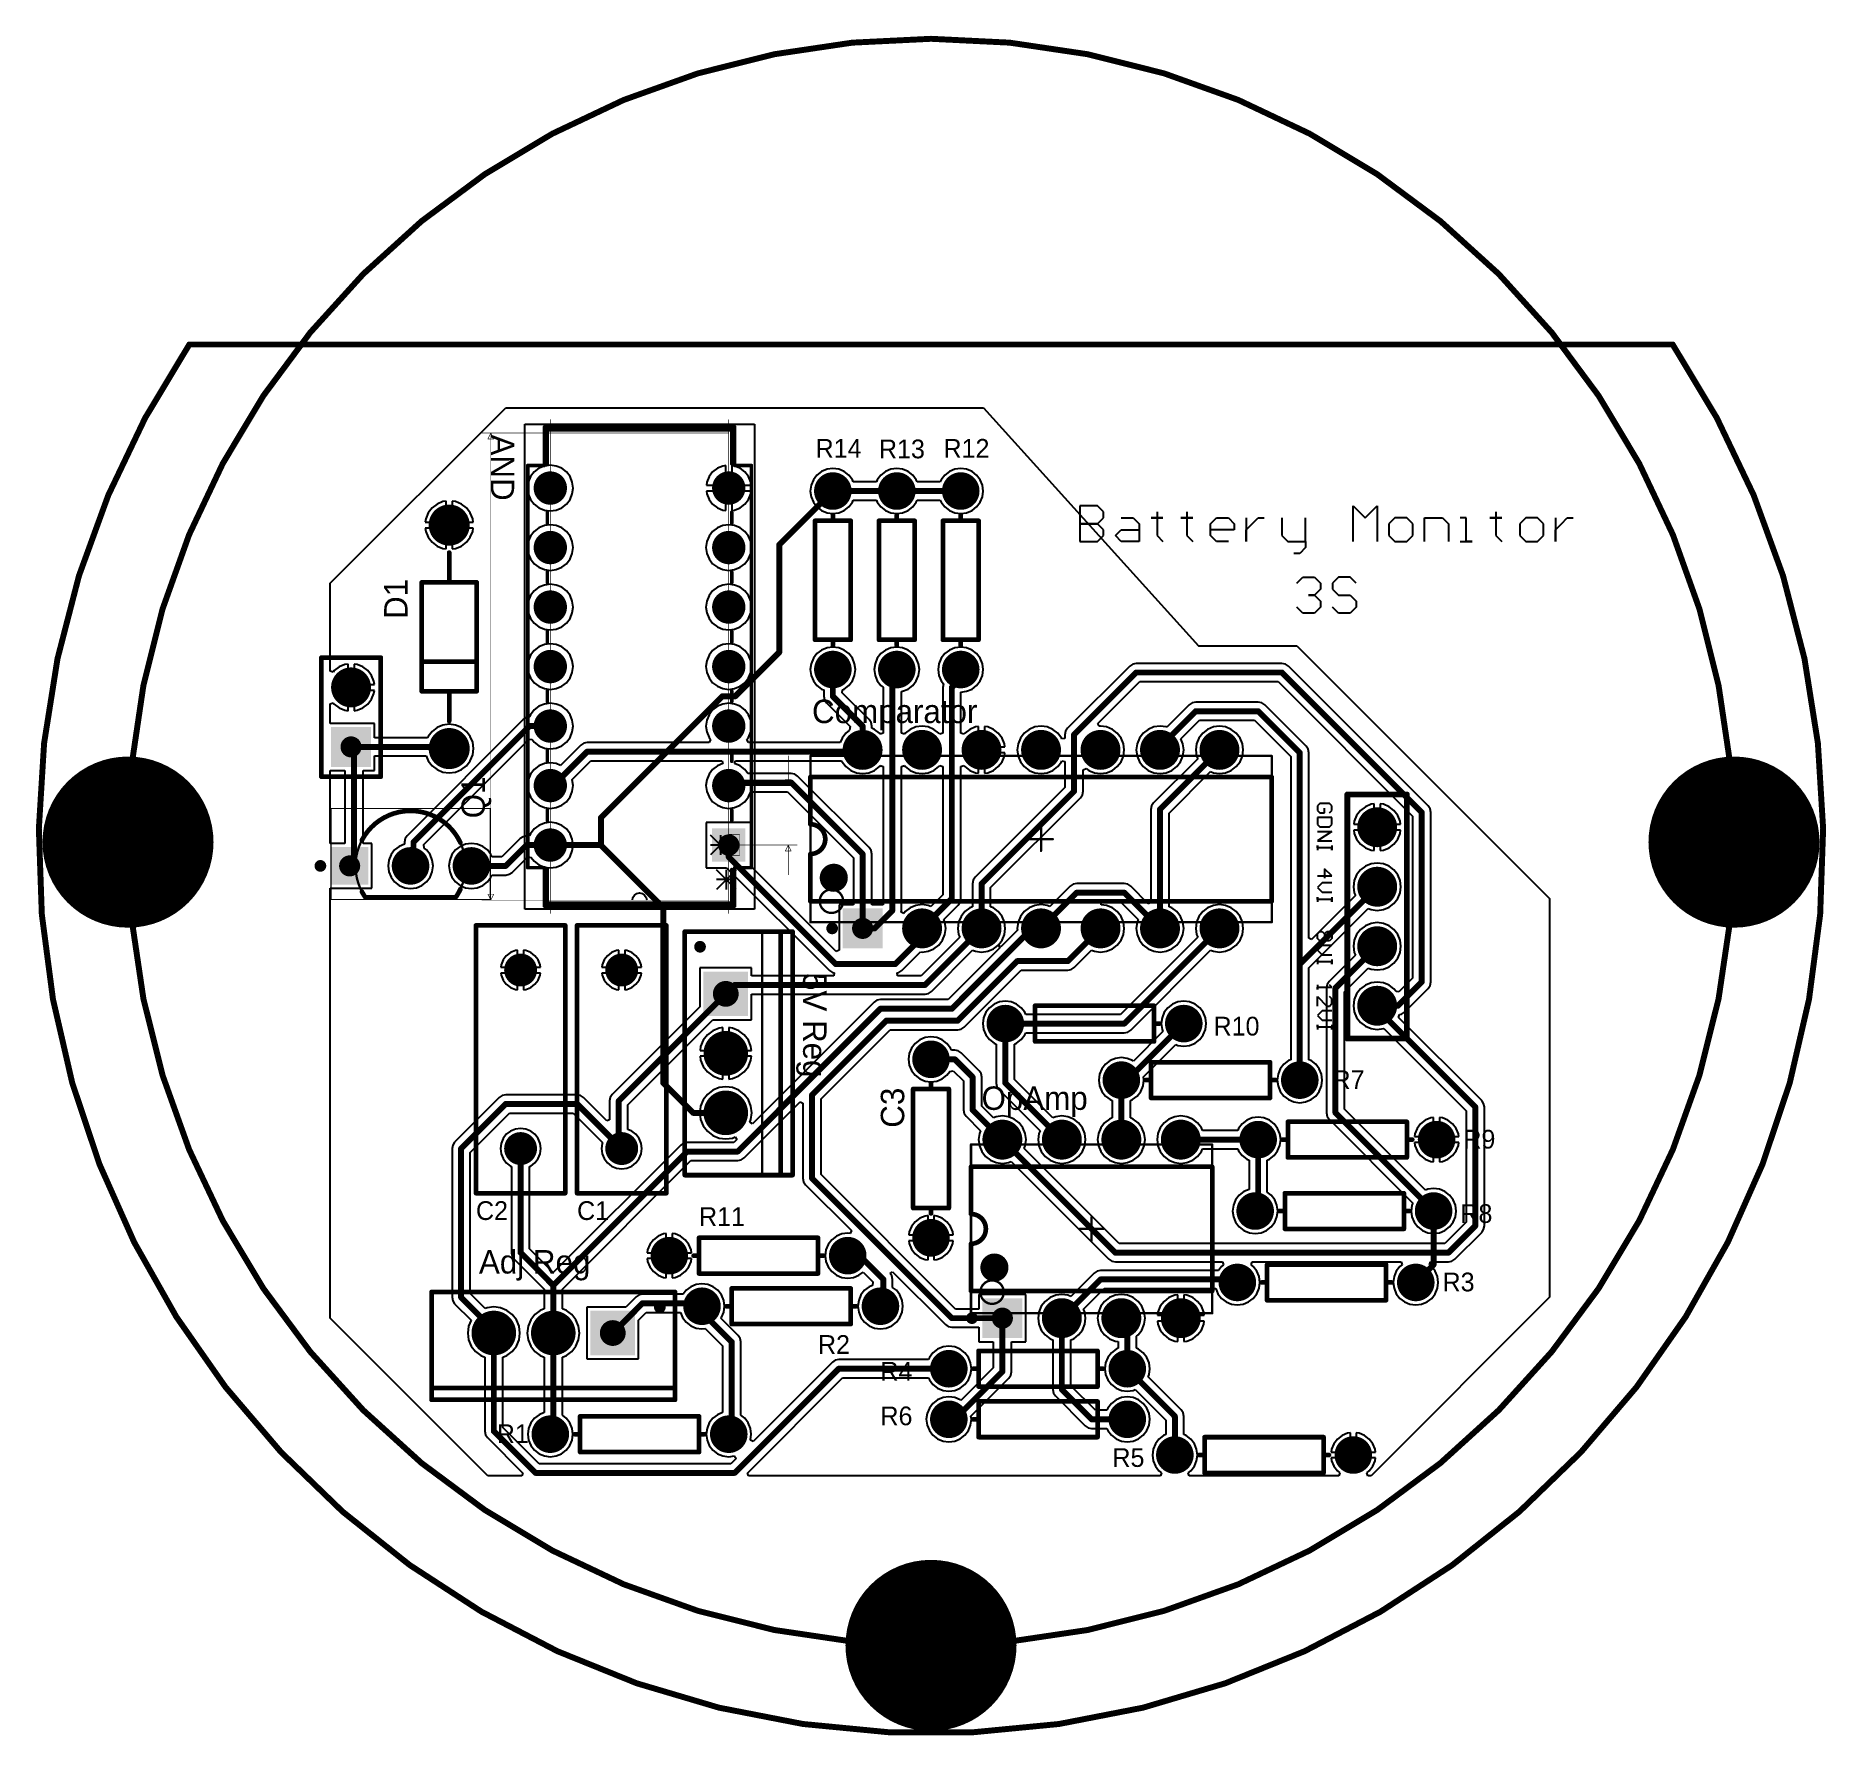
# Model space of a CAD drawing. Header units: millimetres. Extents: x 37.7 to 114.2, y 38.4 to 111.
import ezdxf

# ---------------------------------------------------------------- set-up
doc = ezdxf.new("R2010")
doc.units = ezdxf.units.MM
for name, color, linetype in [('BottomLayer', 5, 'Continuous'), ('BottomSolder', 6, 'Continuous'), ('KeepOutLayer', 6, 'Continuous'), ('Mechanical13', 56, 'Continuous'), ('Mechanical15', 56, 'Continuous'), ('Mechanical5', 56, 'Continuous'), ('Mechanical7', 56, 'Continuous'), ('MultiLayer', 9, 'Continuous'), ('PadHoleLayer', 156, 'Continuous'), ('TopLayer', 1, 'Continuous'), ('TopOverlay', 2, 'Continuous'), ('TopSolder', 216, 'Continuous'), ('ViaHoleLayer', 16, 'Continuous')]:
    doc.layers.add(name, color=color, linetype=linetype)

msp = doc.modelspace()

# ---------------------------------------------------------------- texts
at = {"layer": 'TopOverlay'}
for s, rotation, p in [('AND', 270, (57.15, 93.98)), ('D1', 90, (53.594, 86.106)), ('Q1', 90, (56.896, 77.597)), ('5V Reg', 270, (70.485, 70.993)), ('C3', 90, (74.803, 64.389))]:
    msp.add_text(s, height=1, rotation=rotation, dxfattribs=at).set_placement(p)
for s, height, p in [('R14', 0.8, (71.018, 92.989)), ('R13', 0.8, (73.723, 92.964)), ('R12', 0.8, (76.479, 92.989)), ('Comparator', 1, (70.866, 81.661)), ('R10', 0.8, (88.011, 68.326)), ('R7', 0.8, (93.091, 66.04)), ('OpAmp', 1, (78.105, 65.151)), ('R9', 0.8, (98.679, 63.5)), ('C2', 0.8, (56.515, 60.452)), ('C1', 0.8, (60.833, 60.452)), ('R11', 0.8, (66.04, 60.198)), ('R8', 0.8, (98.552, 60.325)), ('Adj Reg', 1, (56.642, 58.166)), ('R3', 0.8, (97.79, 57.404)), ('R2', 0.8, (71.12, 54.737)), ('R4', 0.8, (73.787, 53.594)), ('R6', 0.8, (73.787, 51.689)), ('R1', 0.8, (57.404, 50.927)), ('R5', 0.8, (83.693, 49.911))]:
    msp.add_text(s, height=height, dxfattribs=at).set_placement(p)

# ---------------------------------------------------------------- blocks, each defined once
blk = doc.blocks.new('AXIAL_0_3_1')
at = {"layer": 'BottomLayer', "const_width": 0.7}
for points in [[(-4.16, 0, 1), (-3.46, 0, 1)], [(3.46, 0, 1), (4.16, 0, 1)]]:
    blk.add_lwpolyline(points, format="xyb", close=True, dxfattribs=at)
at = {"layer": 'BottomSolder', "const_width": 0.802}
for points in [[(-4.211, 0, 1), (-3.409, 0, 1)], [(3.409, 0, 1), (4.211, 0, 1)]]:
    blk.add_lwpolyline(points, format="xyb", close=True, dxfattribs=at)
at = {"layer": 'MultiLayer', "const_width": 0.7}
for points in [[(-4.16, 0, 1), (-3.46, 0, 1)], [(3.46, 0, 1), (4.16, 0, 1)]]:
    blk.add_lwpolyline(points, format="xyb", close=True, dxfattribs=at)
at = {"layer": 'PadHoleLayer', "const_width": 0.425}
for points in [[(-4.022, 0, 1), (-3.598, 0, 1)], [(3.598, 0, 1), (4.022, 0, 1)]]:
    blk.add_lwpolyline(points, format="xyb", close=True, dxfattribs=at)
at = {"layer": 'TopLayer', "const_width": 0.7}
for points in [[(-4.16, 0, 1), (-3.46, 0, 1)], [(3.46, 0, 1), (4.16, 0, 1)]]:
    blk.add_lwpolyline(points, format="xyb", close=True, dxfattribs=at)
at = {"layer": 'TopOverlay', "const_width": 0.2}
for points in [[(-2.54, 0.762), (2.54, 0.762)], [(-2.54, 0.762), (-2.54, -0.762)], [(2.54, 0.762), (2.54, 0)], [(-2.769, 0), (-2.54, 0)], [(2.54, 0), (2.54, -0.762)], [(2.54, 0), (2.769, 0)], [(-2.54, -0.762), (2.54, -0.762)]]:
    blk.add_lwpolyline(points, dxfattribs=at)
at = {"layer": 'TopOverlay', "const_width": 0.1}
for points in [[(-2.59, 0.762, 1), (-2.49, 0.762, 1)], [(-2.59, 0.762, 1), (-2.49, 0.762, 1)], [(2.49, 0.762, 1), (2.59, 0.762, 1)], [(2.49, 0.762, 1), (2.59, 0.762, 1)], [(-2.819, 0, 1), (-2.719, 0, 1)], [(-2.59, 0, 1), (-2.49, 0, 1)], [(2.49, 0, 1), (2.59, 0, 1)], [(2.49, 0, 1), (2.59, 0, 1)], [(2.49, 0, 1), (2.59, 0, 1)], [(2.719, 0, 1), (2.819, 0, 1)], [(-2.59, -0.762, 1), (-2.49, -0.762, 1)], [(-2.59, -0.762, 1), (-2.49, -0.762, 1)], [(2.49, -0.762, 1), (2.59, -0.762, 1)], [(2.49, -0.762, 1), (2.59, -0.762, 1)]]:
    blk.add_lwpolyline(points, format="xyb", close=True, dxfattribs=at)
at = {"layer": 'TopSolder', "const_width": 0.802}
for points in [[(-4.211, 0, 1), (-3.409, 0, 1)], [(3.409, 0, 1), (4.211, 0, 1)]]:
    blk.add_lwpolyline(points, format="xyb", close=True, dxfattribs=at)
blk = doc.blocks.new('AXIAL_0_3_2')
at = {"layer": 'BottomLayer', "const_width": 0.7}
for points in [[(-4.16, 0, 1), (-3.46, 0, 1)], [(3.46, 0, 1), (4.16, 0, 1)]]:
    blk.add_lwpolyline(points, format="xyb", close=True, dxfattribs=at)
at = {"layer": 'BottomSolder', "const_width": 0.802}
for points in [[(-4.211, 0, 1), (-3.409, 0, 1)], [(3.409, 0, 1), (4.211, 0, 1)]]:
    blk.add_lwpolyline(points, format="xyb", close=True, dxfattribs=at)
at = {"layer": 'MultiLayer', "const_width": 0.7}
for points in [[(-4.16, 0, 1), (-3.46, 0, 1)], [(3.46, 0, 1), (4.16, 0, 1)]]:
    blk.add_lwpolyline(points, format="xyb", close=True, dxfattribs=at)
at = {"layer": 'PadHoleLayer', "const_width": 0.425}
for points in [[(-4.022, 0, 1), (-3.598, 0, 1)], [(3.598, 0, 1), (4.022, 0, 1)]]:
    blk.add_lwpolyline(points, format="xyb", close=True, dxfattribs=at)
at = {"layer": 'TopLayer', "const_width": 0.7}
for points in [[(-4.16, 0, 1), (-3.46, 0, 1)], [(3.46, 0, 1), (4.16, 0, 1)]]:
    blk.add_lwpolyline(points, format="xyb", close=True, dxfattribs=at)
at = {"layer": 'TopOverlay', "const_width": 0.2}
for points in [[(-2.54, 0.762), (2.54, 0.762)], [(-2.54, 0.762), (-2.54, -0.762)], [(2.54, 0.762), (2.54, 0)], [(-2.769, 0), (-2.54, 0)], [(2.54, 0), (2.54, -0.762)], [(2.54, 0), (2.769, 0)], [(-2.54, -0.762), (2.54, -0.762)]]:
    blk.add_lwpolyline(points, dxfattribs=at)
at = {"layer": 'TopOverlay', "const_width": 0.1}
for points in [[(-2.59, 0.762, 1), (-2.49, 0.762, 1)], [(-2.59, 0.762, 1), (-2.49, 0.762, 1)], [(2.49, 0.762, 1), (2.59, 0.762, 1)], [(2.49, 0.762, 1), (2.59, 0.762, 1)], [(-2.819, 0, 1), (-2.719, 0, 1)], [(-2.59, 0, 1), (-2.49, 0, 1)], [(2.49, 0, 1), (2.59, 0, 1)], [(2.49, 0, 1), (2.59, 0, 1)], [(2.49, 0, 1), (2.59, 0, 1)], [(2.719, 0, 1), (2.819, 0, 1)], [(-2.59, -0.762, 1), (-2.49, -0.762, 1)], [(-2.59, -0.762, 1), (-2.49, -0.762, 1)], [(2.49, -0.762, 1), (2.59, -0.762, 1)], [(2.49, -0.762, 1), (2.59, -0.762, 1)]]:
    blk.add_lwpolyline(points, format="xyb", close=True, dxfattribs=at)
at = {"layer": 'TopSolder', "const_width": 0.802}
for points in [[(-4.211, 0, 1), (-3.409, 0, 1)], [(3.409, 0, 1), (4.211, 0, 1)]]:
    blk.add_lwpolyline(points, format="xyb", close=True, dxfattribs=at)
blk = doc.blocks.new('AXIAL_0_3_3')
at = {"layer": 'BottomLayer', "const_width": 0.7}
for points in [[(-4.16, 0, 1), (-3.46, 0, 1)], [(3.46, 0, 1), (4.16, 0, 1)]]:
    blk.add_lwpolyline(points, format="xyb", close=True, dxfattribs=at)
at = {"layer": 'BottomSolder', "const_width": 0.802}
for points in [[(-4.211, 0, 1), (-3.409, 0, 1)], [(3.409, 0, 1), (4.211, 0, 1)]]:
    blk.add_lwpolyline(points, format="xyb", close=True, dxfattribs=at)
at = {"layer": 'MultiLayer', "const_width": 0.7}
for points in [[(-4.16, 0, 1), (-3.46, 0, 1)], [(3.46, 0, 1), (4.16, 0, 1)]]:
    blk.add_lwpolyline(points, format="xyb", close=True, dxfattribs=at)
at = {"layer": 'PadHoleLayer', "const_width": 0.425}
for points in [[(-4.022, 0, 1), (-3.598, 0, 1)], [(3.598, 0, 1), (4.022, 0, 1)]]:
    blk.add_lwpolyline(points, format="xyb", close=True, dxfattribs=at)
at = {"layer": 'TopLayer', "const_width": 0.7}
for points in [[(-4.16, 0, 1), (-3.46, 0, 1)], [(3.46, 0, 1), (4.16, 0, 1)]]:
    blk.add_lwpolyline(points, format="xyb", close=True, dxfattribs=at)
at = {"layer": 'TopOverlay', "const_width": 0.2}
for points in [[(-2.54, 0.762), (2.54, 0.762)], [(-2.54, 0.762), (-2.54, -0.762)], [(2.54, 0.762), (2.54, 0)], [(-2.769, 0), (-2.54, 0)], [(2.54, 0), (2.54, -0.762)], [(2.54, 0), (2.769, 0)], [(-2.54, -0.762), (2.54, -0.762)]]:
    blk.add_lwpolyline(points, dxfattribs=at)
at = {"layer": 'TopOverlay', "const_width": 0.1}
for points in [[(-2.59, 0.762, 1), (-2.49, 0.762, 1)], [(-2.59, 0.762, 1), (-2.49, 0.762, 1)], [(2.49, 0.762, 1), (2.59, 0.762, 1)], [(2.49, 0.762, 1), (2.59, 0.762, 1)], [(-2.819, 0, 1), (-2.719, 0, 1)], [(-2.59, 0, 1), (-2.49, 0, 1)], [(2.49, 0, 1), (2.59, 0, 1)], [(2.49, 0, 1), (2.59, 0, 1)], [(2.49, 0, 1), (2.59, 0, 1)], [(2.719, 0, 1), (2.819, 0, 1)], [(-2.59, -0.762, 1), (-2.49, -0.762, 1)], [(-2.59, -0.762, 1), (-2.49, -0.762, 1)], [(2.49, -0.762, 1), (2.59, -0.762, 1)], [(2.49, -0.762, 1), (2.59, -0.762, 1)]]:
    blk.add_lwpolyline(points, format="xyb", close=True, dxfattribs=at)
at = {"layer": 'TopSolder', "const_width": 0.802}
for points in [[(-4.211, 0, 1), (-3.409, 0, 1)], [(3.409, 0, 1), (4.211, 0, 1)]]:
    blk.add_lwpolyline(points, format="xyb", close=True, dxfattribs=at)
blk = doc.blocks.new('AXIAL_0_3_4')
at = {"layer": 'BottomLayer', "const_width": 0.7}
for points in [[(-4.16, 0, 1), (-3.46, 0, 1)], [(3.46, 0, 1), (4.16, 0, 1)]]:
    blk.add_lwpolyline(points, format="xyb", close=True, dxfattribs=at)
at = {"layer": 'BottomSolder', "const_width": 0.802}
for points in [[(-4.211, 0, 1), (-3.409, 0, 1)], [(3.409, 0, 1), (4.211, 0, 1)]]:
    blk.add_lwpolyline(points, format="xyb", close=True, dxfattribs=at)
at = {"layer": 'MultiLayer', "const_width": 0.7}
for points in [[(-4.16, 0, 1), (-3.46, 0, 1)], [(3.46, 0, 1), (4.16, 0, 1)]]:
    blk.add_lwpolyline(points, format="xyb", close=True, dxfattribs=at)
at = {"layer": 'PadHoleLayer', "const_width": 0.425}
for points in [[(-4.022, 0, 1), (-3.598, 0, 1)], [(3.598, 0, 1), (4.022, 0, 1)]]:
    blk.add_lwpolyline(points, format="xyb", close=True, dxfattribs=at)
at = {"layer": 'TopLayer', "const_width": 0.7}
for points in [[(-4.16, 0, 1), (-3.46, 0, 1)], [(3.46, 0, 1), (4.16, 0, 1)]]:
    blk.add_lwpolyline(points, format="xyb", close=True, dxfattribs=at)
at = {"layer": 'TopOverlay', "const_width": 0.2}
for points in [[(-2.54, 0.762), (2.54, 0.762)], [(-2.54, 0.762), (-2.54, -0.762)], [(2.54, 0.762), (2.54, 0)], [(-2.769, 0), (-2.54, 0)], [(2.54, 0), (2.54, -0.762)], [(2.54, 0), (2.769, 0)], [(-2.54, -0.762), (2.54, -0.762)]]:
    blk.add_lwpolyline(points, dxfattribs=at)
at = {"layer": 'TopOverlay', "const_width": 0.1}
for points in [[(-2.59, 0.762, 1), (-2.49, 0.762, 1)], [(-2.59, 0.762, 1), (-2.49, 0.762, 1)], [(2.49, 0.762, 1), (2.59, 0.762, 1)], [(2.49, 0.762, 1), (2.59, 0.762, 1)], [(-2.819, 0, 1), (-2.719, 0, 1)], [(-2.59, 0, 1), (-2.49, 0, 1)], [(2.49, 0, 1), (2.59, 0, 1)], [(2.49, 0, 1), (2.59, 0, 1)], [(2.49, 0, 1), (2.59, 0, 1)], [(2.719, 0, 1), (2.819, 0, 1)], [(-2.59, -0.762, 1), (-2.49, -0.762, 1)], [(-2.59, -0.762, 1), (-2.49, -0.762, 1)], [(2.49, -0.762, 1), (2.59, -0.762, 1)], [(2.49, -0.762, 1), (2.59, -0.762, 1)]]:
    blk.add_lwpolyline(points, format="xyb", close=True, dxfattribs=at)
at = {"layer": 'TopSolder', "const_width": 0.802}
for points in [[(-4.211, 0, 1), (-3.409, 0, 1)], [(3.409, 0, 1), (4.211, 0, 1)]]:
    blk.add_lwpolyline(points, format="xyb", close=True, dxfattribs=at)
blk = doc.blocks.new('ONSC_AXIAL_LEAD_2_59_10_P_5')
at = {"layer": 'BottomLayer', "const_width": 0.775}
for points in [[(-5.158, 0, 1), (-4.383, 0, 1)], [(4.383, 0, 1), (5.158, 0, 1)]]:
    blk.add_lwpolyline(points, format="xyb", close=True, dxfattribs=at)
at = {"layer": 'BottomSolder', "const_width": 0.877}
for points in [[(-5.208, 0, 1), (-4.332, 0, 1)], [(4.332, 0, 1), (5.208, 0, 1)]]:
    blk.add_lwpolyline(points, format="xyb", close=True, dxfattribs=at)
at = {"layer": 'MultiLayer', "const_width": 0.775}
for points in [[(-5.158, 0, 1), (-4.383, 0, 1)], [(4.383, 0, 1), (5.158, 0, 1)]]:
    blk.add_lwpolyline(points, format="xyb", close=True, dxfattribs=at)
at = {"layer": 'PadHoleLayer', "const_width": 0.525}
for points in [[(-5.032, 0, 1), (-4.508, 0, 1)], [(4.508, 0, 1), (5.032, 0, 1)]]:
    blk.add_lwpolyline(points, format="xyb", close=True, dxfattribs=at)
at = {"layer": 'TopLayer', "const_width": 0.775}
for points in [[(-5.158, 0, 1), (-4.383, 0, 1)], [(4.383, 0, 1), (5.158, 0, 1)]]:
    blk.add_lwpolyline(points, format="xyb", close=True, dxfattribs=at)
at = {"layer": 'TopOverlay', "const_width": 0.2}
for points in [[(-2.325, 1.175), (2.325, 1.175)], [(-2.325, 1.175), (-2.325, -1.175)], [(-1.055, 1.175), (-1.055, -1.175)], [(2.325, 1.175), (2.325, -1.175)], [(-3.595, 0), (-2.325, 0)], [(2.325, 0), (3.595, 0)], [(-2.325, -1.175), (2.325, -1.175)]]:
    blk.add_lwpolyline(points, dxfattribs=at)
at = {"layer": 'TopOverlay', "const_width": 0.1}
for points in [[(-2.375, 1.175, 1), (-2.275, 1.175, 1)], [(-2.375, 1.175, 1), (-2.275, 1.175, 1)], [(-1.105, 1.175, 1), (-1.005, 1.175, 1)], [(2.275, 1.175, 1), (2.375, 1.175, 1)], [(2.275, 1.175, 1), (2.375, 1.175, 1)], [(-3.645, 0, 1), (-3.545, 0, 1)], [(-2.375, 0, 1), (-2.275, 0, 1)], [(2.275, 0, 1), (2.375, 0, 1)], [(3.545, 0, 1), (3.645, 0, 1)], [(-2.375, -1.175, 1), (-2.275, -1.175, 1)], [(-2.375, -1.175, 1), (-2.275, -1.175, 1)], [(-1.105, -1.175, 1), (-1.005, -1.175, 1)], [(2.275, -1.175, 1), (2.375, -1.175, 1)], [(2.275, -1.175, 1), (2.375, -1.175, 1)]]:
    blk.add_lwpolyline(points, format="xyb", close=True, dxfattribs=at)
at = {"layer": 'TopSolder', "const_width": 0.877}
for points in [[(-5.208, 0, 1), (-4.332, 0, 1)], [(4.332, 0, 1), (5.208, 0, 1)]]:
    blk.add_lwpolyline(points, format="xyb", close=True, dxfattribs=at)
blk = doc.blocks.new('ONSC_TO_92_3_29_11_AM_BL_6')
at = {"layer": 'BottomLayer', "const_width": 0.7}
for points in [[(-0.35, 0, 1), (0.35, 0, 1)], [(2.25, 0, 1), (2.95, 0, 1)]]:
    blk.add_lwpolyline(points, format="xyb", close=True, dxfattribs=at)
at = {"layer": 'BottomLayer'}
blk.add_solid([(-1.9, -0.7), (-1.9, 0.7), (-3.3, -0.7), (-3.3, 0.7)], dxfattribs=at)
at = {"layer": 'BottomSolder', "const_width": 0.802}
for points in [[(-0.401, 0, 1), (0.401, 0, 1)], [(2.199, 0, 1), (3.001, 0, 1)]]:
    blk.add_lwpolyline(points, format="xyb", close=True, dxfattribs=at)
at = {"layer": 'BottomSolder'}
blk.add_solid([(-1.798, -0.802), (-1.798, 0.802), (-3.402, -0.802), (-3.402, 0.802)], dxfattribs=at)
at = {"layer": 'Mechanical13', "const_width": 0.1}
blk.add_lwpolyline([(-1.934, -1.335, -1.904921), (1.934, -1.335)], format="xyb", dxfattribs=at)
blk.add_lwpolyline([(-1.934, -1.335), (1.934, -1.335)], dxfattribs=at)
at = {"layer": 'Mechanical13', "const_width": 0.05}
for points in [[(-1.959, -1.335, 1), (-1.909, -1.335, 1)], [(-1.959, -1.335, 1), (-1.909, -1.335, 1)], [(1.909, -1.335, 1), (1.959, -1.335, 1)], [(1.909, -1.335, 1), (1.959, -1.335, 1)]]:
    blk.add_lwpolyline(points, format="xyb", close=True, dxfattribs=at)
at = {"layer": 'Mechanical15'}
for points, const_width in [([(-3.4, 2.45), (3.4, 2.45)], 0.05), ([(-3.4, -1.435), (-3.4, 2.45)], 0.05), ([(3.4, -1.435), (3.4, 2.45)], 0.05), ([(-0.5, 0), (0.5, 0)], 0.1), ([(0, -0.5), (0, 0.5)], 0.1), ([(-3.4, -1.435), (3.4, -1.435)], 0.05)]:
    blk.add_lwpolyline(points, dxfattribs=dict(at, const_width=const_width))
for points, const_width in [([(-3.413, 2.45, 1), (-3.388, 2.45, 1)], 0.025), ([(-3.413, 2.45, 1), (-3.388, 2.45, 1)], 0.025), ([(3.388, 2.45, 1), (3.413, 2.45, 1)], 0.025), ([(3.388, 2.45, 1), (3.413, 2.45, 1)], 0.025), ([(-0.525, 0, 1), (-0.475, 0, 1)], 0.05), ([(-0.025, 0.5, 1), (0.025, 0.5, 1)], 0.05), ([(0.475, 0, 1), (0.525, 0, 1)], 0.05), ([(-0.025, -0.5, 1), (0.025, -0.5, 1)], 0.05), ([(-3.413, -1.435, 1), (-3.388, -1.435, 1)], 0.025), ([(-3.413, -1.435, 1), (-3.388, -1.435, 1)], 0.025), ([(3.388, -1.435, 1), (3.413, -1.435, 1)], 0.025), ([(3.388, -1.435, 1), (3.413, -1.435, 1)], 0.025)]:
    blk.add_lwpolyline(points, format="xyb", close=True, dxfattribs=dict(at, const_width=const_width))
at = {"layer": 'MultiLayer', "const_width": 0.7}
for points in [[(-0.35, 0, 1), (0.35, 0, 1)], [(2.25, 0, 1), (2.95, 0, 1)]]:
    blk.add_lwpolyline(points, format="xyb", close=True, dxfattribs=at)
at = {"layer": 'MultiLayer'}
blk.add_solid([(-1.9, -0.7), (-1.9, 0.7), (-3.3, -0.7), (-3.3, 0.7)], dxfattribs=at)
at = {"layer": 'PadHoleLayer', "const_width": 0.45}
for points in [[(-2.825, 0, 1), (-2.375, 0, 1)], [(-0.225, 0, 1), (0.225, 0, 1)], [(2.375, 0, 1), (2.825, 0, 1)]]:
    blk.add_lwpolyline(points, format="xyb", close=True, dxfattribs=at)
at = {"layer": 'TopLayer', "const_width": 0.7}
for points in [[(-0.35, 0, 1), (0.35, 0, 1)], [(2.25, 0, 1), (2.95, 0, 1)]]:
    blk.add_lwpolyline(points, format="xyb", close=True, dxfattribs=at)
at = {"layer": 'TopLayer'}
blk.add_solid([(-1.9, -0.7), (-1.9, 0.7), (-3.3, -0.7), (-3.3, 0.7)], dxfattribs=at)
at = {"layer": 'TopOverlay', "const_width": 0.2}
for points in [[(-2.077, 1.1, -0.619181), (2.129, 0.994)], [(-1.934, -1.335, -0.029317), (-2.077, -1.1)], [(2.129, -0.994, -0.041899), (1.934, -1.335)]]:
    blk.add_lwpolyline(points, format="xyb", dxfattribs=at)
at = {"layer": 'TopOverlay'}
for points, const_width in [([(-2.127, 1.1, 1), (-2.027, 1.1, 1)], 0.1), ([(2.079, 0.994, 1), (2.179, 0.994, 1)], 0.1), ([(-3.725, 0, 1), (-3.975, 0, 1)], 0.25), ([(-4.038, 0, 1), (-3.913, 0, 1)], 0.125), ([(-3.787, 0, 1), (-3.662, 0, 1)], 0.125), ([(-2.127, -1.1, 1), (-2.027, -1.1, 1)], 0.1), ([(-1.984, -1.335, 1), (-1.884, -1.335, 1)], 0.1), ([(-1.984, -1.335, 1), (-1.884, -1.335, 1)], 0.1), ([(1.884, -1.335, 1), (1.984, -1.335, 1)], 0.1), ([(1.884, -1.335, 1), (1.984, -1.335, 1)], 0.1), ([(2.079, -0.994, 1), (2.179, -0.994, 1)], 0.1)]:
    blk.add_lwpolyline(points, format="xyb", close=True, dxfattribs=dict(at, const_width=const_width))
at = {"layer": 'TopOverlay', "const_width": 0.2}
blk.add_lwpolyline([(-1.934, -1.335), (1.934, -1.335)], dxfattribs=at)
at = {"layer": 'TopSolder', "const_width": 0.802}
for points in [[(-0.401, 0, 1), (0.401, 0, 1)], [(2.199, 0, 1), (3.001, 0, 1)]]:
    blk.add_lwpolyline(points, format="xyb", close=True, dxfattribs=at)
at = {"layer": 'TopSolder'}
blk.add_solid([(-1.798, -0.802), (-1.798, 0.802), (-3.402, -0.802), (-3.402, 0.802)], dxfattribs=at)
blk = doc.blocks.new('HDR1X2_7')
at = {"layer": 'BottomLayer', "const_width": 0.75}
blk.add_lwpolyline([(2.165, 0, 1), (2.915, 0, 1)], format="xyb", close=True, dxfattribs=at)
at = {"layer": 'BottomLayer'}
blk.add_solid([(-0.75, -0.75), (0.75, -0.75), (-0.75, 0.75), (0.75, 0.75)], dxfattribs=at)
at = {"layer": 'BottomSolder', "const_width": 0.852}
blk.add_lwpolyline([(2.114, 0, 1), (2.966, 0, 1)], format="xyb", close=True, dxfattribs=at)
at = {"layer": 'BottomSolder'}
blk.add_solid([(-0.852, -0.852), (0.852, -0.852), (-0.852, 0.852), (0.852, 0.852)], dxfattribs=at)
at = {"layer": 'MultiLayer', "const_width": 0.75}
blk.add_lwpolyline([(2.165, 0, 1), (2.915, 0, 1)], format="xyb", close=True, dxfattribs=at)
at = {"layer": 'MultiLayer'}
blk.add_solid([(-0.75, -0.75), (0.75, -0.75), (-0.75, 0.75), (0.75, 0.75)], dxfattribs=at)
at = {"layer": 'PadHoleLayer', "const_width": 0.45}
for points in [[(-0.225, 0, 1), (0.225, 0, 1)], [(2.315, 0, 1), (2.765, 0, 1)]]:
    blk.add_lwpolyline(points, format="xyb", close=True, dxfattribs=at)
at = {"layer": 'TopLayer', "const_width": 0.75}
blk.add_lwpolyline([(2.165, 0, 1), (2.915, 0, 1)], format="xyb", close=True, dxfattribs=at)
at = {"layer": 'TopLayer'}
blk.add_solid([(-0.75, -0.75), (0.75, -0.75), (-0.75, 0.75), (0.75, 0.75)], dxfattribs=at)
at = {"layer": 'TopOverlay', "const_width": 0.2}
for points in [[(-1.27, 1.27), (-1.27, -1.27)], [(-1.27, 1.27), (3.81, 1.27)], [(3.81, 1.27), (3.81, -1.27)], [(-1.27, -1.27), (3.81, -1.27)]]:
    blk.add_lwpolyline(points, dxfattribs=at)
at = {"layer": 'TopOverlay', "const_width": 0.1}
for points in [[(-1.32, 1.27, 1), (-1.22, 1.27, 1)], [(-1.32, 1.27, 1), (-1.22, 1.27, 1)], [(3.76, 1.27, 1), (3.86, 1.27, 1)], [(3.76, 1.27, 1), (3.86, 1.27, 1)], [(-1.32, -1.27, 1), (-1.22, -1.27, 1)], [(-1.32, -1.27, 1), (-1.22, -1.27, 1)], [(3.76, -1.27, 1), (3.86, -1.27, 1)], [(3.76, -1.27, 1), (3.86, -1.27, 1)]]:
    blk.add_lwpolyline(points, format="xyb", close=True, dxfattribs=at)
at = {"layer": 'TopSolder', "const_width": 0.852}
blk.add_lwpolyline([(2.114, 0, 1), (2.966, 0, 1)], format="xyb", close=True, dxfattribs=at)
at = {"layer": 'TopSolder'}
blk.add_solid([(-0.852, -0.852), (0.852, -0.852), (-0.852, 0.852), (0.852, 0.852)], dxfattribs=at)
blk = doc.blocks.new('J14_8')
at = {"layer": 'BottomLayer', "const_width": 0.711}
for points in [[(-0.356, 15.24, 1), (0.356, 15.24, 1)], [(-7.976, 12.7, 1), (-7.264, 12.7, 1)], [(-0.356, 12.7, 1), (0.356, 12.7, 1)], [(-7.976, 10.16, 1), (-7.264, 10.16, 1)], [(-0.356, 10.16, 1), (0.356, 10.16, 1)], [(-7.976, 7.62, 1), (-7.264, 7.62, 1)], [(-0.356, 7.62, 1), (0.356, 7.62, 1)], [(-7.976, 5.08, 1), (-7.264, 5.08, 1)], [(-0.356, 5.08, 1), (0.356, 5.08, 1)], [(-7.976, 2.54, 1), (-7.264, 2.54, 1)], [(-0.356, 2.54, 1), (0.356, 2.54, 1)], [(-7.976, 0, 1), (-7.264, 0, 1)], [(-0.356, 0, 1), (0.356, 0, 1)]]:
    blk.add_lwpolyline(points, format="xyb", close=True, dxfattribs=at)
at = {"layer": 'BottomLayer'}
blk.add_solid([(-8.331, 14.529), (-6.909, 14.529), (-8.331, 15.951), (-6.909, 15.951)], dxfattribs=at)
at = {"layer": 'BottomSolder', "const_width": 0.711}
for points in [[(-0.356, 15.24, 1), (0.356, 15.24, 1)], [(-7.976, 12.7, 1), (-7.264, 12.7, 1)], [(-0.356, 12.7, 1), (0.356, 12.7, 1)], [(-7.976, 10.16, 1), (-7.264, 10.16, 1)], [(-0.356, 10.16, 1), (0.356, 10.16, 1)], [(-7.976, 7.62, 1), (-7.264, 7.62, 1)], [(-0.356, 7.62, 1), (0.356, 7.62, 1)], [(-7.976, 5.08, 1), (-7.264, 5.08, 1)], [(-0.356, 5.08, 1), (0.356, 5.08, 1)], [(-7.976, 2.54, 1), (-7.264, 2.54, 1)], [(-0.356, 2.54, 1), (0.356, 2.54, 1)], [(-7.976, 0, 1), (-7.264, 0, 1)], [(-0.356, 0, 1), (0.356, 0, 1)]]:
    blk.add_lwpolyline(points, format="xyb", close=True, dxfattribs=at)
at = {"layer": 'BottomSolder'}
blk.add_solid([(-8.331, 14.529), (-6.909, 14.529), (-8.331, 15.951), (-6.909, 15.951)], dxfattribs=at)
at = {"layer": 'Mechanical13'}
for p, q in [((-7.684, 15.663), (-6.837, 14.817)), ((-7.684, 14.817), (-6.837, 15.663)), ((-7.26, 14.817), (-7.26, 15.663)), ((-7.684, 15.24), (-6.837, 15.24))]:
    blk.add_line(p, q, dxfattribs=at)
at = {"layer": 'Mechanical13', "const_width": 0.0254}
for points in [[(-7.62, 17.59), (-7.62, -2.349)], [(0, 17.59), (-7.62, 17.59)], [(0, 17.59), (0, -2.349)], [(-8.077, 15.697), (-8.077, 14.783)], [(-7.62, 15.697), (-8.077, 15.697)], [(-7.62, 15.697), (-7.62, 14.783)], [(0.457, 15.697), (0, 15.697)], [(0, 15.697), (0, 14.783)], [(0.457, 15.697), (0.457, 14.783)], [(-7.62, 14.783), (-8.077, 14.783)], [(0.457, 14.783), (0, 14.783)], [(-8.077, 13.157), (-8.077, 12.243)], [(-7.62, 13.157), (-8.077, 13.157)], [(-7.62, 13.157), (-7.62, 12.243)], [(0.457, 13.157), (0, 13.157)], [(0, 13.157), (0, 12.243)], [(0.457, 13.157), (0.457, 12.243)], [(-7.62, 12.243), (-8.077, 12.243)], [(0.457, 12.243), (0, 12.243)], [(-8.077, 10.617), (-8.077, 9.703)], [(-7.62, 10.617), (-8.077, 10.617)], [(-7.62, 10.617), (-7.62, 9.703)], [(0.457, 10.617), (0, 10.617)], [(0, 10.617), (0, 9.703)], [(0.457, 10.617), (0.457, 9.703)], [(-7.62, 9.703), (-8.077, 9.703)], [(0.457, 9.703), (0, 9.703)], [(-8.077, 8.077), (-8.077, 7.163)], [(-7.62, 8.077), (-8.077, 8.077)], [(-7.62, 8.077), (-7.62, 7.163)], [(0.457, 8.077), (0, 8.077)], [(0, 8.077), (0, 7.163)], [(0.457, 8.077), (0.457, 7.163)], [(-7.62, 7.163), (-8.077, 7.163)], [(0.457, 7.163), (0, 7.163)], [(-8.077, 5.537), (-8.077, 4.623)], [(-7.62, 5.537), (-8.077, 5.537)], [(-7.62, 5.537), (-7.62, 4.623)], [(0.457, 5.537), (0, 5.537)], [(0, 5.537), (0, 4.623)], [(0.457, 5.537), (0.457, 4.623)], [(-7.62, 4.623), (-8.077, 4.623)], [(0.457, 4.623), (0, 4.623)], [(-8.077, 2.997), (-8.077, 2.083)], [(-7.62, 2.997), (-8.077, 2.997)], [(-7.62, 2.997), (-7.62, 2.083)], [(0.457, 2.997), (0, 2.997)], [(0, 2.997), (0, 2.083)], [(0.457, 2.997), (0.457, 2.083)], [(-7.62, 2.083), (-8.077, 2.083)], [(0.457, 2.083), (0, 2.083)], [(-8.077, 0.457), (-8.077, -0.457)], [(-7.62, 0.457), (-8.077, 0.457)], [(-7.62, 0.457), (-7.62, -0.457)], [(0.457, 0.457), (0, 0.457)], [(0, 0.457), (0, -0.457)], [(0.457, 0.457), (0.457, -0.457)], [(-7.62, -0.457), (-8.077, -0.457)], [(0.457, -0.457), (0, -0.457)], [(0, -2.349), (-7.62, -2.349)]]:
    blk.add_lwpolyline(points, dxfattribs=at)
at = {"layer": 'Mechanical13', "const_width": 0.0127}
for points in [[(-7.626, 17.59, 1), (-7.614, 17.59, 1)], [(-7.626, 17.59, 1), (-7.614, 17.59, 1)], [(-0.006, 17.59, 1), (0.006, 17.59, 1)], [(-0.006, 17.59, 1), (0.006, 17.59, 1)], [(-8.084, 15.697, 1), (-8.071, 15.697, 1)], [(-8.084, 15.697, 1), (-8.071, 15.697, 1)], [(-7.626, 15.697, 1), (-7.614, 15.697, 1)], [(-7.626, 15.697, 1), (-7.614, 15.697, 1)], [(-0.006, 15.697, 1), (0.006, 15.697, 1)], [(-0.006, 15.697, 1), (0.006, 15.697, 1)], [(0.451, 15.697, 1), (0.464, 15.697, 1)], [(0.451, 15.697, 1), (0.464, 15.697, 1)], [(-8.084, 14.783, 1), (-8.071, 14.783, 1)], [(-8.084, 14.783, 1), (-8.071, 14.783, 1)], [(-7.626, 14.783, 1), (-7.614, 14.783, 1)], [(-7.626, 14.783, 1), (-7.614, 14.783, 1)], [(-0.006, 14.783, 1), (0.006, 14.783, 1)], [(-0.006, 14.783, 1), (0.006, 14.783, 1)], [(0.451, 14.783, 1), (0.464, 14.783, 1)], [(0.451, 14.783, 1), (0.464, 14.783, 1)], [(-8.084, 13.157, 1), (-8.071, 13.157, 1)], [(-8.084, 13.157, 1), (-8.071, 13.157, 1)], [(-7.626, 13.157, 1), (-7.614, 13.157, 1)], [(-7.626, 13.157, 1), (-7.614, 13.157, 1)], [(-0.006, 13.157, 1), (0.006, 13.157, 1)], [(-0.006, 13.157, 1), (0.006, 13.157, 1)], [(0.451, 13.157, 1), (0.464, 13.157, 1)], [(0.451, 13.157, 1), (0.464, 13.157, 1)], [(-8.084, 12.243, 1), (-8.071, 12.243, 1)], [(-8.084, 12.243, 1), (-8.071, 12.243, 1)], [(-7.626, 12.243, 1), (-7.614, 12.243, 1)], [(-7.626, 12.243, 1), (-7.614, 12.243, 1)], [(-0.006, 12.243, 1), (0.006, 12.243, 1)], [(-0.006, 12.243, 1), (0.006, 12.243, 1)], [(0.451, 12.243, 1), (0.464, 12.243, 1)], [(0.451, 12.243, 1), (0.464, 12.243, 1)], [(-8.084, 10.617, 1), (-8.071, 10.617, 1)], [(-8.084, 10.617, 1), (-8.071, 10.617, 1)], [(-7.626, 10.617, 1), (-7.614, 10.617, 1)], [(-7.626, 10.617, 1), (-7.614, 10.617, 1)], [(-0.006, 10.617, 1), (0.006, 10.617, 1)], [(-0.006, 10.617, 1), (0.006, 10.617, 1)], [(0.451, 10.617, 1), (0.464, 10.617, 1)], [(0.451, 10.617, 1), (0.464, 10.617, 1)], [(-8.084, 9.703, 1), (-8.071, 9.703, 1)], [(-8.084, 9.703, 1), (-8.071, 9.703, 1)], [(-7.626, 9.703, 1), (-7.614, 9.703, 1)], [(-7.626, 9.703, 1), (-7.614, 9.703, 1)], [(-0.006, 9.703, 1), (0.006, 9.703, 1)], [(-0.006, 9.703, 1), (0.006, 9.703, 1)], [(0.451, 9.703, 1), (0.464, 9.703, 1)], [(0.451, 9.703, 1), (0.464, 9.703, 1)], [(-8.084, 8.077, 1), (-8.071, 8.077, 1)], [(-8.084, 8.077, 1), (-8.071, 8.077, 1)], [(-7.626, 8.077, 1), (-7.614, 8.077, 1)], [(-7.626, 8.077, 1), (-7.614, 8.077, 1)], [(-0.006, 8.077, 1), (0.006, 8.077, 1)], [(-0.006, 8.077, 1), (0.006, 8.077, 1)], [(0.451, 8.077, 1), (0.464, 8.077, 1)], [(0.451, 8.077, 1), (0.464, 8.077, 1)], [(-8.084, 7.163, 1), (-8.071, 7.163, 1)], [(-8.084, 7.163, 1), (-8.071, 7.163, 1)], [(-7.626, 7.163, 1), (-7.614, 7.163, 1)], [(-7.626, 7.163, 1), (-7.614, 7.163, 1)], [(-0.006, 7.163, 1), (0.006, 7.163, 1)], [(-0.006, 7.163, 1), (0.006, 7.163, 1)], [(0.451, 7.163, 1), (0.464, 7.163, 1)], [(0.451, 7.163, 1), (0.464, 7.163, 1)], [(-8.084, 5.537, 1), (-8.071, 5.537, 1)], [(-8.084, 5.537, 1), (-8.071, 5.537, 1)], [(-7.626, 5.537, 1), (-7.614, 5.537, 1)], [(-7.626, 5.537, 1), (-7.614, 5.537, 1)], [(-0.006, 5.537, 1), (0.006, 5.537, 1)], [(-0.006, 5.537, 1), (0.006, 5.537, 1)], [(0.451, 5.537, 1), (0.464, 5.537, 1)], [(0.451, 5.537, 1), (0.464, 5.537, 1)], [(-8.084, 4.623, 1), (-8.071, 4.623, 1)], [(-8.084, 4.623, 1), (-8.071, 4.623, 1)], [(-7.626, 4.623, 1), (-7.614, 4.623, 1)], [(-7.626, 4.623, 1), (-7.614, 4.623, 1)], [(-0.006, 4.623, 1), (0.006, 4.623, 1)], [(-0.006, 4.623, 1), (0.006, 4.623, 1)], [(0.451, 4.623, 1), (0.464, 4.623, 1)], [(0.451, 4.623, 1), (0.464, 4.623, 1)], [(-8.084, 2.997, 1), (-8.071, 2.997, 1)], [(-8.084, 2.997, 1), (-8.071, 2.997, 1)], [(-7.626, 2.997, 1), (-7.614, 2.997, 1)], [(-7.626, 2.997, 1), (-7.614, 2.997, 1)], [(-0.006, 2.997, 1), (0.006, 2.997, 1)], [(-0.006, 2.997, 1), (0.006, 2.997, 1)], [(0.451, 2.997, 1), (0.464, 2.997, 1)], [(0.451, 2.997, 1), (0.464, 2.997, 1)], [(-8.084, 2.083, 1), (-8.071, 2.083, 1)], [(-8.084, 2.083, 1), (-8.071, 2.083, 1)], [(-7.626, 2.083, 1), (-7.614, 2.083, 1)], [(-7.626, 2.083, 1), (-7.614, 2.083, 1)], [(-0.006, 2.083, 1), (0.006, 2.083, 1)], [(-0.006, 2.083, 1), (0.006, 2.083, 1)], [(0.451, 2.083, 1), (0.464, 2.083, 1)], [(0.451, 2.083, 1), (0.464, 2.083, 1)], [(-8.084, 0.457, 1), (-8.071, 0.457, 1)], [(-8.084, 0.457, 1), (-8.071, 0.457, 1)], [(-7.626, 0.457, 1), (-7.614, 0.457, 1)], [(-7.626, 0.457, 1), (-7.614, 0.457, 1)], [(-0.006, 0.457, 1), (0.006, 0.457, 1)], [(-0.006, 0.457, 1), (0.006, 0.457, 1)], [(0.451, 0.457, 1), (0.464, 0.457, 1)], [(0.451, 0.457, 1), (0.464, 0.457, 1)], [(-8.084, -0.457, 1), (-8.071, -0.457, 1)], [(-8.084, -0.457, 1), (-8.071, -0.457, 1)], [(-7.626, -0.457, 1), (-7.614, -0.457, 1)], [(-7.626, -0.457, 1), (-7.614, -0.457, 1)], [(-0.006, -0.457, 1), (0.006, -0.457, 1)], [(-0.006, -0.457, 1), (0.006, -0.457, 1)], [(0.451, -0.457, 1), (0.464, -0.457, 1)], [(0.451, -0.457, 1), (0.464, -0.457, 1)], [(-7.626, -2.349, 1), (-7.614, -2.349, 1)], [(-7.626, -2.349, 1), (-7.614, -2.349, 1)], [(-0.006, -2.349, 1), (0.006, -2.349, 1)], [(-0.006, -2.349, 1), (0.006, -2.349, 1)]]:
    blk.add_lwpolyline(points, format="xyb", close=True, dxfattribs=at)
at = {"layer": 'Mechanical13'}
blk.add_lwpolyline([(-3.505, 17.59, -1), (-4.115, 17.59)], format="xyb", dxfattribs=at)
for points in [[(-4.115, 17.59, 1), (-4.115, 17.59, 1)], [(-3.505, 17.59, 1), (-3.505, 17.59, 1)]]:
    blk.add_lwpolyline(points, format="xyb", close=True, dxfattribs=at)
at = {"layer": 'Mechanical15'}
for p, q in [((0.254, 17.843), (-7.874, 17.843)), ((-7.874, 17.843), (-7.874, 16.205)), ((0.254, 16.205), (0.254, 17.843)), ((-7.874, 16.205), (-8.585, 16.205)), ((-8.585, 16.205), (-8.585, -0.965)), ((0.965, 16.205), (0.254, 16.205)), ((0.965, -0.965), (0.965, 16.205)), ((-8.585, -0.965), (-7.874, -0.965)), ((-7.874, -0.965), (-7.874, -2.603)), ((0.254, -2.603), (0.254, -0.965)), ((0.254, -0.965), (0.965, -0.965)), ((-7.874, -2.603), (0.254, -2.603))]:
    blk.add_line(p, q, dxfattribs=at)
at = {"layer": 'Mechanical15', "const_width": 0.152}
for points in [[(0.254, 17.843), (-7.874, 17.843)], [(-7.874, 17.843), (-7.874, 16.205)], [(0.254, 17.843), (0.254, 16.205)], [(-7.874, 16.205), (-8.585, 16.205)], [(-8.585, 16.205), (-8.585, -0.965)], [(0.965, 16.205), (0.254, 16.205)], [(0.965, 16.205), (0.965, -0.965)], [(-7.874, -0.965), (-8.585, -0.965)], [(-7.874, -0.965), (-7.874, -2.603)], [(0.254, -0.965), (0.254, -2.603)], [(0.965, -0.965), (0.254, -0.965)], [(0.254, -2.603), (-7.874, -2.603)]]:
    blk.add_lwpolyline(points, dxfattribs=at)
at = {"layer": 'Mechanical15', "const_width": 0.0762}
for points in [[(-7.912, 17.843, 1), (-7.836, 17.843, 1)], [(-7.912, 17.843, 1), (-7.836, 17.843, 1)], [(0.216, 17.843, 1), (0.292, 17.843, 1)], [(0.216, 17.843, 1), (0.292, 17.843, 1)], [(-8.623, 16.205, 1), (-8.547, 16.205, 1)], [(-8.623, 16.205, 1), (-8.547, 16.205, 1)], [(-7.912, 16.205, 1), (-7.836, 16.205, 1)], [(-7.912, 16.205, 1), (-7.836, 16.205, 1)], [(0.216, 16.205, 1), (0.292, 16.205, 1)], [(0.216, 16.205, 1), (0.292, 16.205, 1)], [(0.927, 16.205, 1), (1.003, 16.205, 1)], [(0.927, 16.205, 1), (1.003, 16.205, 1)], [(-8.623, -0.965, 1), (-8.547, -0.965, 1)], [(-8.623, -0.965, 1), (-8.547, -0.965, 1)], [(-7.912, -0.965, 1), (-7.836, -0.965, 1)], [(-7.912, -0.965, 1), (-7.836, -0.965, 1)], [(0.216, -0.965, 1), (0.292, -0.965, 1)], [(0.216, -0.965, 1), (0.292, -0.965, 1)], [(0.927, -0.965, 1), (1.003, -0.965, 1)], [(0.927, -0.965, 1), (1.003, -0.965, 1)], [(-7.912, -2.603, 1), (-7.836, -2.603, 1)], [(-7.912, -2.603, 1), (-7.836, -2.603, 1)], [(0.216, -2.603, 1), (0.292, -2.603, 1)], [(0.216, -2.603, 1), (0.292, -2.603, 1)]]:
    blk.add_lwpolyline(points, format="xyb", close=True, dxfattribs=at)
at = {"layer": 'Mechanical5'}
for p, q in [((-8.712, -2.731), (-8.712, 17.971)), ((-8.712, 17.971), (1.092, 17.971)), ((1.092, 17.971), (1.092, -2.731)), ((1.092, -2.731), (-8.712, -2.731))]:
    blk.add_line(p, q, dxfattribs=at)
at = {"layer": 'Mechanical7', "const_width": 0.0254}
for points in [[(-7.62, 18.161), (-7.62, 0)], [(-7.366, 17.907), (-7.62, 17.78)], [(-7.366, 17.653), (-7.62, 17.78)], [(0, 17.78), (-7.62, 17.78)], [(-7.366, 17.907), (-7.366, 17.653)], [(2.921, 17.59), (-3.81, 17.59)], [(-0.254, 17.907), (-0.254, 17.653)], [(0, 17.78), (-0.254, 17.907)], [(0, 17.78), (-0.254, 17.653)], [(0, 18.161), (0, 0)], [(2.54, 17.59), (2.413, 17.335)], [(2.667, 17.335), (2.54, 17.59)], [(2.54, 17.59), (2.54, -2.349)], [(2.667, 17.335), (2.413, 17.335)], [(-10.16, 16.51), (-10.16, 15.24)], [(-10.033, 15.494), (-10.287, 15.494)], [(-10.16, 15.24), (-10.287, 15.494)], [(-10.033, 15.494), (-10.16, 15.24)], [(-7.62, 15.24), (-10.541, 15.24)], [(-7.62, 12.7), (-10.541, 12.7)], [(-10.16, 12.7), (-10.287, 12.446)], [(-10.033, 12.446), (-10.287, 12.446)], [(-10.033, 12.446), (-10.16, 12.7)], [(-10.16, 12.7), (-10.16, 11.43)], [(-7.62, 0), (-7.62, -2.921)], [(0, 0), (0, -2.921)], [(2.667, -2.095), (2.413, -2.095)], [(2.54, -2.349), (2.413, -2.095)], [(2.667, -2.095), (2.54, -2.349)], [(-7.366, -2.413), (-7.62, -2.54)], [(-7.366, -2.667), (-7.62, -2.54)], [(0, -2.54), (-7.62, -2.54)], [(-7.366, -2.413), (-7.366, -2.667)], [(2.921, -2.349), (-3.81, -2.349)], [(-0.254, -2.413), (-0.254, -2.667)], [(0, -2.54), (-0.254, -2.413)], [(0, -2.54), (-0.254, -2.667)]]:
    blk.add_lwpolyline(points, dxfattribs=at)
at = {"layer": 'Mechanical7', "const_width": 0.0127}
for points in [[(-7.626, 18.161, 1), (-7.614, 18.161, 1)], [(-7.626, 17.78, 1), (-7.614, 17.78, 1)], [(-7.626, 17.78, 1), (-7.614, 17.78, 1)], [(-7.626, 17.78, 1), (-7.614, 17.78, 1)], [(-7.372, 17.907, 1), (-7.36, 17.907, 1)], [(-7.372, 17.907, 1), (-7.36, 17.907, 1)], [(-7.372, 17.653, 1), (-7.36, 17.653, 1)], [(-7.372, 17.653, 1), (-7.36, 17.653, 1)], [(-3.816, 17.59, 1), (-3.804, 17.59, 1)], [(-0.26, 17.907, 1), (-0.248, 17.907, 1)], [(-0.26, 17.907, 1), (-0.248, 17.907, 1)], [(-0.26, 17.653, 1), (-0.248, 17.653, 1)], [(-0.26, 17.653, 1), (-0.248, 17.653, 1)], [(-0.006, 18.161, 1), (0.006, 18.161, 1)], [(-0.006, 17.78, 1), (0.006, 17.78, 1)], [(-0.006, 17.78, 1), (0.006, 17.78, 1)], [(-0.006, 17.78, 1), (0.006, 17.78, 1)], [(2.534, 17.59, 1), (2.546, 17.59, 1)], [(2.534, 17.59, 1), (2.546, 17.59, 1)], [(2.534, 17.59, 1), (2.546, 17.59, 1)], [(2.915, 17.59, 1), (2.927, 17.59, 1)], [(2.407, 17.335, 1), (2.419, 17.335, 1)], [(2.407, 17.335, 1), (2.419, 17.335, 1)], [(2.661, 17.335, 1), (2.673, 17.335, 1)], [(2.661, 17.335, 1), (2.673, 17.335, 1)], [(-10.166, 16.51, 1), (-10.154, 16.51, 1)], [(-10.293, 15.494, 1), (-10.281, 15.494, 1)], [(-10.293, 15.494, 1), (-10.281, 15.494, 1)], [(-10.039, 15.494, 1), (-10.027, 15.494, 1)], [(-10.039, 15.494, 1), (-10.027, 15.494, 1)], [(-10.547, 15.24, 1), (-10.535, 15.24, 1)], [(-10.166, 15.24, 1), (-10.154, 15.24, 1)], [(-10.166, 15.24, 1), (-10.154, 15.24, 1)], [(-10.166, 15.24, 1), (-10.154, 15.24, 1)], [(-7.626, 15.24, 1), (-7.614, 15.24, 1)], [(-10.547, 12.7, 1), (-10.535, 12.7, 1)], [(-10.293, 12.446, 1), (-10.281, 12.446, 1)], [(-10.293, 12.446, 1), (-10.281, 12.446, 1)], [(-10.166, 12.7, 1), (-10.154, 12.7, 1)], [(-10.166, 12.7, 1), (-10.154, 12.7, 1)], [(-10.166, 12.7, 1), (-10.154, 12.7, 1)], [(-10.039, 12.446, 1), (-10.027, 12.446, 1)], [(-10.039, 12.446, 1), (-10.027, 12.446, 1)], [(-7.626, 12.7, 1), (-7.614, 12.7, 1)], [(-10.166, 11.43, 1), (-10.154, 11.43, 1)], [(-7.626, 0, 1), (-7.614, 0, 1)], [(-7.626, 0, 1), (-7.614, 0, 1)], [(-0.006, 0, 1), (0.006, 0, 1)], [(-0.006, 0, 1), (0.006, 0, 1)], [(2.407, -2.095, 1), (2.419, -2.095, 1)], [(2.407, -2.095, 1), (2.419, -2.095, 1)], [(2.661, -2.095, 1), (2.673, -2.095, 1)], [(2.661, -2.095, 1), (2.673, -2.095, 1)], [(-7.626, -2.54, 1), (-7.614, -2.54, 1)], [(-7.626, -2.54, 1), (-7.614, -2.54, 1)], [(-7.626, -2.54, 1), (-7.614, -2.54, 1)], [(-7.626, -2.921, 1), (-7.614, -2.921, 1)], [(-7.372, -2.413, 1), (-7.36, -2.413, 1)], [(-7.372, -2.413, 1), (-7.36, -2.413, 1)], [(-7.372, -2.667, 1), (-7.36, -2.667, 1)], [(-7.372, -2.667, 1), (-7.36, -2.667, 1)], [(-3.816, -2.349, 1), (-3.804, -2.349, 1)], [(-0.26, -2.413, 1), (-0.248, -2.413, 1)], [(-0.26, -2.413, 1), (-0.248, -2.413, 1)], [(-0.26, -2.667, 1), (-0.248, -2.667, 1)], [(-0.26, -2.667, 1), (-0.248, -2.667, 1)], [(-0.006, -2.54, 1), (0.006, -2.54, 1)], [(-0.006, -2.54, 1), (0.006, -2.54, 1)], [(-0.006, -2.54, 1), (0.006, -2.54, 1)], [(-0.006, -2.921, 1), (0.006, -2.921, 1)], [(2.534, -2.349, 1), (2.546, -2.349, 1)], [(2.534, -2.349, 1), (2.546, -2.349, 1)], [(2.534, -2.349, 1), (2.546, -2.349, 1)], [(2.915, -2.349, 1), (2.927, -2.349, 1)]]:
    blk.add_lwpolyline(points, format="xyb", close=True, dxfattribs=at)
at = {"layer": 'MultiLayer', "const_width": 0.711}
for points in [[(-0.356, 15.24, 1), (0.356, 15.24, 1)], [(-7.976, 12.7, 1), (-7.264, 12.7, 1)], [(-0.356, 12.7, 1), (0.356, 12.7, 1)], [(-7.976, 10.16, 1), (-7.264, 10.16, 1)], [(-0.356, 10.16, 1), (0.356, 10.16, 1)], [(-7.976, 7.62, 1), (-7.264, 7.62, 1)], [(-0.356, 7.62, 1), (0.356, 7.62, 1)], [(-7.976, 5.08, 1), (-7.264, 5.08, 1)], [(-0.356, 5.08, 1), (0.356, 5.08, 1)], [(-7.976, 2.54, 1), (-7.264, 2.54, 1)], [(-0.356, 2.54, 1), (0.356, 2.54, 1)], [(-7.976, 0, 1), (-7.264, 0, 1)], [(-0.356, 0, 1), (0.356, 0, 1)]]:
    blk.add_lwpolyline(points, format="xyb", close=True, dxfattribs=at)
at = {"layer": 'MultiLayer'}
blk.add_solid([(-8.331, 14.529), (-6.909, 14.529), (-8.331, 15.951), (-6.909, 15.951)], dxfattribs=at)
at = {"layer": 'PadHoleLayer', "const_width": 0.457}
for points in [[(-7.849, 15.24, 1), (-7.391, 15.24, 1)], [(-0.229, 15.24, 1), (0.229, 15.24, 1)], [(-7.849, 12.7, 1), (-7.391, 12.7, 1)], [(-0.229, 12.7, 1), (0.229, 12.7, 1)], [(-7.849, 10.16, 1), (-7.391, 10.16, 1)], [(-0.229, 10.16, 1), (0.229, 10.16, 1)], [(-7.849, 7.62, 1), (-7.391, 7.62, 1)], [(-0.229, 7.62, 1), (0.229, 7.62, 1)], [(-7.849, 5.08, 1), (-7.391, 5.08, 1)], [(-0.229, 5.08, 1), (0.229, 5.08, 1)], [(-7.849, 2.54, 1), (-7.391, 2.54, 1)], [(-0.229, 2.54, 1), (0.229, 2.54, 1)], [(-7.849, 0, 1), (-7.391, 0, 1)], [(-0.229, 0, 1), (0.229, 0, 1)]]:
    blk.add_lwpolyline(points, format="xyb", close=True, dxfattribs=at)
at = {"layer": 'TopLayer', "const_width": 0.711}
for points in [[(-0.356, 15.24, 1), (0.356, 15.24, 1)], [(-7.976, 12.7, 1), (-7.264, 12.7, 1)], [(-0.356, 12.7, 1), (0.356, 12.7, 1)], [(-7.976, 10.16, 1), (-7.264, 10.16, 1)], [(-0.356, 10.16, 1), (0.356, 10.16, 1)], [(-7.976, 7.62, 1), (-7.264, 7.62, 1)], [(-0.356, 7.62, 1), (0.356, 7.62, 1)], [(-7.976, 5.08, 1), (-7.264, 5.08, 1)], [(-0.356, 5.08, 1), (0.356, 5.08, 1)], [(-7.976, 2.54, 1), (-7.264, 2.54, 1)], [(-0.356, 2.54, 1), (0.356, 2.54, 1)], [(-7.976, 0, 1), (-7.264, 0, 1)], [(-0.356, 0, 1), (0.356, 0, 1)]]:
    blk.add_lwpolyline(points, format="xyb", close=True, dxfattribs=at)
at = {"layer": 'TopLayer'}
blk.add_solid([(-8.331, 14.529), (-6.909, 14.529), (-8.331, 15.951), (-6.909, 15.951)], dxfattribs=at)
at = {"layer": 'TopOverlay'}
for p, q in [((-7.938, 17.136), (-7.091, 16.29)), ((-7.938, 16.29), (-7.091, 17.136)), ((-7.514, 16.29), (-7.514, 17.136)), ((-7.938, 16.713), (-7.091, 16.713))]:
    blk.add_line(p, q, dxfattribs=at)
at = {"layer": 'TopOverlay', "const_width": 0.152}
for points in [[(-7.747, 17.716), (-7.747, 16.284)], [(0.127, 17.716), (-7.747, 17.716)], [(0.127, 17.716), (0.127, 16.276)], [(-7.747, 14.196), (-7.747, 13.736)], [(0.127, 14.204), (0.127, 13.736)], [(-7.747, 11.664), (-7.747, 11.196)], [(0.127, 11.664), (0.127, 11.196)], [(-7.747, 9.124), (-7.747, 8.656)], [(0.127, 9.124), (0.127, 8.656)], [(-7.747, 6.584), (-7.747, 6.116)], [(0.127, 6.584), (0.127, 6.116)], [(-7.747, 4.044), (-7.747, 3.576)], [(0.127, 4.044), (0.127, 3.576)], [(-7.747, 1.504), (-7.747, 1.036)], [(0.127, 1.504), (0.127, 1.036)], [(-7.747, -1.036), (-7.747, -2.477)], [(0.127, -1.036), (0.127, -2.477)], [(0.127, -2.477), (-7.747, -2.477)]]:
    blk.add_lwpolyline(points, dxfattribs=at)
at = {"layer": 'TopOverlay', "const_width": 0.0762}
for points in [[(-7.785, 17.716, 1), (-7.709, 17.716, 1)], [(-7.785, 17.716, 1), (-7.709, 17.716, 1)], [(0.089, 17.716, 1), (0.165, 17.716, 1)], [(0.089, 17.716, 1), (0.165, 17.716, 1)], [(-7.785, 16.284, 1), (-7.709, 16.284, 1)], [(0.089, 16.276, 1), (0.165, 16.276, 1)], [(-7.785, 14.196, 1), (-7.709, 14.196, 1)], [(-7.785, 13.736, 1), (-7.709, 13.736, 1)], [(0.089, 14.204, 1), (0.165, 14.204, 1)], [(0.089, 13.736, 1), (0.165, 13.736, 1)], [(-7.785, 11.664, 1), (-7.709, 11.664, 1)], [(0.089, 11.664, 1), (0.165, 11.664, 1)], [(-7.785, 11.196, 1), (-7.709, 11.196, 1)], [(0.089, 11.196, 1), (0.165, 11.196, 1)], [(-7.785, 9.124, 1), (-7.709, 9.124, 1)], [(0.089, 9.124, 1), (0.165, 9.124, 1)], [(-7.785, 8.656, 1), (-7.709, 8.656, 1)], [(0.089, 8.656, 1), (0.165, 8.656, 1)], [(-7.785, 6.584, 1), (-7.709, 6.584, 1)], [(-7.785, 6.116, 1), (-7.709, 6.116, 1)], [(0.089, 6.584, 1), (0.165, 6.584, 1)], [(0.089, 6.116, 1), (0.165, 6.116, 1)], [(-7.785, 4.044, 1), (-7.709, 4.044, 1)], [(0.089, 4.044, 1), (0.165, 4.044, 1)], [(-7.785, 3.576, 1), (-7.709, 3.576, 1)], [(0.089, 3.576, 1), (0.165, 3.576, 1)], [(-7.785, 1.504, 1), (-7.709, 1.504, 1)], [(0.089, 1.504, 1), (0.165, 1.504, 1)], [(-7.785, 1.036, 1), (-7.709, 1.036, 1)], [(0.089, 1.036, 1), (0.165, 1.036, 1)], [(-7.785, -1.036, 1), (-7.709, -1.036, 1)], [(0.089, -1.036, 1), (0.165, -1.036, 1)], [(-7.785, -2.477, 1), (-7.709, -2.477, 1)], [(-7.785, -2.477, 1), (-7.709, -2.477, 1)], [(0.089, -2.477, 1), (0.165, -2.477, 1)], [(0.089, -2.477, 1), (0.165, -2.477, 1)]]:
    blk.add_lwpolyline(points, format="xyb", close=True, dxfattribs=at)
at = {"layer": 'TopSolder', "const_width": 0.711}
for points in [[(-0.356, 15.24, 1), (0.356, 15.24, 1)], [(-7.976, 12.7, 1), (-7.264, 12.7, 1)], [(-0.356, 12.7, 1), (0.356, 12.7, 1)], [(-7.976, 10.16, 1), (-7.264, 10.16, 1)], [(-0.356, 10.16, 1), (0.356, 10.16, 1)], [(-7.976, 7.62, 1), (-7.264, 7.62, 1)], [(-0.356, 7.62, 1), (0.356, 7.62, 1)], [(-7.976, 5.08, 1), (-7.264, 5.08, 1)], [(-0.356, 5.08, 1), (0.356, 5.08, 1)], [(-7.976, 2.54, 1), (-7.264, 2.54, 1)], [(-0.356, 2.54, 1), (0.356, 2.54, 1)], [(-7.976, 0, 1), (-7.264, 0, 1)], [(-0.356, 0, 1), (0.356, 0, 1)]]:
    blk.add_lwpolyline(points, format="xyb", close=True, dxfattribs=at)
at = {"layer": 'TopSolder'}
blk.add_solid([(-8.331, 14.529), (-6.909, 14.529), (-8.331, 15.951), (-6.909, 15.951)], dxfattribs=at)
blk = doc.blocks.new('AXIAL_0_3_9')
at = {"layer": 'BottomLayer', "const_width": 0.7}
for points in [[(-4.16, 0, 1), (-3.46, 0, 1)], [(3.46, 0, 1), (4.16, 0, 1)]]:
    blk.add_lwpolyline(points, format="xyb", close=True, dxfattribs=at)
at = {"layer": 'BottomSolder', "const_width": 0.802}
for points in [[(-4.211, 0, 1), (-3.409, 0, 1)], [(3.409, 0, 1), (4.211, 0, 1)]]:
    blk.add_lwpolyline(points, format="xyb", close=True, dxfattribs=at)
at = {"layer": 'MultiLayer', "const_width": 0.7}
for points in [[(-4.16, 0, 1), (-3.46, 0, 1)], [(3.46, 0, 1), (4.16, 0, 1)]]:
    blk.add_lwpolyline(points, format="xyb", close=True, dxfattribs=at)
at = {"layer": 'PadHoleLayer', "const_width": 0.425}
for points in [[(-4.022, 0, 1), (-3.598, 0, 1)], [(3.598, 0, 1), (4.022, 0, 1)]]:
    blk.add_lwpolyline(points, format="xyb", close=True, dxfattribs=at)
at = {"layer": 'TopLayer', "const_width": 0.7}
for points in [[(-4.16, 0, 1), (-3.46, 0, 1)], [(3.46, 0, 1), (4.16, 0, 1)]]:
    blk.add_lwpolyline(points, format="xyb", close=True, dxfattribs=at)
at = {"layer": 'TopOverlay', "const_width": 0.2}
for points in [[(-2.54, 0.762), (2.54, 0.762)], [(-2.54, -0.762), (-2.54, 0.762)], [(2.54, 0), (2.54, 0.762)], [(-2.769, 0), (-2.54, 0)], [(2.54, -0.762), (2.54, 0)], [(2.54, 0), (2.769, 0)], [(-2.54, -0.762), (2.54, -0.762)]]:
    blk.add_lwpolyline(points, dxfattribs=at)
at = {"layer": 'TopOverlay', "const_width": 0.1}
for points in [[(-2.59, 0.762, 1), (-2.49, 0.762, 1)], [(-2.59, 0.762, 1), (-2.49, 0.762, 1)], [(2.49, 0.762, 1), (2.59, 0.762, 1)], [(2.49, 0.762, 1), (2.59, 0.762, 1)], [(-2.819, 0, 1), (-2.719, 0, 1)], [(-2.59, 0, 1), (-2.49, 0, 1)], [(2.49, 0, 1), (2.59, 0, 1)], [(2.49, 0, 1), (2.59, 0, 1)], [(2.49, 0, 1), (2.59, 0, 1)], [(2.719, 0, 1), (2.819, 0, 1)], [(-2.59, -0.762, 1), (-2.49, -0.762, 1)], [(-2.59, -0.762, 1), (-2.49, -0.762, 1)], [(2.49, -0.762, 1), (2.59, -0.762, 1)], [(2.49, -0.762, 1), (2.59, -0.762, 1)]]:
    blk.add_lwpolyline(points, format="xyb", close=True, dxfattribs=at)
at = {"layer": 'TopSolder', "const_width": 0.802}
for points in [[(-4.211, 0, 1), (-3.409, 0, 1)], [(3.409, 0, 1), (4.211, 0, 1)]]:
    blk.add_lwpolyline(points, format="xyb", close=True, dxfattribs=at)
blk = doc.blocks.new('RAD_0_3_10')
at = {"layer": 'BottomLayer', "const_width": 0.6}
for points in [[(-4.11, 0, 1), (-3.51, 0, 1)], [(3.51, 0, 1), (4.11, 0, 1)]]:
    blk.add_lwpolyline(points, format="xyb", close=True, dxfattribs=at)
at = {"layer": 'BottomSolder', "const_width": 0.702}
for points in [[(-4.161, 0, 1), (-3.459, 0, 1)], [(3.459, 0, 1), (4.161, 0, 1)]]:
    blk.add_lwpolyline(points, format="xyb", close=True, dxfattribs=at)
at = {"layer": 'MultiLayer', "const_width": 0.6}
for points in [[(-4.11, 0, 1), (-3.51, 0, 1)], [(3.51, 0, 1), (4.11, 0, 1)]]:
    blk.add_lwpolyline(points, format="xyb", close=True, dxfattribs=at)
at = {"layer": 'PadHoleLayer', "const_width": 0.35}
for points in [[(-3.985, 0, 1), (-3.635, 0, 1)], [(3.635, 0, 1), (3.985, 0, 1)]]:
    blk.add_lwpolyline(points, format="xyb", close=True, dxfattribs=at)
at = {"layer": 'TopLayer', "const_width": 0.6}
for points in [[(-4.11, 0, 1), (-3.51, 0, 1)], [(3.51, 0, 1), (4.11, 0, 1)]]:
    blk.add_lwpolyline(points, format="xyb", close=True, dxfattribs=at)
at = {"layer": 'TopOverlay', "const_width": 0.2}
for points in [[(5.715, 1.905), (-5.715, 1.905)], [(-5.715, -1.905), (-5.715, 1.905)], [(5.715, -1.905), (5.715, 1.905)], [(5.715, -1.905), (-5.715, -1.905)]]:
    blk.add_lwpolyline(points, dxfattribs=at)
at = {"layer": 'TopOverlay', "const_width": 0.1}
for points in [[(-5.765, 1.905, 1), (-5.665, 1.905, 1)], [(-5.765, 1.905, 1), (-5.665, 1.905, 1)], [(5.665, 1.905, 1), (5.765, 1.905, 1)], [(5.665, 1.905, 1), (5.765, 1.905, 1)], [(-5.765, -1.905, 1), (-5.665, -1.905, 1)], [(-5.765, -1.905, 1), (-5.665, -1.905, 1)], [(5.665, -1.905, 1), (5.765, -1.905, 1)], [(5.665, -1.905, 1), (5.765, -1.905, 1)]]:
    blk.add_lwpolyline(points, format="xyb", close=True, dxfattribs=at)
at = {"layer": 'TopSolder', "const_width": 0.702}
for points in [[(-4.161, 0, 1), (-3.459, 0, 1)], [(3.459, 0, 1), (4.161, 0, 1)]]:
    blk.add_lwpolyline(points, format="xyb", close=True, dxfattribs=at)
blk = doc.blocks.new('RAD_0_3_11')
at = {"layer": 'BottomLayer', "const_width": 0.6}
for points in [[(-4.11, 0, 1), (-3.51, 0, 1)], [(3.51, 0, 1), (4.11, 0, 1)]]:
    blk.add_lwpolyline(points, format="xyb", close=True, dxfattribs=at)
at = {"layer": 'BottomSolder', "const_width": 0.702}
for points in [[(-4.161, 0, 1), (-3.459, 0, 1)], [(3.459, 0, 1), (4.161, 0, 1)]]:
    blk.add_lwpolyline(points, format="xyb", close=True, dxfattribs=at)
at = {"layer": 'MultiLayer', "const_width": 0.6}
for points in [[(-4.11, 0, 1), (-3.51, 0, 1)], [(3.51, 0, 1), (4.11, 0, 1)]]:
    blk.add_lwpolyline(points, format="xyb", close=True, dxfattribs=at)
at = {"layer": 'PadHoleLayer', "const_width": 0.35}
for points in [[(-3.985, 0, 1), (-3.635, 0, 1)], [(3.635, 0, 1), (3.985, 0, 1)]]:
    blk.add_lwpolyline(points, format="xyb", close=True, dxfattribs=at)
at = {"layer": 'TopLayer', "const_width": 0.6}
for points in [[(-4.11, 0, 1), (-3.51, 0, 1)], [(3.51, 0, 1), (4.11, 0, 1)]]:
    blk.add_lwpolyline(points, format="xyb", close=True, dxfattribs=at)
at = {"layer": 'TopOverlay', "const_width": 0.2}
for points in [[(-5.715, 1.905), (5.715, 1.905)], [(-5.715, 1.905), (-5.715, -1.905)], [(5.715, 1.905), (5.715, -1.905)], [(-5.715, -1.905), (5.715, -1.905)]]:
    blk.add_lwpolyline(points, dxfattribs=at)
at = {"layer": 'TopOverlay', "const_width": 0.1}
for points in [[(-5.765, 1.905, 1), (-5.665, 1.905, 1)], [(-5.765, 1.905, 1), (-5.665, 1.905, 1)], [(5.665, 1.905, 1), (5.765, 1.905, 1)], [(5.665, 1.905, 1), (5.765, 1.905, 1)], [(-5.765, -1.905, 1), (-5.665, -1.905, 1)], [(-5.765, -1.905, 1), (-5.665, -1.905, 1)], [(5.665, -1.905, 1), (5.765, -1.905, 1)], [(5.665, -1.905, 1), (5.765, -1.905, 1)]]:
    blk.add_lwpolyline(points, format="xyb", close=True, dxfattribs=at)
at = {"layer": 'TopSolder', "const_width": 0.702}
for points in [[(-4.161, 0, 1), (-3.459, 0, 1)], [(3.459, 0, 1), (4.161, 0, 1)]]:
    blk.add_lwpolyline(points, format="xyb", close=True, dxfattribs=at)
blk = doc.blocks.new('N14A_12')
at = {"layer": 'BottomLayer', "const_width": 0.75}
for points in [[(3.435, 7.62, 1), (4.185, 7.62, 1)], [(-4.185, 5.08, 1), (-3.435, 5.08, 1)], [(3.435, 5.08, 1), (4.185, 5.08, 1)], [(-4.185, 2.54, 1), (-3.435, 2.54, 1)], [(3.435, 2.54, 1), (4.185, 2.54, 1)], [(-4.185, 0, 1), (-3.435, 0, 1)], [(3.435, 0, 1), (4.185, 0, 1)], [(-4.185, -2.54, 1), (-3.435, -2.54, 1)], [(3.435, -2.54, 1), (4.185, -2.54, 1)], [(-4.185, -5.08, 1), (-3.435, -5.08, 1)], [(3.435, -5.08, 1), (4.185, -5.08, 1)], [(-4.185, -7.62, 1), (-3.435, -7.62, 1)], [(3.435, -7.62, 1), (4.185, -7.62, 1)]]:
    blk.add_lwpolyline(points, format="xyb", close=True, dxfattribs=at)
at = {"layer": 'BottomLayer'}
blk.add_solid([(-4.56, 6.87), (-3.06, 6.87), (-4.56, 8.37), (-3.06, 8.37)], dxfattribs=at)
at = {"layer": 'BottomSolder', "const_width": 0.852}
for points in [[(3.384, 7.62, 1), (4.236, 7.62, 1)], [(-4.236, 5.08, 1), (-3.384, 5.08, 1)], [(3.384, 5.08, 1), (4.236, 5.08, 1)], [(-4.236, 2.54, 1), (-3.384, 2.54, 1)], [(3.384, 2.54, 1), (4.236, 2.54, 1)], [(-4.236, 0, 1), (-3.384, 0, 1)], [(3.384, 0, 1), (4.236, 0, 1)], [(-4.236, -2.54, 1), (-3.384, -2.54, 1)], [(3.384, -2.54, 1), (4.236, -2.54, 1)], [(-4.236, -5.08, 1), (-3.384, -5.08, 1)], [(3.384, -5.08, 1), (4.236, -5.08, 1)], [(-4.236, -7.62, 1), (-3.384, -7.62, 1)], [(3.384, -7.62, 1), (4.236, -7.62, 1)]]:
    blk.add_lwpolyline(points, format="xyb", close=True, dxfattribs=at)
at = {"layer": 'BottomSolder'}
blk.add_solid([(-4.662, 6.768), (-2.958, 6.768), (-4.662, 8.472), (-2.958, 8.472)], dxfattribs=at)
at = {"layer": 'Mechanical13', "const_width": 0.1}
for points in [[(-3.55, 9.85), (-3.55, -9.85)], [(-3.55, 9.85), (3.55, 9.85)], [(3.55, 9.85), (3.55, -9.85)], [(-3.55, -9.85), (3.55, -9.85)]]:
    blk.add_lwpolyline(points, dxfattribs=at)
at = {"layer": 'Mechanical13'}
for points, const_width in [([(-3.575, 9.85, 1), (-3.525, 9.85, 1)], 0.05), ([(-3.575, 9.85, 1), (-3.525, 9.85, 1)], 0.05), ([(-2.15, 8.95, 1), (-3.15, 8.95, 1)], 0.1), ([(3.525, 9.85, 1), (3.575, 9.85, 1)], 0.05), ([(3.525, 9.85, 1), (3.575, 9.85, 1)], 0.05), ([(-3.175, 8.95, 1), (-3.125, 8.95, 1)], 0.05), ([(-2.175, 8.95, 1), (-2.125, 8.95, 1)], 0.05), ([(-3.575, -9.85, 1), (-3.525, -9.85, 1)], 0.05), ([(-3.575, -9.85, 1), (-3.525, -9.85, 1)], 0.05), ([(3.525, -9.85, 1), (3.575, -9.85, 1)], 0.05), ([(3.525, -9.85, 1), (3.575, -9.85, 1)], 0.05)]:
    blk.add_lwpolyline(points, format="xyb", close=True, dxfattribs=dict(at, const_width=const_width))
at = {"layer": 'Mechanical15', "const_width": 0.1}
for points in [[(-0.5, 0), (0.5, 0)], [(0, 0.5), (0, -0.5)]]:
    blk.add_lwpolyline(points, dxfattribs=at)
at = {"layer": 'Mechanical15', "const_width": 0.05}
for points in [[(-0.525, 0, 1), (-0.475, 0, 1)], [(-0.025, 0.5, 1), (0.025, 0.5, 1)], [(0.475, 0, 1), (0.525, 0, 1)], [(-0.025, -0.5, 1), (0.025, -0.5, 1)]]:
    blk.add_lwpolyline(points, format="xyb", close=True, dxfattribs=at)
at = {"layer": 'MultiLayer', "const_width": 0.75}
for points in [[(3.435, 7.62, 1), (4.185, 7.62, 1)], [(-4.185, 5.08, 1), (-3.435, 5.08, 1)], [(3.435, 5.08, 1), (4.185, 5.08, 1)], [(-4.185, 2.54, 1), (-3.435, 2.54, 1)], [(3.435, 2.54, 1), (4.185, 2.54, 1)], [(-4.185, 0, 1), (-3.435, 0, 1)], [(3.435, 0, 1), (4.185, 0, 1)], [(-4.185, -2.54, 1), (-3.435, -2.54, 1)], [(3.435, -2.54, 1), (4.185, -2.54, 1)], [(-4.185, -5.08, 1), (-3.435, -5.08, 1)], [(3.435, -5.08, 1), (4.185, -5.08, 1)], [(-4.185, -7.62, 1), (-3.435, -7.62, 1)], [(3.435, -7.62, 1), (4.185, -7.62, 1)]]:
    blk.add_lwpolyline(points, format="xyb", close=True, dxfattribs=at)
at = {"layer": 'MultiLayer'}
blk.add_solid([(-4.56, 6.87), (-3.06, 6.87), (-4.56, 8.37), (-3.06, 8.37)], dxfattribs=at)
at = {"layer": 'PadHoleLayer', "const_width": 0.45}
for points in [[(-4.035, 7.62, 1), (-3.585, 7.62, 1)], [(3.585, 7.62, 1), (4.035, 7.62, 1)], [(-4.035, 5.08, 1), (-3.585, 5.08, 1)], [(3.585, 5.08, 1), (4.035, 5.08, 1)], [(-4.035, 2.54, 1), (-3.585, 2.54, 1)], [(3.585, 2.54, 1), (4.035, 2.54, 1)], [(-4.035, 0, 1), (-3.585, 0, 1)], [(3.585, 0, 1), (4.035, 0, 1)], [(-4.035, -2.54, 1), (-3.585, -2.54, 1)], [(3.585, -2.54, 1), (4.035, -2.54, 1)], [(-4.035, -5.08, 1), (-3.585, -5.08, 1)], [(3.585, -5.08, 1), (4.035, -5.08, 1)], [(-4.035, -7.62, 1), (-3.585, -7.62, 1)], [(3.585, -7.62, 1), (4.035, -7.62, 1)]]:
    blk.add_lwpolyline(points, format="xyb", close=True, dxfattribs=at)
at = {"layer": 'TopLayer', "const_width": 0.75}
for points in [[(3.435, 7.62, 1), (4.185, 7.62, 1)], [(-4.185, 5.08, 1), (-3.435, 5.08, 1)], [(3.435, 5.08, 1), (4.185, 5.08, 1)], [(-4.185, 2.54, 1), (-3.435, 2.54, 1)], [(3.435, 2.54, 1), (4.185, 2.54, 1)], [(-4.185, 0, 1), (-3.435, 0, 1)], [(3.435, 0, 1), (4.185, 0, 1)], [(-4.185, -2.54, 1), (-3.435, -2.54, 1)], [(3.435, -2.54, 1), (4.185, -2.54, 1)], [(-4.185, -5.08, 1), (-3.435, -5.08, 1)], [(3.435, -5.08, 1), (4.185, -5.08, 1)], [(-4.185, -7.62, 1), (-3.435, -7.62, 1)], [(3.435, -7.62, 1), (4.185, -7.62, 1)]]:
    blk.add_lwpolyline(points, format="xyb", close=True, dxfattribs=at)
at = {"layer": 'TopLayer'}
blk.add_solid([(-4.56, 6.87), (-3.06, 6.87), (-4.56, 8.37), (-3.06, 8.37)], dxfattribs=at)
at = {"layer": 'TopOverlay', "const_width": 0.2}
for points in [[(-2.65, 9.85), (-2.65, -9.85)], [(-2.65, 9.85), (-0.635, 9.85)], [(0.635, 9.85), (2.65, 9.85)], [(2.65, 9.85), (2.65, -9.85)], [(-2.65, -9.85), (2.65, -9.85)]]:
    blk.add_lwpolyline(points, dxfattribs=at)
at = {"layer": 'TopOverlay'}
for points, const_width in [([(-2.7, 9.85, 1), (-2.6, 9.85, 1)], 0.1), ([(-2.7, 9.85, 1), (-2.6, 9.85, 1)], 0.1), ([(-0.685, 9.85, 1), (-0.585, 9.85, 1)], 0.1), ([(-0.685, 9.85, 1), (-0.585, 9.85, 1)], 0.1), ([(0.585, 9.85, 1), (0.685, 9.85, 1)], 0.1), ([(0.585, 9.85, 1), (0.685, 9.85, 1)], 0.1), ([(2.6, 9.85, 1), (2.7, 9.85, 1)], 0.1), ([(2.6, 9.85, 1), (2.7, 9.85, 1)], 0.1), ([(-1.35, 8.85, 1), (-1.95, 8.85, 1)], 0.6), ([(-3.685, 8.92, 1), (-3.935, 8.92, 1)], 0.25), ([(-3.998, 8.92, 1), (-3.873, 8.92, 1)], 0.125), ([(-3.747, 8.92, 1), (-3.622, 8.92, 1)], 0.125), ([(-2.1, 8.85, 1), (-1.8, 8.85, 1)], 0.3), ([(-1.5, 8.85, 1), (-1.2, 8.85, 1)], 0.3), ([(-2.7, -9.85, 1), (-2.6, -9.85, 1)], 0.1), ([(-2.7, -9.85, 1), (-2.6, -9.85, 1)], 0.1), ([(2.6, -9.85, 1), (2.7, -9.85, 1)], 0.1), ([(2.6, -9.85, 1), (2.7, -9.85, 1)], 0.1)]:
    blk.add_lwpolyline(points, format="xyb", close=True, dxfattribs=dict(at, const_width=const_width))
at = {"layer": 'TopOverlay', "const_width": 0.2}
blk.add_lwpolyline([(0.635, 9.85, -1), (-0.635, 9.85)], format="xyb", dxfattribs=at)
at = {"layer": 'TopSolder', "const_width": 0.852}
for points in [[(3.384, 7.62, 1), (4.236, 7.62, 1)], [(-4.236, 5.08, 1), (-3.384, 5.08, 1)], [(3.384, 5.08, 1), (4.236, 5.08, 1)], [(-4.236, 2.54, 1), (-3.384, 2.54, 1)], [(3.384, 2.54, 1), (4.236, 2.54, 1)], [(-4.236, 0, 1), (-3.384, 0, 1)], [(3.384, 0, 1), (4.236, 0, 1)], [(-4.236, -2.54, 1), (-3.384, -2.54, 1)], [(3.384, -2.54, 1), (4.236, -2.54, 1)], [(-4.236, -5.08, 1), (-3.384, -5.08, 1)], [(3.384, -5.08, 1), (4.236, -5.08, 1)], [(-4.236, -7.62, 1), (-3.384, -7.62, 1)], [(3.384, -7.62, 1), (4.236, -7.62, 1)]]:
    blk.add_lwpolyline(points, format="xyb", close=True, dxfattribs=at)
at = {"layer": 'TopSolder'}
blk.add_solid([(-4.662, 6.768), (-2.958, 6.768), (-4.662, 8.472), (-2.958, 8.472)], dxfattribs=at)
blk = doc.blocks.new('N08E_13')
at = {"layer": 'BottomLayer', "const_width": 0.75}
for points in [[(3.435, 3.81, 1), (4.185, 3.81, 1)], [(-4.185, 1.27, 1), (-3.435, 1.27, 1)], [(3.435, 1.27, 1), (4.185, 1.27, 1)], [(-4.185, -1.27, 1), (-3.435, -1.27, 1)], [(3.435, -1.27, 1), (4.185, -1.27, 1)], [(-4.185, -3.81, 1), (-3.435, -3.81, 1)], [(3.435, -3.81, 1), (4.185, -3.81, 1)]]:
    blk.add_lwpolyline(points, format="xyb", close=True, dxfattribs=at)
at = {"layer": 'BottomLayer'}
blk.add_solid([(-4.56, 3.06), (-3.06, 3.06), (-4.56, 4.56), (-3.06, 4.56)], dxfattribs=at)
at = {"layer": 'BottomSolder', "const_width": 0.852}
for points in [[(3.384, 3.81, 1), (4.236, 3.81, 1)], [(-4.236, 1.27, 1), (-3.384, 1.27, 1)], [(3.384, 1.27, 1), (4.236, 1.27, 1)], [(-4.236, -1.27, 1), (-3.384, -1.27, 1)], [(3.384, -1.27, 1), (4.236, -1.27, 1)], [(-4.236, -3.81, 1), (-3.384, -3.81, 1)], [(3.384, -3.81, 1), (4.236, -3.81, 1)]]:
    blk.add_lwpolyline(points, format="xyb", close=True, dxfattribs=at)
at = {"layer": 'BottomSolder'}
blk.add_solid([(-4.662, 2.958), (-2.958, 2.958), (-4.662, 4.662), (-2.958, 4.662)], dxfattribs=at)
at = {"layer": 'Mechanical13', "const_width": 0.1}
for points in [[(-3.6, 5.15), (3.6, 5.15)], [(-3.6, 5.15), (-3.6, -5.15)], [(3.6, 5.15), (3.6, -5.15)], [(-3.6, -5.15), (3.6, -5.15)]]:
    blk.add_lwpolyline(points, dxfattribs=at)
at = {"layer": 'Mechanical13'}
for points, const_width in [([(-3.625, 5.15, 1), (-3.575, 5.15, 1)], 0.05), ([(-3.625, 5.15, 1), (-3.575, 5.15, 1)], 0.05), ([(-2.2, 4.25, 1), (-3.2, 4.25, 1)], 0.1), ([(3.575, 5.15, 1), (3.625, 5.15, 1)], 0.05), ([(3.575, 5.15, 1), (3.625, 5.15, 1)], 0.05), ([(-3.225, 4.25, 1), (-3.175, 4.25, 1)], 0.05), ([(-2.225, 4.25, 1), (-2.175, 4.25, 1)], 0.05), ([(-3.625, -5.15, 1), (-3.575, -5.15, 1)], 0.05), ([(-3.625, -5.15, 1), (-3.575, -5.15, 1)], 0.05), ([(3.575, -5.15, 1), (3.625, -5.15, 1)], 0.05), ([(3.575, -5.15, 1), (3.625, -5.15, 1)], 0.05)]:
    blk.add_lwpolyline(points, format="xyb", close=True, dxfattribs=dict(at, const_width=const_width))
at = {"layer": 'Mechanical15', "const_width": 0.1}
for points in [[(-0.5, 0), (0.5, 0)], [(0, 0.5), (0, -0.5)]]:
    blk.add_lwpolyline(points, dxfattribs=at)
at = {"layer": 'Mechanical15', "const_width": 0.05}
for points in [[(-0.525, 0, 1), (-0.475, 0, 1)], [(-0.025, 0.5, 1), (0.025, 0.5, 1)], [(0.475, 0, 1), (0.525, 0, 1)], [(-0.025, -0.5, 1), (0.025, -0.5, 1)]]:
    blk.add_lwpolyline(points, format="xyb", close=True, dxfattribs=at)
at = {"layer": 'MultiLayer', "const_width": 0.75}
for points in [[(3.435, 3.81, 1), (4.185, 3.81, 1)], [(-4.185, 1.27, 1), (-3.435, 1.27, 1)], [(3.435, 1.27, 1), (4.185, 1.27, 1)], [(-4.185, -1.27, 1), (-3.435, -1.27, 1)], [(3.435, -1.27, 1), (4.185, -1.27, 1)], [(-4.185, -3.81, 1), (-3.435, -3.81, 1)], [(3.435, -3.81, 1), (4.185, -3.81, 1)]]:
    blk.add_lwpolyline(points, format="xyb", close=True, dxfattribs=at)
at = {"layer": 'MultiLayer'}
blk.add_solid([(-4.56, 3.06), (-3.06, 3.06), (-4.56, 4.56), (-3.06, 4.56)], dxfattribs=at)
at = {"layer": 'PadHoleLayer', "const_width": 0.45}
for points in [[(-4.035, 3.81, 1), (-3.585, 3.81, 1)], [(3.585, 3.81, 1), (4.035, 3.81, 1)], [(-4.035, 1.27, 1), (-3.585, 1.27, 1)], [(3.585, 1.27, 1), (4.035, 1.27, 1)], [(-4.035, -1.27, 1), (-3.585, -1.27, 1)], [(3.585, -1.27, 1), (4.035, -1.27, 1)], [(-4.035, -3.81, 1), (-3.585, -3.81, 1)], [(3.585, -3.81, 1), (4.035, -3.81, 1)]]:
    blk.add_lwpolyline(points, format="xyb", close=True, dxfattribs=at)
at = {"layer": 'TopLayer', "const_width": 0.75}
for points in [[(3.435, 3.81, 1), (4.185, 3.81, 1)], [(-4.185, 1.27, 1), (-3.435, 1.27, 1)], [(3.435, 1.27, 1), (4.185, 1.27, 1)], [(-4.185, -1.27, 1), (-3.435, -1.27, 1)], [(3.435, -1.27, 1), (4.185, -1.27, 1)], [(-4.185, -3.81, 1), (-3.435, -3.81, 1)], [(3.435, -3.81, 1), (4.185, -3.81, 1)]]:
    blk.add_lwpolyline(points, format="xyb", close=True, dxfattribs=at)
at = {"layer": 'TopLayer'}
blk.add_solid([(-4.56, 3.06), (-3.06, 3.06), (-4.56, 4.56), (-3.06, 4.56)], dxfattribs=at)
at = {"layer": 'TopOverlay'}
for points, const_width in [([(-3.685, 5.11, 1), (-3.935, 5.11, 1)], 0.25), ([(-3.998, 5.11, 1), (-3.873, 5.11, 1)], 0.125), ([(-3.747, 5.11, 1), (-3.622, 5.11, 1)], 0.125), ([(-2.7, 5.15, 1), (-2.6, 5.15, 1)], 0.1), ([(-2.7, 5.15, 1), (-2.6, 5.15, 1)], 0.1), ([(-1.35, 4.15, 1), (-1.95, 4.15, 1)], 0.6), ([(-0.685, 5.15, 1), (-0.585, 5.15, 1)], 0.1), ([(-0.685, 5.15, 1), (-0.585, 5.15, 1)], 0.1), ([(0.585, 5.15, 1), (0.685, 5.15, 1)], 0.1), ([(0.585, 5.15, 1), (0.685, 5.15, 1)], 0.1), ([(2.6, 5.15, 1), (2.7, 5.15, 1)], 0.1), ([(2.6, 5.15, 1), (2.7, 5.15, 1)], 0.1), ([(-2.1, 4.15, 1), (-1.8, 4.15, 1)], 0.3), ([(-1.5, 4.15, 1), (-1.2, 4.15, 1)], 0.3), ([(-2.7, -5.15, 1), (-2.6, -5.15, 1)], 0.1), ([(-2.7, -5.15, 1), (-2.6, -5.15, 1)], 0.1), ([(2.6, -5.15, 1), (2.7, -5.15, 1)], 0.1), ([(2.6, -5.15, 1), (2.7, -5.15, 1)], 0.1)]:
    blk.add_lwpolyline(points, format="xyb", close=True, dxfattribs=dict(at, const_width=const_width))
at = {"layer": 'TopOverlay', "const_width": 0.2}
for points in [[(-2.65, 5.15), (-0.635, 5.15)], [(-2.65, 5.15), (-2.65, -5.15)], [(0.635, 5.15), (2.65, 5.15)], [(2.65, 5.15), (2.65, -5.15)], [(-2.65, -5.15), (2.65, -5.15)]]:
    blk.add_lwpolyline(points, dxfattribs=at)
blk.add_lwpolyline([(0.635, 5.15, -1), (-0.635, 5.15)], format="xyb", dxfattribs=at)
at = {"layer": 'TopSolder', "const_width": 0.852}
for points in [[(3.384, 3.81, 1), (4.236, 3.81, 1)], [(-4.236, 1.27, 1), (-3.384, 1.27, 1)], [(3.384, 1.27, 1), (4.236, 1.27, 1)], [(-4.236, -1.27, 1), (-3.384, -1.27, 1)], [(3.384, -1.27, 1), (4.236, -1.27, 1)], [(-4.236, -3.81, 1), (-3.384, -3.81, 1)], [(3.384, -3.81, 1), (4.236, -3.81, 1)]]:
    blk.add_lwpolyline(points, format="xyb", close=True, dxfattribs=at)
at = {"layer": 'TopSolder'}
blk.add_solid([(-4.662, 2.958), (-2.958, 2.958), (-4.662, 4.662), (-2.958, 4.662)], dxfattribs=at)
blk = doc.blocks.new('AXIAL_0_3_14')
at = {"layer": 'BottomLayer', "const_width": 0.7}
for points in [[(-4.16, 0, 1), (-3.46, 0, 1)], [(3.46, 0, 1), (4.16, 0, 1)]]:
    blk.add_lwpolyline(points, format="xyb", close=True, dxfattribs=at)
at = {"layer": 'BottomSolder', "const_width": 0.802}
for points in [[(-4.211, 0, 1), (-3.409, 0, 1)], [(3.409, 0, 1), (4.211, 0, 1)]]:
    blk.add_lwpolyline(points, format="xyb", close=True, dxfattribs=at)
at = {"layer": 'MultiLayer', "const_width": 0.7}
for points in [[(-4.16, 0, 1), (-3.46, 0, 1)], [(3.46, 0, 1), (4.16, 0, 1)]]:
    blk.add_lwpolyline(points, format="xyb", close=True, dxfattribs=at)
at = {"layer": 'PadHoleLayer', "const_width": 0.425}
for points in [[(-4.022, 0, 1), (-3.598, 0, 1)], [(3.598, 0, 1), (4.022, 0, 1)]]:
    blk.add_lwpolyline(points, format="xyb", close=True, dxfattribs=at)
at = {"layer": 'TopLayer', "const_width": 0.7}
for points in [[(-4.16, 0, 1), (-3.46, 0, 1)], [(3.46, 0, 1), (4.16, 0, 1)]]:
    blk.add_lwpolyline(points, format="xyb", close=True, dxfattribs=at)
at = {"layer": 'TopOverlay', "const_width": 0.2}
for points in [[(-2.54, 0.762), (-2.54, -0.762)], [(2.54, 0.762), (-2.54, 0.762)], [(2.54, 0.762), (2.54, 0)], [(-2.54, 0), (-2.769, 0)], [(2.769, 0), (2.54, 0)], [(2.54, 0), (2.54, -0.762)], [(2.54, -0.762), (-2.54, -0.762)]]:
    blk.add_lwpolyline(points, dxfattribs=at)
at = {"layer": 'TopOverlay', "const_width": 0.1}
for points in [[(-2.59, 0.762, 1), (-2.49, 0.762, 1)], [(-2.59, 0.762, 1), (-2.49, 0.762, 1)], [(2.49, 0.762, 1), (2.59, 0.762, 1)], [(2.49, 0.762, 1), (2.59, 0.762, 1)], [(-2.819, 0, 1), (-2.719, 0, 1)], [(-2.59, 0, 1), (-2.49, 0, 1)], [(2.49, 0, 1), (2.59, 0, 1)], [(2.49, 0, 1), (2.59, 0, 1)], [(2.49, 0, 1), (2.59, 0, 1)], [(2.719, 0, 1), (2.819, 0, 1)], [(-2.59, -0.762, 1), (-2.49, -0.762, 1)], [(-2.59, -0.762, 1), (-2.49, -0.762, 1)], [(2.49, -0.762, 1), (2.59, -0.762, 1)], [(2.49, -0.762, 1), (2.59, -0.762, 1)]]:
    blk.add_lwpolyline(points, format="xyb", close=True, dxfattribs=at)
at = {"layer": 'TopSolder', "const_width": 0.802}
for points in [[(-4.211, 0, 1), (-3.409, 0, 1)], [(3.409, 0, 1), (4.211, 0, 1)]]:
    blk.add_lwpolyline(points, format="xyb", close=True, dxfattribs=at)
blk = doc.blocks.new('AXIAL_0_3_15')
at = {"layer": 'BottomLayer', "const_width": 0.7}
for points in [[(-4.16, 0, 1), (-3.46, 0, 1)], [(3.46, 0, 1), (4.16, 0, 1)]]:
    blk.add_lwpolyline(points, format="xyb", close=True, dxfattribs=at)
at = {"layer": 'BottomSolder', "const_width": 0.802}
for points in [[(-4.211, 0, 1), (-3.409, 0, 1)], [(3.409, 0, 1), (4.211, 0, 1)]]:
    blk.add_lwpolyline(points, format="xyb", close=True, dxfattribs=at)
at = {"layer": 'MultiLayer', "const_width": 0.7}
for points in [[(-4.16, 0, 1), (-3.46, 0, 1)], [(3.46, 0, 1), (4.16, 0, 1)]]:
    blk.add_lwpolyline(points, format="xyb", close=True, dxfattribs=at)
at = {"layer": 'PadHoleLayer', "const_width": 0.425}
for points in [[(-4.022, 0, 1), (-3.598, 0, 1)], [(3.598, 0, 1), (4.022, 0, 1)]]:
    blk.add_lwpolyline(points, format="xyb", close=True, dxfattribs=at)
at = {"layer": 'TopLayer', "const_width": 0.7}
for points in [[(-4.16, 0, 1), (-3.46, 0, 1)], [(3.46, 0, 1), (4.16, 0, 1)]]:
    blk.add_lwpolyline(points, format="xyb", close=True, dxfattribs=at)
at = {"layer": 'TopOverlay', "const_width": 0.2}
for points in [[(-2.54, 0.762), (-2.54, -0.762)], [(2.54, 0.762), (-2.54, 0.762)], [(2.54, 0.762), (2.54, 0)], [(-2.54, 0), (-2.769, 0)], [(2.769, 0), (2.54, 0)], [(2.54, 0), (2.54, -0.762)], [(2.54, -0.762), (-2.54, -0.762)]]:
    blk.add_lwpolyline(points, dxfattribs=at)
at = {"layer": 'TopOverlay', "const_width": 0.1}
for points in [[(-2.59, 0.762, 1), (-2.49, 0.762, 1)], [(-2.59, 0.762, 1), (-2.49, 0.762, 1)], [(2.49, 0.762, 1), (2.59, 0.762, 1)], [(2.49, 0.762, 1), (2.59, 0.762, 1)], [(-2.819, 0, 1), (-2.719, 0, 1)], [(-2.59, 0, 1), (-2.49, 0, 1)], [(2.49, 0, 1), (2.59, 0, 1)], [(2.49, 0, 1), (2.59, 0, 1)], [(2.49, 0, 1), (2.59, 0, 1)], [(2.719, 0, 1), (2.819, 0, 1)], [(-2.59, -0.762, 1), (-2.49, -0.762, 1)], [(-2.59, -0.762, 1), (-2.49, -0.762, 1)], [(2.49, -0.762, 1), (2.59, -0.762, 1)], [(2.49, -0.762, 1), (2.59, -0.762, 1)]]:
    blk.add_lwpolyline(points, format="xyb", close=True, dxfattribs=at)
at = {"layer": 'TopSolder', "const_width": 0.802}
for points in [[(-4.211, 0, 1), (-3.409, 0, 1)], [(3.409, 0, 1), (4.211, 0, 1)]]:
    blk.add_lwpolyline(points, format="xyb", close=True, dxfattribs=at)
blk = doc.blocks.new('AXIAL_0_3_16')
at = {"layer": 'BottomLayer', "const_width": 0.7}
for points in [[(-4.16, 0, 1), (-3.46, 0, 1)], [(3.46, 0, 1), (4.16, 0, 1)]]:
    blk.add_lwpolyline(points, format="xyb", close=True, dxfattribs=at)
at = {"layer": 'BottomSolder', "const_width": 0.802}
for points in [[(-4.211, 0, 1), (-3.409, 0, 1)], [(3.409, 0, 1), (4.211, 0, 1)]]:
    blk.add_lwpolyline(points, format="xyb", close=True, dxfattribs=at)
at = {"layer": 'MultiLayer', "const_width": 0.7}
for points in [[(-4.16, 0, 1), (-3.46, 0, 1)], [(3.46, 0, 1), (4.16, 0, 1)]]:
    blk.add_lwpolyline(points, format="xyb", close=True, dxfattribs=at)
at = {"layer": 'PadHoleLayer', "const_width": 0.425}
for points in [[(-4.022, 0, 1), (-3.598, 0, 1)], [(3.598, 0, 1), (4.022, 0, 1)]]:
    blk.add_lwpolyline(points, format="xyb", close=True, dxfattribs=at)
at = {"layer": 'TopLayer', "const_width": 0.7}
for points in [[(-4.16, 0, 1), (-3.46, 0, 1)], [(3.46, 0, 1), (4.16, 0, 1)]]:
    blk.add_lwpolyline(points, format="xyb", close=True, dxfattribs=at)
at = {"layer": 'TopOverlay', "const_width": 0.2}
for points in [[(-2.54, 0.762), (-2.54, -0.762)], [(2.54, 0.762), (-2.54, 0.762)], [(2.54, 0.762), (2.54, 0)], [(-2.54, 0), (-2.769, 0)], [(2.769, 0), (2.54, 0)], [(2.54, 0), (2.54, -0.762)], [(2.54, -0.762), (-2.54, -0.762)]]:
    blk.add_lwpolyline(points, dxfattribs=at)
at = {"layer": 'TopOverlay', "const_width": 0.1}
for points in [[(-2.59, 0.762, 1), (-2.49, 0.762, 1)], [(-2.59, 0.762, 1), (-2.49, 0.762, 1)], [(2.49, 0.762, 1), (2.59, 0.762, 1)], [(2.49, 0.762, 1), (2.59, 0.762, 1)], [(-2.819, 0, 1), (-2.719, 0, 1)], [(-2.59, 0, 1), (-2.49, 0, 1)], [(2.49, 0, 1), (2.59, 0, 1)], [(2.49, 0, 1), (2.59, 0, 1)], [(2.49, 0, 1), (2.59, 0, 1)], [(2.719, 0, 1), (2.819, 0, 1)], [(-2.59, -0.762, 1), (-2.49, -0.762, 1)], [(-2.59, -0.762, 1), (-2.49, -0.762, 1)], [(2.49, -0.762, 1), (2.59, -0.762, 1)], [(2.49, -0.762, 1), (2.59, -0.762, 1)]]:
    blk.add_lwpolyline(points, format="xyb", close=True, dxfattribs=at)
at = {"layer": 'TopSolder', "const_width": 0.802}
for points in [[(-4.211, 0, 1), (-3.409, 0, 1)], [(3.409, 0, 1), (4.211, 0, 1)]]:
    blk.add_lwpolyline(points, format="xyb", close=True, dxfattribs=at)
blk = doc.blocks.new('AXIAL_0_3_17')
at = {"layer": 'BottomLayer', "const_width": 0.7}
for points in [[(-4.16, 0, 1), (-3.46, 0, 1)], [(3.46, 0, 1), (4.16, 0, 1)]]:
    blk.add_lwpolyline(points, format="xyb", close=True, dxfattribs=at)
at = {"layer": 'BottomSolder', "const_width": 0.802}
for points in [[(-4.211, 0, 1), (-3.409, 0, 1)], [(3.409, 0, 1), (4.211, 0, 1)]]:
    blk.add_lwpolyline(points, format="xyb", close=True, dxfattribs=at)
at = {"layer": 'MultiLayer', "const_width": 0.7}
for points in [[(-4.16, 0, 1), (-3.46, 0, 1)], [(3.46, 0, 1), (4.16, 0, 1)]]:
    blk.add_lwpolyline(points, format="xyb", close=True, dxfattribs=at)
at = {"layer": 'PadHoleLayer', "const_width": 0.425}
for points in [[(-4.022, 0, 1), (-3.598, 0, 1)], [(3.598, 0, 1), (4.022, 0, 1)]]:
    blk.add_lwpolyline(points, format="xyb", close=True, dxfattribs=at)
at = {"layer": 'TopLayer', "const_width": 0.7}
for points in [[(-4.16, 0, 1), (-3.46, 0, 1)], [(3.46, 0, 1), (4.16, 0, 1)]]:
    blk.add_lwpolyline(points, format="xyb", close=True, dxfattribs=at)
at = {"layer": 'TopOverlay', "const_width": 0.2}
for points in [[(-2.54, -0.762), (-2.54, 0.762)], [(-2.54, 0.762), (2.54, 0.762)], [(2.54, 0), (2.54, 0.762)], [(-2.769, 0), (-2.54, 0)], [(2.54, 0), (2.769, 0)], [(2.54, -0.762), (2.54, 0)], [(-2.54, -0.762), (2.54, -0.762)]]:
    blk.add_lwpolyline(points, dxfattribs=at)
at = {"layer": 'TopOverlay', "const_width": 0.1}
for points in [[(-2.59, 0.762, 1), (-2.49, 0.762, 1)], [(-2.59, 0.762, 1), (-2.49, 0.762, 1)], [(2.49, 0.762, 1), (2.59, 0.762, 1)], [(2.49, 0.762, 1), (2.59, 0.762, 1)], [(-2.819, 0, 1), (-2.719, 0, 1)], [(-2.59, 0, 1), (-2.49, 0, 1)], [(2.49, 0, 1), (2.59, 0, 1)], [(2.49, 0, 1), (2.59, 0, 1)], [(2.49, 0, 1), (2.59, 0, 1)], [(2.719, 0, 1), (2.819, 0, 1)], [(-2.59, -0.762, 1), (-2.49, -0.762, 1)], [(-2.59, -0.762, 1), (-2.49, -0.762, 1)], [(2.49, -0.762, 1), (2.59, -0.762, 1)], [(2.49, -0.762, 1), (2.59, -0.762, 1)]]:
    blk.add_lwpolyline(points, format="xyb", close=True, dxfattribs=at)
at = {"layer": 'TopSolder', "const_width": 0.802}
for points in [[(-4.211, 0, 1), (-3.409, 0, 1)], [(3.409, 0, 1), (4.211, 0, 1)]]:
    blk.add_lwpolyline(points, format="xyb", close=True, dxfattribs=at)
blk = doc.blocks.new('AXIAL_0_3_18')
at = {"layer": 'BottomLayer', "const_width": 0.7}
for points in [[(-4.16, 0, 1), (-3.46, 0, 1)], [(3.46, 0, 1), (4.16, 0, 1)]]:
    blk.add_lwpolyline(points, format="xyb", close=True, dxfattribs=at)
at = {"layer": 'BottomSolder', "const_width": 0.802}
for points in [[(-4.211, 0, 1), (-3.409, 0, 1)], [(3.409, 0, 1), (4.211, 0, 1)]]:
    blk.add_lwpolyline(points, format="xyb", close=True, dxfattribs=at)
at = {"layer": 'MultiLayer', "const_width": 0.7}
for points in [[(-4.16, 0, 1), (-3.46, 0, 1)], [(3.46, 0, 1), (4.16, 0, 1)]]:
    blk.add_lwpolyline(points, format="xyb", close=True, dxfattribs=at)
at = {"layer": 'PadHoleLayer', "const_width": 0.425}
for points in [[(-4.022, 0, 1), (-3.598, 0, 1)], [(3.598, 0, 1), (4.022, 0, 1)]]:
    blk.add_lwpolyline(points, format="xyb", close=True, dxfattribs=at)
at = {"layer": 'TopLayer', "const_width": 0.7}
for points in [[(-4.16, 0, 1), (-3.46, 0, 1)], [(3.46, 0, 1), (4.16, 0, 1)]]:
    blk.add_lwpolyline(points, format="xyb", close=True, dxfattribs=at)
at = {"layer": 'TopOverlay', "const_width": 0.2}
for points in [[(-2.54, 0.762), (-2.54, -0.762)], [(2.54, 0.762), (-2.54, 0.762)], [(2.54, 0.762), (2.54, 0)], [(-2.54, 0), (-2.769, 0)], [(2.769, 0), (2.54, 0)], [(2.54, 0), (2.54, -0.762)], [(2.54, -0.762), (-2.54, -0.762)]]:
    blk.add_lwpolyline(points, dxfattribs=at)
at = {"layer": 'TopOverlay', "const_width": 0.1}
for points in [[(-2.59, 0.762, 1), (-2.49, 0.762, 1)], [(-2.59, 0.762, 1), (-2.49, 0.762, 1)], [(2.49, 0.762, 1), (2.59, 0.762, 1)], [(2.49, 0.762, 1), (2.59, 0.762, 1)], [(-2.819, 0, 1), (-2.719, 0, 1)], [(-2.59, 0, 1), (-2.49, 0, 1)], [(2.49, 0, 1), (2.59, 0, 1)], [(2.49, 0, 1), (2.59, 0, 1)], [(2.49, 0, 1), (2.59, 0, 1)], [(2.719, 0, 1), (2.819, 0, 1)], [(-2.59, -0.762, 1), (-2.49, -0.762, 1)], [(-2.59, -0.762, 1), (-2.49, -0.762, 1)], [(2.49, -0.762, 1), (2.59, -0.762, 1)], [(2.49, -0.762, 1), (2.59, -0.762, 1)]]:
    blk.add_lwpolyline(points, format="xyb", close=True, dxfattribs=at)
at = {"layer": 'TopSolder', "const_width": 0.802}
for points in [[(-4.211, 0, 1), (-3.409, 0, 1)], [(3.409, 0, 1), (4.211, 0, 1)]]:
    blk.add_lwpolyline(points, format="xyb", close=True, dxfattribs=at)
blk = doc.blocks.new('AXIAL_0_3_19')
at = {"layer": 'BottomLayer', "const_width": 0.7}
for points in [[(-4.16, 0, 1), (-3.46, 0, 1)], [(3.46, 0, 1), (4.16, 0, 1)]]:
    blk.add_lwpolyline(points, format="xyb", close=True, dxfattribs=at)
at = {"layer": 'BottomSolder', "const_width": 0.802}
for points in [[(-4.211, 0, 1), (-3.409, 0, 1)], [(3.409, 0, 1), (4.211, 0, 1)]]:
    blk.add_lwpolyline(points, format="xyb", close=True, dxfattribs=at)
at = {"layer": 'MultiLayer', "const_width": 0.7}
for points in [[(-4.16, 0, 1), (-3.46, 0, 1)], [(3.46, 0, 1), (4.16, 0, 1)]]:
    blk.add_lwpolyline(points, format="xyb", close=True, dxfattribs=at)
at = {"layer": 'PadHoleLayer', "const_width": 0.425}
for points in [[(-4.022, 0, 1), (-3.598, 0, 1)], [(3.598, 0, 1), (4.022, 0, 1)]]:
    blk.add_lwpolyline(points, format="xyb", close=True, dxfattribs=at)
at = {"layer": 'TopLayer', "const_width": 0.7}
for points in [[(-4.16, 0, 1), (-3.46, 0, 1)], [(3.46, 0, 1), (4.16, 0, 1)]]:
    blk.add_lwpolyline(points, format="xyb", close=True, dxfattribs=at)
at = {"layer": 'TopOverlay', "const_width": 0.2}
for points in [[(-2.54, 0.762), (-2.54, -0.762)], [(2.54, 0.762), (-2.54, 0.762)], [(2.54, 0.762), (2.54, 0)], [(-2.54, 0), (-2.769, 0)], [(2.769, 0), (2.54, 0)], [(2.54, 0), (2.54, -0.762)], [(2.54, -0.762), (-2.54, -0.762)]]:
    blk.add_lwpolyline(points, dxfattribs=at)
at = {"layer": 'TopOverlay', "const_width": 0.1}
for points in [[(-2.59, 0.762, 1), (-2.49, 0.762, 1)], [(-2.59, 0.762, 1), (-2.49, 0.762, 1)], [(2.49, 0.762, 1), (2.59, 0.762, 1)], [(2.49, 0.762, 1), (2.59, 0.762, 1)], [(-2.819, 0, 1), (-2.719, 0, 1)], [(-2.59, 0, 1), (-2.49, 0, 1)], [(2.49, 0, 1), (2.59, 0, 1)], [(2.49, 0, 1), (2.59, 0, 1)], [(2.49, 0, 1), (2.59, 0, 1)], [(2.719, 0, 1), (2.819, 0, 1)], [(-2.59, -0.762, 1), (-2.49, -0.762, 1)], [(-2.59, -0.762, 1), (-2.49, -0.762, 1)], [(2.49, -0.762, 1), (2.59, -0.762, 1)], [(2.49, -0.762, 1), (2.59, -0.762, 1)]]:
    blk.add_lwpolyline(points, format="xyb", close=True, dxfattribs=at)
at = {"layer": 'TopSolder', "const_width": 0.802}
for points in [[(-4.211, 0, 1), (-3.409, 0, 1)], [(3.409, 0, 1), (4.211, 0, 1)]]:
    blk.add_lwpolyline(points, format="xyb", close=True, dxfattribs=at)
blk = doc.blocks.new('AXIAL_0_3_20')
at = {"layer": 'BottomLayer', "const_width": 0.7}
for points in [[(-4.16, 0, 1), (-3.46, 0, 1)], [(3.46, 0, 1), (4.16, 0, 1)]]:
    blk.add_lwpolyline(points, format="xyb", close=True, dxfattribs=at)
at = {"layer": 'BottomSolder', "const_width": 0.802}
for points in [[(-4.211, 0, 1), (-3.409, 0, 1)], [(3.409, 0, 1), (4.211, 0, 1)]]:
    blk.add_lwpolyline(points, format="xyb", close=True, dxfattribs=at)
at = {"layer": 'MultiLayer', "const_width": 0.7}
for points in [[(-4.16, 0, 1), (-3.46, 0, 1)], [(3.46, 0, 1), (4.16, 0, 1)]]:
    blk.add_lwpolyline(points, format="xyb", close=True, dxfattribs=at)
at = {"layer": 'PadHoleLayer', "const_width": 0.425}
for points in [[(-4.022, 0, 1), (-3.598, 0, 1)], [(3.598, 0, 1), (4.022, 0, 1)]]:
    blk.add_lwpolyline(points, format="xyb", close=True, dxfattribs=at)
at = {"layer": 'TopLayer', "const_width": 0.7}
for points in [[(-4.16, 0, 1), (-3.46, 0, 1)], [(3.46, 0, 1), (4.16, 0, 1)]]:
    blk.add_lwpolyline(points, format="xyb", close=True, dxfattribs=at)
at = {"layer": 'TopOverlay', "const_width": 0.2}
for points in [[(-2.54, 0.762), (-2.54, -0.762)], [(2.54, 0.762), (-2.54, 0.762)], [(2.54, 0.762), (2.54, 0)], [(-2.54, 0), (-2.769, 0)], [(2.769, 0), (2.54, 0)], [(2.54, 0), (2.54, -0.762)], [(2.54, -0.762), (-2.54, -0.762)]]:
    blk.add_lwpolyline(points, dxfattribs=at)
at = {"layer": 'TopOverlay', "const_width": 0.1}
for points in [[(-2.59, 0.762, 1), (-2.49, 0.762, 1)], [(-2.59, 0.762, 1), (-2.49, 0.762, 1)], [(2.49, 0.762, 1), (2.59, 0.762, 1)], [(2.49, 0.762, 1), (2.59, 0.762, 1)], [(-2.819, 0, 1), (-2.719, 0, 1)], [(-2.59, 0, 1), (-2.49, 0, 1)], [(2.49, 0, 1), (2.59, 0, 1)], [(2.49, 0, 1), (2.59, 0, 1)], [(2.49, 0, 1), (2.59, 0, 1)], [(2.719, 0, 1), (2.819, 0, 1)], [(-2.59, -0.762, 1), (-2.49, -0.762, 1)], [(-2.59, -0.762, 1), (-2.49, -0.762, 1)], [(2.49, -0.762, 1), (2.59, -0.762, 1)], [(2.49, -0.762, 1), (2.59, -0.762, 1)]]:
    blk.add_lwpolyline(points, format="xyb", close=True, dxfattribs=at)
at = {"layer": 'TopSolder', "const_width": 0.802}
for points in [[(-4.211, 0, 1), (-3.409, 0, 1)], [(3.409, 0, 1), (4.211, 0, 1)]]:
    blk.add_lwpolyline(points, format="xyb", close=True, dxfattribs=at)
blk = doc.blocks.new('AXIAL_0_3_21')
at = {"layer": 'BottomLayer', "const_width": 0.7}
for points in [[(-4.16, 0, 1), (-3.46, 0, 1)], [(3.46, 0, 1), (4.16, 0, 1)]]:
    blk.add_lwpolyline(points, format="xyb", close=True, dxfattribs=at)
at = {"layer": 'BottomSolder', "const_width": 0.802}
for points in [[(-4.211, 0, 1), (-3.409, 0, 1)], [(3.409, 0, 1), (4.211, 0, 1)]]:
    blk.add_lwpolyline(points, format="xyb", close=True, dxfattribs=at)
at = {"layer": 'MultiLayer', "const_width": 0.7}
for points in [[(-4.16, 0, 1), (-3.46, 0, 1)], [(3.46, 0, 1), (4.16, 0, 1)]]:
    blk.add_lwpolyline(points, format="xyb", close=True, dxfattribs=at)
at = {"layer": 'PadHoleLayer', "const_width": 0.425}
for points in [[(-4.022, 0, 1), (-3.598, 0, 1)], [(3.598, 0, 1), (4.022, 0, 1)]]:
    blk.add_lwpolyline(points, format="xyb", close=True, dxfattribs=at)
at = {"layer": 'TopLayer', "const_width": 0.7}
for points in [[(-4.16, 0, 1), (-3.46, 0, 1)], [(3.46, 0, 1), (4.16, 0, 1)]]:
    blk.add_lwpolyline(points, format="xyb", close=True, dxfattribs=at)
at = {"layer": 'TopOverlay', "const_width": 0.2}
for points in [[(-2.54, 0.762), (-2.54, -0.762)], [(2.54, 0.762), (-2.54, 0.762)], [(2.54, 0.762), (2.54, 0)], [(-2.54, 0), (-2.769, 0)], [(2.769, 0), (2.54, 0)], [(2.54, 0), (2.54, -0.762)], [(2.54, -0.762), (-2.54, -0.762)]]:
    blk.add_lwpolyline(points, dxfattribs=at)
at = {"layer": 'TopOverlay', "const_width": 0.1}
for points in [[(-2.59, 0.762, 1), (-2.49, 0.762, 1)], [(-2.59, 0.762, 1), (-2.49, 0.762, 1)], [(2.49, 0.762, 1), (2.59, 0.762, 1)], [(2.49, 0.762, 1), (2.59, 0.762, 1)], [(-2.819, 0, 1), (-2.719, 0, 1)], [(-2.59, 0, 1), (-2.49, 0, 1)], [(2.49, 0, 1), (2.59, 0, 1)], [(2.49, 0, 1), (2.59, 0, 1)], [(2.49, 0, 1), (2.59, 0, 1)], [(2.719, 0, 1), (2.819, 0, 1)], [(-2.59, -0.762, 1), (-2.49, -0.762, 1)], [(-2.59, -0.762, 1), (-2.49, -0.762, 1)], [(2.49, -0.762, 1), (2.59, -0.762, 1)], [(2.49, -0.762, 1), (2.59, -0.762, 1)]]:
    blk.add_lwpolyline(points, format="xyb", close=True, dxfattribs=at)
at = {"layer": 'TopSolder', "const_width": 0.802}
for points in [[(-4.211, 0, 1), (-3.409, 0, 1)], [(3.409, 0, 1), (4.211, 0, 1)]]:
    blk.add_lwpolyline(points, format="xyb", close=True, dxfattribs=at)
blk = doc.blocks.new('AXIAL_0_3_22')
at = {"layer": 'BottomLayer', "const_width": 0.7}
for points in [[(-4.16, 0, 1), (-3.46, 0, 1)], [(3.46, 0, 1), (4.16, 0, 1)]]:
    blk.add_lwpolyline(points, format="xyb", close=True, dxfattribs=at)
at = {"layer": 'BottomSolder', "const_width": 0.802}
for points in [[(-4.211, 0, 1), (-3.409, 0, 1)], [(3.409, 0, 1), (4.211, 0, 1)]]:
    blk.add_lwpolyline(points, format="xyb", close=True, dxfattribs=at)
at = {"layer": 'MultiLayer', "const_width": 0.7}
for points in [[(-4.16, 0, 1), (-3.46, 0, 1)], [(3.46, 0, 1), (4.16, 0, 1)]]:
    blk.add_lwpolyline(points, format="xyb", close=True, dxfattribs=at)
at = {"layer": 'PadHoleLayer', "const_width": 0.425}
for points in [[(-4.022, 0, 1), (-3.598, 0, 1)], [(3.598, 0, 1), (4.022, 0, 1)]]:
    blk.add_lwpolyline(points, format="xyb", close=True, dxfattribs=at)
at = {"layer": 'TopLayer', "const_width": 0.7}
for points in [[(-4.16, 0, 1), (-3.46, 0, 1)], [(3.46, 0, 1), (4.16, 0, 1)]]:
    blk.add_lwpolyline(points, format="xyb", close=True, dxfattribs=at)
at = {"layer": 'TopOverlay', "const_width": 0.2}
for points in [[(-2.54, 0.762), (-2.54, -0.762)], [(2.54, 0.762), (-2.54, 0.762)], [(2.54, 0.762), (2.54, 0)], [(-2.54, 0), (-2.769, 0)], [(2.769, 0), (2.54, 0)], [(2.54, 0), (2.54, -0.762)], [(2.54, -0.762), (-2.54, -0.762)]]:
    blk.add_lwpolyline(points, dxfattribs=at)
at = {"layer": 'TopOverlay', "const_width": 0.1}
for points in [[(-2.59, 0.762, 1), (-2.49, 0.762, 1)], [(-2.59, 0.762, 1), (-2.49, 0.762, 1)], [(2.49, 0.762, 1), (2.59, 0.762, 1)], [(2.49, 0.762, 1), (2.59, 0.762, 1)], [(-2.819, 0, 1), (-2.719, 0, 1)], [(-2.59, 0, 1), (-2.49, 0, 1)], [(2.49, 0, 1), (2.59, 0, 1)], [(2.49, 0, 1), (2.59, 0, 1)], [(2.49, 0, 1), (2.59, 0, 1)], [(2.719, 0, 1), (2.819, 0, 1)], [(-2.59, -0.762, 1), (-2.49, -0.762, 1)], [(-2.59, -0.762, 1), (-2.49, -0.762, 1)], [(2.49, -0.762, 1), (2.59, -0.762, 1)], [(2.49, -0.762, 1), (2.59, -0.762, 1)]]:
    blk.add_lwpolyline(points, format="xyb", close=True, dxfattribs=at)
at = {"layer": 'TopSolder', "const_width": 0.802}
for points in [[(-4.211, 0, 1), (-3.409, 0, 1)], [(3.409, 0, 1), (4.211, 0, 1)]]:
    blk.add_lwpolyline(points, format="xyb", close=True, dxfattribs=at)
blk = doc.blocks.new('AXIAL_0_3_23')
at = {"layer": 'BottomLayer', "const_width": 0.7}
for points in [[(-4.16, 0, 1), (-3.46, 0, 1)], [(3.46, 0, 1), (4.16, 0, 1)]]:
    blk.add_lwpolyline(points, format="xyb", close=True, dxfattribs=at)
at = {"layer": 'BottomSolder', "const_width": 0.802}
for points in [[(-4.211, 0, 1), (-3.409, 0, 1)], [(3.409, 0, 1), (4.211, 0, 1)]]:
    blk.add_lwpolyline(points, format="xyb", close=True, dxfattribs=at)
at = {"layer": 'MultiLayer', "const_width": 0.7}
for points in [[(-4.16, 0, 1), (-3.46, 0, 1)], [(3.46, 0, 1), (4.16, 0, 1)]]:
    blk.add_lwpolyline(points, format="xyb", close=True, dxfattribs=at)
at = {"layer": 'PadHoleLayer', "const_width": 0.425}
for points in [[(-4.022, 0, 1), (-3.598, 0, 1)], [(3.598, 0, 1), (4.022, 0, 1)]]:
    blk.add_lwpolyline(points, format="xyb", close=True, dxfattribs=at)
at = {"layer": 'TopLayer', "const_width": 0.7}
for points in [[(-4.16, 0, 1), (-3.46, 0, 1)], [(3.46, 0, 1), (4.16, 0, 1)]]:
    blk.add_lwpolyline(points, format="xyb", close=True, dxfattribs=at)
at = {"layer": 'TopOverlay', "const_width": 0.2}
for points in [[(-2.54, 0.762), (-2.54, -0.762)], [(2.54, 0.762), (-2.54, 0.762)], [(2.54, 0.762), (2.54, 0)], [(-2.54, 0), (-2.769, 0)], [(2.769, 0), (2.54, 0)], [(2.54, 0), (2.54, -0.762)], [(2.54, -0.762), (-2.54, -0.762)]]:
    blk.add_lwpolyline(points, dxfattribs=at)
at = {"layer": 'TopOverlay', "const_width": 0.1}
for points in [[(-2.59, 0.762, 1), (-2.49, 0.762, 1)], [(-2.59, 0.762, 1), (-2.49, 0.762, 1)], [(2.49, 0.762, 1), (2.59, 0.762, 1)], [(2.49, 0.762, 1), (2.59, 0.762, 1)], [(-2.819, 0, 1), (-2.719, 0, 1)], [(-2.59, 0, 1), (-2.49, 0, 1)], [(2.49, 0, 1), (2.59, 0, 1)], [(2.49, 0, 1), (2.59, 0, 1)], [(2.49, 0, 1), (2.59, 0, 1)], [(2.719, 0, 1), (2.819, 0, 1)], [(-2.59, -0.762, 1), (-2.49, -0.762, 1)], [(-2.59, -0.762, 1), (-2.49, -0.762, 1)], [(2.49, -0.762, 1), (2.59, -0.762, 1)], [(2.49, -0.762, 1), (2.59, -0.762, 1)]]:
    blk.add_lwpolyline(points, format="xyb", close=True, dxfattribs=at)
at = {"layer": 'TopSolder', "const_width": 0.802}
for points in [[(-4.211, 0, 1), (-3.409, 0, 1)], [(3.409, 0, 1), (4.211, 0, 1)]]:
    blk.add_lwpolyline(points, format="xyb", close=True, dxfattribs=at)
blk = doc.blocks.new('TO220_24')
at = {"layer": 'BottomLayer', "const_width": 0.85}
for points in [[(-0.425, 0, 1), (0.425, 0, 1)], [(2.115, 0, 1), (2.965, 0, 1)]]:
    blk.add_lwpolyline(points, format="xyb", close=True, dxfattribs=at)
at = {"layer": 'BottomLayer'}
blk.add_solid([(-3.39, -0.85), (-1.69, -0.85), (-3.39, 0.85), (-1.69, 0.85)], dxfattribs=at)
at = {"layer": 'BottomSolder', "const_width": 0.952}
for points in [[(-0.476, 0, 1), (0.476, 0, 1)], [(2.064, 0, 1), (3.016, 0, 1)]]:
    blk.add_lwpolyline(points, format="xyb", close=True, dxfattribs=at)
at = {"layer": 'BottomSolder'}
blk.add_solid([(-3.492, -0.952), (-1.588, -0.952), (-3.492, 0.952), (-1.588, 0.952)], dxfattribs=at)
at = {"layer": 'Mechanical13', "const_width": 0.1}
for points in [[(5.2, 2.85), (-5.2, 2.85)], [(-5.2, -1.75), (-5.2, 2.85)], [(5.2, -1.75), (5.2, 2.85)], [(5.2, 1.55), (-5.2, 1.55)], [(5.2, -1.75), (-5.2, -1.75)]]:
    blk.add_lwpolyline(points, dxfattribs=at)
at = {"layer": 'Mechanical13', "const_width": 0.05}
for points in [[(-5.225, 2.85, 1), (-5.175, 2.85, 1)], [(-5.225, 2.85, 1), (-5.175, 2.85, 1)], [(5.175, 2.85, 1), (5.225, 2.85, 1)], [(5.175, 2.85, 1), (5.225, 2.85, 1)], [(-5.225, 1.55, 1), (-5.175, 1.55, 1)], [(5.175, 1.55, 1), (5.225, 1.55, 1)], [(-5.225, -1.75, 1), (-5.175, -1.75, 1)], [(-5.225, -1.75, 1), (-5.175, -1.75, 1)], [(5.175, -1.75, 1), (5.225, -1.75, 1)], [(5.175, -1.75, 1), (5.225, -1.75, 1)]]:
    blk.add_lwpolyline(points, format="xyb", close=True, dxfattribs=at)
at = {"layer": 'Mechanical15', "const_width": 0.1}
for points in [[(0.5, 0), (-0.5, 0)], [(0, -0.5), (0, 0.5)]]:
    blk.add_lwpolyline(points, dxfattribs=at)
at = {"layer": 'Mechanical15', "const_width": 0.05}
for points in [[(-0.525, 0, 1), (-0.475, 0, 1)], [(-0.025, 0.5, 1), (0.025, 0.5, 1)], [(0.475, 0, 1), (0.525, 0, 1)], [(-0.025, -0.5, 1), (0.025, -0.5, 1)]]:
    blk.add_lwpolyline(points, format="xyb", close=True, dxfattribs=at)
at = {"layer": 'MultiLayer', "const_width": 0.85}
for points in [[(-0.425, 0, 1), (0.425, 0, 1)], [(2.115, 0, 1), (2.965, 0, 1)]]:
    blk.add_lwpolyline(points, format="xyb", close=True, dxfattribs=at)
at = {"layer": 'MultiLayer'}
blk.add_solid([(-3.39, -0.85), (-1.69, -0.85), (-3.39, 0.85), (-1.69, 0.85)], dxfattribs=at)
at = {"layer": 'PadHoleLayer', "const_width": 0.55}
for points in [[(-2.815, 0, 1), (-2.265, 0, 1)], [(-0.275, 0, 1), (0.275, 0, 1)], [(2.265, 0, 1), (2.815, 0, 1)]]:
    blk.add_lwpolyline(points, format="xyb", close=True, dxfattribs=at)
at = {"layer": 'TopLayer', "const_width": 0.85}
for points in [[(-0.425, 0, 1), (0.425, 0, 1)], [(2.115, 0, 1), (2.965, 0, 1)]]:
    blk.add_lwpolyline(points, format="xyb", close=True, dxfattribs=at)
at = {"layer": 'TopLayer'}
blk.add_solid([(-3.39, -0.85), (-1.69, -0.85), (-3.39, 0.85), (-1.69, 0.85)], dxfattribs=at)
at = {"layer": 'TopOverlay', "const_width": 0.2}
for points in [[(5.2, 2.85), (-5.2, 2.85)], [(-5.2, -1.75), (-5.2, 2.85)], [(5.2, 2.35), (-5.2, 2.35)], [(5.2, -1.75), (5.2, 2.85)], [(5.2, -1.75), (-5.2, -1.75)]]:
    blk.add_lwpolyline(points, dxfattribs=at)
at = {"layer": 'TopOverlay'}
for points, const_width in [([(-5.25, 2.85, 1), (-5.15, 2.85, 1)], 0.1), ([(-5.25, 2.85, 1), (-5.15, 2.85, 1)], 0.1), ([(-5.25, 2.35, 1), (-5.15, 2.35, 1)], 0.1), ([(5.15, 2.85, 1), (5.25, 2.85, 1)], 0.1), ([(5.15, 2.85, 1), (5.25, 2.85, 1)], 0.1), ([(5.15, 2.35, 1), (5.25, 2.35, 1)], 0.1), ([(-4.425, -1.1, 1), (-4.675, -1.1, 1)], 0.25), ([(-4.738, -1.1, 1), (-4.613, -1.1, 1)], 0.125), ([(-4.487, -1.1, 1), (-4.363, -1.1, 1)], 0.125), ([(-5.25, -1.75, 1), (-5.15, -1.75, 1)], 0.1), ([(-5.25, -1.75, 1), (-5.15, -1.75, 1)], 0.1), ([(5.15, -1.75, 1), (5.25, -1.75, 1)], 0.1), ([(5.15, -1.75, 1), (5.25, -1.75, 1)], 0.1)]:
    blk.add_lwpolyline(points, format="xyb", close=True, dxfattribs=dict(at, const_width=const_width))
at = {"layer": 'TopSolder', "const_width": 0.952}
for points in [[(-0.476, 0, 1), (0.476, 0, 1)], [(2.064, 0, 1), (3.016, 0, 1)]]:
    blk.add_lwpolyline(points, format="xyb", close=True, dxfattribs=at)
at = {"layer": 'TopSolder'}
blk.add_solid([(-3.492, -0.952), (-1.588, -0.952), (-3.492, 0.952), (-1.588, 0.952)], dxfattribs=at)
blk = doc.blocks.new('TO_220_25')
at = {"layer": 'BottomLayer', "const_width": 0.85}
for points in [[(-0.425, 0, 1), (0.425, 0, 1)], [(2.115, 0, 1), (2.965, 0, 1)]]:
    blk.add_lwpolyline(points, format="xyb", close=True, dxfattribs=at)
at = {"layer": 'BottomLayer'}
blk.add_solid([(-3.39, -0.85), (-1.69, -0.85), (-3.39, 0.85), (-1.69, 0.85)], dxfattribs=at)
at = {"layer": 'BottomSolder', "const_width": 0.952}
for points in [[(-0.476, 0, 1), (0.476, 0, 1)], [(2.064, 0, 1), (3.016, 0, 1)]]:
    blk.add_lwpolyline(points, format="xyb", close=True, dxfattribs=at)
at = {"layer": 'BottomSolder'}
blk.add_solid([(-3.492, -0.952), (-1.588, -0.952), (-3.492, 0.952), (-1.588, 0.952)], dxfattribs=at)
at = {"layer": 'Mechanical13', "const_width": 0.1}
for points in [[(-5.2, 2.85), (-5.2, -1.75)], [(5.2, 2.85), (-5.2, 2.85)], [(5.2, 2.3), (-5.2, 2.3)], [(5.2, 2.85), (5.2, -1.75)], [(5.2, -1.75), (-5.2, -1.75)]]:
    blk.add_lwpolyline(points, dxfattribs=at)
at = {"layer": 'Mechanical13', "const_width": 0.05}
for points in [[(-5.225, 2.85, 1), (-5.175, 2.85, 1)], [(-5.225, 2.85, 1), (-5.175, 2.85, 1)], [(-5.225, 2.3, 1), (-5.175, 2.3, 1)], [(5.175, 2.85, 1), (5.225, 2.85, 1)], [(5.175, 2.85, 1), (5.225, 2.85, 1)], [(5.175, 2.3, 1), (5.225, 2.3, 1)], [(-5.225, -1.75, 1), (-5.175, -1.75, 1)], [(-5.225, -1.75, 1), (-5.175, -1.75, 1)], [(5.175, -1.75, 1), (5.225, -1.75, 1)], [(5.175, -1.75, 1), (5.225, -1.75, 1)]]:
    blk.add_lwpolyline(points, format="xyb", close=True, dxfattribs=at)
at = {"layer": 'Mechanical15', "const_width": 0.1}
for points in [[(0.5, 0), (-0.5, 0)], [(0, 0.5), (0, -0.5)]]:
    blk.add_lwpolyline(points, dxfattribs=at)
at = {"layer": 'Mechanical15', "const_width": 0.05}
for points in [[(-0.525, 0, 1), (-0.475, 0, 1)], [(-0.025, 0.5, 1), (0.025, 0.5, 1)], [(0.475, 0, 1), (0.525, 0, 1)], [(-0.025, -0.5, 1), (0.025, -0.5, 1)]]:
    blk.add_lwpolyline(points, format="xyb", close=True, dxfattribs=at)
at = {"layer": 'MultiLayer', "const_width": 0.85}
for points in [[(-0.425, 0, 1), (0.425, 0, 1)], [(2.115, 0, 1), (2.965, 0, 1)]]:
    blk.add_lwpolyline(points, format="xyb", close=True, dxfattribs=at)
at = {"layer": 'MultiLayer'}
blk.add_solid([(-3.39, -0.85), (-1.69, -0.85), (-3.39, 0.85), (-1.69, 0.85)], dxfattribs=at)
at = {"layer": 'PadHoleLayer', "const_width": 0.55}
for points in [[(-2.815, 0, 1), (-2.265, 0, 1)], [(-0.275, 0, 1), (0.275, 0, 1)], [(2.265, 0, 1), (2.815, 0, 1)]]:
    blk.add_lwpolyline(points, format="xyb", close=True, dxfattribs=at)
at = {"layer": 'TopLayer', "const_width": 0.85}
for points in [[(-0.425, 0, 1), (0.425, 0, 1)], [(2.115, 0, 1), (2.965, 0, 1)]]:
    blk.add_lwpolyline(points, format="xyb", close=True, dxfattribs=at)
at = {"layer": 'TopLayer'}
blk.add_solid([(-3.39, -0.85), (-1.69, -0.85), (-3.39, 0.85), (-1.69, 0.85)], dxfattribs=at)
at = {"layer": 'TopOverlay', "const_width": 0.2}
for points in [[(-5.2, 2.85), (-5.2, -1.75)], [(5.2, 2.85), (-5.2, 2.85)], [(5.2, 2.35), (-5.2, 2.35)], [(5.2, 2.85), (5.2, -1.75)], [(5.2, -1.75), (-5.2, -1.75)]]:
    blk.add_lwpolyline(points, dxfattribs=at)
at = {"layer": 'TopOverlay'}
for points, const_width in [([(-5.25, 2.85, 1), (-5.15, 2.85, 1)], 0.1), ([(-5.25, 2.85, 1), (-5.15, 2.85, 1)], 0.1), ([(-5.25, 2.35, 1), (-5.15, 2.35, 1)], 0.1), ([(5.15, 2.85, 1), (5.25, 2.85, 1)], 0.1), ([(5.15, 2.85, 1), (5.25, 2.85, 1)], 0.1), ([(5.15, 2.35, 1), (5.25, 2.35, 1)], 0.1), ([(-4.425, -1.1, 1), (-4.675, -1.1, 1)], 0.25), ([(-4.738, -1.1, 1), (-4.613, -1.1, 1)], 0.125), ([(-4.487, -1.1, 1), (-4.363, -1.1, 1)], 0.125), ([(-5.25, -1.75, 1), (-5.15, -1.75, 1)], 0.1), ([(-5.25, -1.75, 1), (-5.15, -1.75, 1)], 0.1), ([(5.15, -1.75, 1), (5.25, -1.75, 1)], 0.1), ([(5.15, -1.75, 1), (5.25, -1.75, 1)], 0.1)]:
    blk.add_lwpolyline(points, format="xyb", close=True, dxfattribs=dict(at, const_width=const_width))
at = {"layer": 'TopSolder', "const_width": 0.952}
for points in [[(-0.476, 0, 1), (0.476, 0, 1)], [(2.064, 0, 1), (3.016, 0, 1)]]:
    blk.add_lwpolyline(points, format="xyb", close=True, dxfattribs=at)
at = {"layer": 'TopSolder'}
blk.add_solid([(-3.492, -0.952), (-1.588, -0.952), (-3.492, 0.952), (-1.588, 0.952)], dxfattribs=at)

# ---------------------------------------------------------------- linework, layer by layer
at = {"layer": 'BottomLayer', "const_width": 0.254}
for points in [[(69.471, 89.283), (71.755, 91.567)], [(69.471, 84.691), (69.471, 89.283)], [(67.585, 82.804), (69.471, 84.691)], [(61.849, 77.618), (67.035, 82.804)], [(67.035, 82.804), (67.585, 82.804)], [(61.849, 76.454), (61.849, 77.618)], [(59.69, 76.454), (61.849, 76.454)], [(61.849, 76.454), (64.516, 73.787)], [(64.516, 66.294), (64.516, 73.787)], [(64.516, 66.294), (65.786, 65.024)], [(65.786, 65.024), (67.183, 65.024)], [(97.409, 58.547), (97.409, 60.833)], [(96.647, 57.785), (97.409, 58.547)]]:
    msp.add_lwpolyline(points, dxfattribs=at)
at = {"layer": 'BottomLayer'}
for points, const_width in [([(71.691, 91.567, 1), (71.819, 91.567, 1)], 0.127), ([(69.408, 89.283, 1), (69.535, 89.283, 1)], 0.127), ([(69.408, 89.283, 1), (69.535, 89.283, 1)], 0.127), ([(69.408, 84.691, 1), (69.535, 84.691, 1)], 0.127), ([(69.408, 84.691, 1), (69.535, 84.691, 1)], 0.127), ([(66.972, 82.804, 1), (67.099, 82.804, 1)], 0.127), ([(66.972, 82.804, 1), (67.099, 82.804, 1)], 0.127), ([(67.521, 82.804, 1), (67.648, 82.804, 1)], 0.127), ([(67.521, 82.804, 1), (67.648, 82.804, 1)], 0.127), ([(39.881, 76.581, 1), (43.431, 76.581, 1)], 3.55), ([(108.461, 76.581, 1), (112.011, 76.581, 1)], 3.55), ([(61.785, 77.618, 1), (61.912, 77.618, 1)], 0.127), ([(61.785, 77.618, 1), (61.912, 77.618, 1)], 0.127), ([(94.625, 77.216, 1), (95.375, 77.216, 1)], 0.75), ([(59.627, 76.454, 1), (59.754, 76.454, 1)], 0.127), ([(61.785, 76.454, 1), (61.912, 76.454, 1)], 0.127), ([(61.785, 76.454, 1), (61.912, 76.454, 1)], 0.127), ([(61.785, 76.454, 1), (61.912, 76.454, 1)], 0.127), ([(94.625, 74.676, 1), (95.375, 74.676, 1)], 0.75), ([(64.453, 73.787, 1), (64.579, 73.787, 1)], 0.127), ([(64.453, 73.787, 1), (64.579, 73.787, 1)], 0.127), ([(94.625, 72.136, 1), (95.375, 72.136, 1)], 0.75), ([(94.625, 69.596, 1), (95.375, 69.596, 1)], 0.75), ([(64.453, 66.294, 1), (64.579, 66.294, 1)], 0.127), ([(64.453, 66.294, 1), (64.579, 66.294, 1)], 0.127), ([(65.722, 65.024, 1), (65.849, 65.024, 1)], 0.127), ([(65.722, 65.024, 1), (65.849, 65.024, 1)], 0.127), ([(67.12, 65.024, 1), (67.246, 65.024, 1)], 0.127), ([(97.346, 60.833, 1), (97.472, 60.833, 1)], 0.127), ([(97.346, 58.547, 1), (97.472, 58.547, 1)], 0.127), ([(97.346, 58.547, 1), (97.472, 58.547, 1)], 0.127), ([(96.584, 57.785, 1), (96.71, 57.785, 1)], 0.127), ([(74.171, 42.291, 1), (77.721, 42.291, 1)], 3.55)]:
    msp.add_lwpolyline(points, format="xyb", close=True, dxfattribs=dict(at, const_width=const_width))
at = {"layer": 'BottomSolder'}
for points, const_width in [([(39.83, 76.581, 1), (43.482, 76.581, 1)], 3.652), ([(108.41, 76.581, 1), (112.062, 76.581, 1)], 3.652), ([(94.574, 77.216, 1), (95.426, 77.216, 1)], 0.852), ([(94.574, 74.676, 1), (95.426, 74.676, 1)], 0.852), ([(94.574, 72.136, 1), (95.426, 72.136, 1)], 0.852), ([(94.574, 69.596, 1), (95.426, 69.596, 1)], 0.852), ([(74.12, 42.291, 1), (77.772, 42.291, 1)], 3.652)]:
    msp.add_lwpolyline(points, format="xyb", close=True, dxfattribs=dict(at, const_width=const_width))
at = {"layer": 'KeepOutLayer'}
for points, const_width in [([(110.236, 76.581, 1), (41.656, 76.581, 1)], 0.254), ([(41.592, 76.581, 1), (41.719, 76.581, 1)], 0.127), ([(110.172, 76.581, 1), (110.299, 76.581, 1)], 0.127)]:
    msp.add_lwpolyline(points, format="xyb", close=True, dxfattribs=dict(at, const_width=const_width))
at = {"layer": 'MultiLayer'}
for points, const_width in [([(39.881, 76.581, 1), (43.431, 76.581, 1)], 3.55), ([(108.461, 76.581, 1), (112.011, 76.581, 1)], 3.55), ([(94.625, 77.216, 1), (95.375, 77.216, 1)], 0.75), ([(94.625, 74.676, 1), (95.375, 74.676, 1)], 0.75), ([(94.625, 72.136, 1), (95.375, 72.136, 1)], 0.75), ([(94.625, 69.596, 1), (95.375, 69.596, 1)], 0.75), ([(74.171, 42.291, 1), (77.721, 42.291, 1)], 3.55)]:
    msp.add_lwpolyline(points, format="xyb", close=True, dxfattribs=dict(at, const_width=const_width))
at = {"layer": 'PadHoleLayer', "const_width": 1.6}
for points in [[(40.856, 76.581, 1), (42.456, 76.581, 1)], [(109.436, 76.581, 1), (111.036, 76.581, 1)], [(75.146, 42.291, 1), (76.746, 42.291, 1)]]:
    msp.add_lwpolyline(points, format="xyb", close=True, dxfattribs=at)
at = {"layer": 'TopLayer'}
for p, q in [((50.292, 87.63), (57.785, 95.123)), ((57.785, 95.123), (78.184, 95.123)), ((78.184, 95.123), (87.376, 84.963)), ((59.203, 92.537), (59.002, 92.382)), ((59.438, 92.634), (59.203, 92.537)), ((59.69, 92.668), (59.438, 92.634)), ((59.942, 92.634), (59.69, 92.668)), ((60.177, 92.537), (59.942, 92.634)), ((60.378, 92.382), (60.177, 92.537)), ((66.823, 92.537), (66.622, 92.382)), ((67.058, 92.634), (66.823, 92.537)), ((67.183, 92.651), (67.058, 92.634)), ((67.183, 91.821), (67.183, 92.651)), ((67.562, 92.634), (67.437, 92.651)), ((67.437, 92.651), (67.437, 91.821)), ((67.797, 92.537), (67.562, 92.634)), ((67.998, 92.382), (67.797, 92.537)), ((71.755, 92.529), (71.506, 92.496)), ((72.004, 92.496), (71.755, 92.529)), ((74.486, 92.529), (74.236, 92.496)), ((74.735, 92.496), (74.486, 92.529)), ((77.216, 92.529), (76.967, 92.496)), ((77.465, 92.496), (77.216, 92.529)), ((58.75, 91.946), (58.716, 91.694)), ((58.847, 92.181), (58.75, 91.946)), ((59.002, 92.382), (58.847, 92.181)), ((60.533, 92.181), (60.378, 92.382)), ((60.63, 91.946), (60.533, 92.181)), ((60.664, 91.694), (60.63, 91.946)), ((66.37, 91.946), (66.353, 91.821)), ((66.353, 91.821), (67.183, 91.821)), ((66.467, 92.181), (66.37, 91.946)), ((66.622, 92.382), (66.467, 92.181)), ((67.437, 91.821), (68.267, 91.821)), ((68.153, 92.181), (67.998, 92.382)), ((68.25, 91.946), (68.153, 92.181)), ((68.267, 91.821), (68.25, 91.946)), ((70.826, 91.816), (70.793, 91.567)), ((70.922, 92.048), (70.826, 91.816)), ((71.075, 92.247), (70.922, 92.048)), ((71.274, 92.4), (71.075, 92.247)), ((71.506, 92.496), (71.274, 92.4)), ((72.236, 92.4), (72.004, 92.496)), ((72.435, 92.247), (72.236, 92.4)), ((72.588, 92.048), (72.435, 92.247)), ((72.627, 91.955), (72.588, 92.048)), ((73.614, 91.955), (72.627, 91.955)), ((73.652, 92.048), (73.614, 91.955)), ((73.805, 92.247), (73.652, 92.048)), ((74.004, 92.4), (73.805, 92.247)), ((74.236, 92.496), (74.004, 92.4)), ((74.967, 92.4), (74.735, 92.496)), ((75.166, 92.247), (74.967, 92.4)), ((75.319, 92.048), (75.166, 92.247)), ((75.357, 91.955), (75.319, 92.048)), ((76.344, 91.955), (75.357, 91.955)), ((76.383, 92.048), (76.344, 91.955)), ((76.536, 92.247), (76.383, 92.048)), ((76.735, 92.4), (76.536, 92.247)), ((76.967, 92.496), (76.735, 92.4)), ((77.697, 92.4), (77.465, 92.496)), ((77.896, 92.247), (77.697, 92.4)), ((78.049, 92.048), (77.896, 92.247)), ((78.145, 91.816), (78.049, 92.048)), ((78.178, 91.567), (78.145, 91.816)), ((54.853, 91.013), (54.638, 90.848)), ((55.103, 91.117), (54.853, 91.013)), ((55.245, 91.135), (55.103, 91.117)), ((55.245, 90.241), (55.245, 91.135)), ((55.641, 91.117), (55.499, 91.135)), ((55.499, 91.135), (55.499, 90.241)), ((55.891, 91.013), (55.641, 91.117)), ((56.106, 90.848), (55.891, 91.013)), ((58.716, 91.694), (58.75, 91.442)), ((58.75, 91.442), (58.847, 91.207)), ((58.847, 91.207), (59.002, 91.006)), ((59.002, 91.006), (59.203, 90.851)), ((60.177, 90.851), (60.378, 91.006)), ((60.378, 91.006), (60.533, 91.207)), ((60.533, 91.207), (60.63, 91.442)), ((60.63, 91.442), (60.664, 91.694)), ((67.183, 91.567), (66.353, 91.567)), ((66.353, 91.567), (66.37, 91.442)), ((66.37, 91.442), (66.467, 91.207)), ((66.467, 91.207), (66.622, 91.006)), ((66.622, 91.006), (66.823, 90.851)), ((67.183, 90.737), (67.183, 91.567)), ((68.267, 91.567), (67.437, 91.567)), ((67.437, 91.567), (67.437, 90.737)), ((67.797, 90.851), (67.998, 91.006)), ((67.998, 91.006), (68.153, 91.207)), ((68.153, 91.207), (68.25, 91.442)), ((68.25, 91.442), (68.267, 91.567)), ((70.793, 91.567), (70.826, 91.318)), ((70.826, 91.318), (70.922, 91.086)), ((70.922, 91.086), (71.075, 90.887)), ((72.435, 90.887), (72.588, 91.086)), ((72.588, 91.086), (72.627, 91.179)), ((72.627, 91.179), (73.614, 91.179)), ((73.614, 91.179), (73.652, 91.086)), ((73.652, 91.086), (73.805, 90.887)), ((75.166, 90.887), (75.319, 91.086)), ((75.319, 91.086), (75.357, 91.179)), ((75.357, 91.179), (76.344, 91.179)), ((76.344, 91.179), (76.383, 91.086)), ((76.383, 91.086), (76.536, 90.887)), ((77.896, 90.887), (78.049, 91.086)), ((78.049, 91.086), (78.145, 91.318)), ((78.145, 91.318), (78.178, 91.567)), ((54.369, 90.383), (54.351, 90.241)), ((54.351, 90.241), (55.245, 90.241)), ((54.473, 90.633), (54.369, 90.383)), ((54.638, 90.848), (54.473, 90.633)), ((55.499, 90.241), (56.393, 90.241)), ((56.271, 90.633), (56.106, 90.848)), ((56.375, 90.383), (56.271, 90.633)), ((56.393, 90.241), (56.375, 90.383)), ((59.203, 90.851), (59.438, 90.754)), ((59.438, 90.754), (59.69, 90.72)), ((59.69, 90.72), (59.942, 90.754)), ((59.942, 90.754), (60.177, 90.851)), ((66.823, 90.851), (67.058, 90.754)), ((67.058, 90.754), (67.183, 90.737)), ((67.437, 90.737), (67.562, 90.754)), ((67.562, 90.754), (67.797, 90.851)), ((71.075, 90.887), (71.274, 90.734)), ((71.274, 90.734), (71.506, 90.638)), ((71.506, 90.638), (71.755, 90.605)), ((71.755, 90.605), (72.004, 90.638)), ((72.004, 90.638), (72.236, 90.734)), ((72.236, 90.734), (72.435, 90.887)), ((73.805, 90.887), (74.004, 90.734)), ((74.004, 90.734), (74.236, 90.638)), ((74.236, 90.638), (74.486, 90.605)), ((74.486, 90.605), (74.735, 90.638)), ((74.735, 90.638), (74.967, 90.734)), ((74.967, 90.734), (75.166, 90.887)), ((76.536, 90.887), (76.735, 90.734)), ((76.735, 90.734), (76.967, 90.638)), ((76.967, 90.638), (77.216, 90.605)), ((77.216, 90.605), (77.465, 90.638)), ((77.465, 90.638), (77.697, 90.734)), ((77.697, 90.734), (77.896, 90.887)), ((55.245, 89.987), (54.351, 89.987)), ((54.351, 89.987), (54.369, 89.845)), ((54.369, 89.845), (54.473, 89.595)), ((54.473, 89.595), (54.638, 89.38)), ((55.245, 89.093), (55.245, 89.987)), ((56.393, 89.987), (55.499, 89.987)), ((55.499, 89.987), (55.499, 89.093)), ((56.106, 89.38), (56.271, 89.595)), ((56.271, 89.595), (56.375, 89.845)), ((56.375, 89.845), (56.393, 89.987)), ((58.847, 89.641), (58.75, 89.406)), ((59.002, 89.842), (58.847, 89.641)), ((59.203, 89.997), (59.002, 89.842)), ((59.438, 90.094), (59.203, 89.997)), ((59.69, 90.128), (59.438, 90.094)), ((59.942, 90.094), (59.69, 90.128)), ((60.177, 89.997), (59.942, 90.094)), ((60.378, 89.842), (60.177, 89.997)), ((60.533, 89.641), (60.378, 89.842)), ((60.63, 89.406), (60.533, 89.641)), ((66.467, 89.641), (66.37, 89.406)), ((66.622, 89.842), (66.467, 89.641)), ((66.823, 89.997), (66.622, 89.842)), ((67.058, 90.094), (66.823, 89.997)), ((67.31, 90.128), (67.058, 90.094)), ((67.562, 90.094), (67.31, 90.128)), ((67.797, 89.997), (67.562, 90.094)), ((67.998, 89.842), (67.797, 89.997)), ((68.153, 89.641), (67.998, 89.842)), ((68.25, 89.406), (68.153, 89.641)), ((54.638, 89.38), (54.853, 89.215)), ((54.853, 89.215), (55.103, 89.111)), ((55.103, 89.111), (55.245, 89.093)), ((55.499, 89.093), (55.641, 89.111)), ((55.641, 89.111), (55.891, 89.215)), ((55.891, 89.215), (56.106, 89.38)), ((58.75, 89.406), (58.716, 89.154)), ((58.716, 89.154), (58.75, 88.902)), ((58.75, 88.902), (58.847, 88.667)), ((60.533, 88.667), (60.63, 88.902)), ((60.664, 89.154), (60.63, 89.406)), ((60.63, 88.902), (60.664, 89.154)), ((66.37, 89.406), (66.336, 89.154)), ((66.336, 89.154), (66.37, 88.902)), ((66.37, 88.902), (66.467, 88.667)), ((68.153, 88.667), (68.25, 88.902)), ((68.284, 89.154), (68.25, 89.406)), ((68.25, 88.902), (68.284, 89.154)), ((58.847, 88.667), (59.002, 88.466)), ((59.002, 88.466), (59.203, 88.311)), ((59.203, 88.311), (59.438, 88.214)), ((59.438, 88.214), (59.69, 88.18)), ((59.69, 88.18), (59.942, 88.214)), ((59.942, 88.214), (60.177, 88.311)), ((60.177, 88.311), (60.378, 88.466)), ((60.378, 88.466), (60.533, 88.667)), ((66.467, 88.667), (66.622, 88.466)), ((66.622, 88.466), (66.823, 88.311)), ((66.823, 88.311), (67.058, 88.214)), ((67.058, 88.214), (67.31, 88.18)), ((67.31, 88.18), (67.562, 88.214)), ((67.562, 88.214), (67.797, 88.311)), ((67.797, 88.311), (67.998, 88.466)), ((67.998, 88.466), (68.153, 88.667)), ((50.292, 83.884), (50.292, 87.63)), ((59.002, 87.302), (58.847, 87.101)), ((59.203, 87.457), (59.002, 87.302)), ((59.438, 87.554), (59.203, 87.457)), ((59.69, 87.588), (59.438, 87.554)), ((59.942, 87.554), (59.69, 87.588)), ((60.177, 87.457), (59.942, 87.554)), ((60.378, 87.302), (60.177, 87.457)), ((60.533, 87.101), (60.378, 87.302)), ((66.622, 87.302), (66.467, 87.101)), ((66.823, 87.457), (66.622, 87.302)), ((67.058, 87.554), (66.823, 87.457)), ((67.31, 87.588), (67.058, 87.554)), ((67.562, 87.554), (67.31, 87.588)), ((67.797, 87.457), (67.562, 87.554)), ((67.998, 87.302), (67.797, 87.457)), ((68.153, 87.101), (67.998, 87.302)), ((58.75, 86.866), (58.716, 86.614)), ((58.716, 86.614), (58.75, 86.362)), ((58.847, 87.101), (58.75, 86.866)), ((60.63, 86.866), (60.533, 87.101)), ((60.664, 86.614), (60.63, 86.866)), ((60.63, 86.362), (60.664, 86.614)), ((66.37, 86.866), (66.336, 86.614)), ((66.336, 86.614), (66.37, 86.362)), ((66.467, 87.101), (66.37, 86.866)), ((68.25, 86.866), (68.153, 87.101)), ((68.284, 86.614), (68.25, 86.866)), ((68.25, 86.362), (68.284, 86.614)), ((58.75, 86.362), (58.847, 86.127)), ((58.847, 86.127), (59.002, 85.926)), ((59.002, 85.926), (59.203, 85.771)), ((59.203, 85.771), (59.438, 85.674)), ((59.438, 85.674), (59.69, 85.64)), ((59.69, 85.64), (59.942, 85.674)), ((59.942, 85.674), (60.177, 85.771)), ((60.177, 85.771), (60.378, 85.926)), ((60.378, 85.926), (60.533, 86.127)), ((60.533, 86.127), (60.63, 86.362)), ((66.37, 86.362), (66.467, 86.127)), ((66.467, 86.127), (66.622, 85.926)), ((66.622, 85.926), (66.823, 85.771)), ((66.823, 85.771), (67.058, 85.674)), ((67.058, 85.674), (67.31, 85.64)), ((67.31, 85.64), (67.562, 85.674)), ((67.562, 85.674), (67.797, 85.771)), ((67.797, 85.771), (67.998, 85.926)), ((67.998, 85.926), (68.153, 86.127)), ((68.153, 86.127), (68.25, 86.362)), ((59.203, 84.917), (59.002, 84.762)), ((59.438, 85.014), (59.203, 84.917)), ((59.69, 85.048), (59.438, 85.014)), ((59.942, 85.014), (59.69, 85.048)), ((60.177, 84.917), (59.942, 85.014)), ((60.378, 84.762), (60.177, 84.917)), ((66.823, 84.917), (66.622, 84.762)), ((67.058, 85.014), (66.823, 84.917)), ((67.31, 85.048), (67.058, 85.014)), ((67.562, 85.014), (67.31, 85.048)), ((67.797, 84.917), (67.562, 85.014)), ((67.998, 84.762), (67.797, 84.917)), ((71.506, 84.876), (71.274, 84.78)), ((71.755, 84.909), (71.506, 84.876)), ((72.004, 84.876), (71.755, 84.909)), ((72.236, 84.78), (72.004, 84.876)), ((74.236, 84.876), (74.004, 84.78)), ((74.486, 84.909), (74.236, 84.876)), ((74.735, 84.876), (74.486, 84.909)), ((74.967, 84.78), (74.735, 84.876)), ((76.967, 84.876), (76.735, 84.78)), ((77.216, 84.909), (76.967, 84.876)), ((77.465, 84.876), (77.216, 84.909)), ((77.697, 84.78), (77.465, 84.876)), ((87.376, 84.963), (91.567, 84.963)), ((91.567, 84.963), (102.362, 74.168)), ((50.919, 84.163), (50.675, 84.062)), ((51.054, 84.181), (50.919, 84.163)), ((51.054, 83.185), (51.054, 84.181)), ((51.443, 84.163), (51.308, 84.181)), ((51.308, 84.181), (51.308, 83.312)), ((51.687, 84.062), (51.443, 84.163)), ((58.75, 84.326), (58.716, 84.074)), ((58.847, 84.561), (58.75, 84.326)), ((59.002, 84.762), (58.847, 84.561)), ((60.533, 84.561), (60.378, 84.762)), ((60.63, 84.326), (60.533, 84.561)), ((60.664, 84.074), (60.63, 84.326)), ((66.37, 84.326), (66.336, 84.074)), ((66.467, 84.561), (66.37, 84.326)), ((66.622, 84.762), (66.467, 84.561)), ((68.153, 84.561), (67.998, 84.762)), ((68.25, 84.326), (68.153, 84.561)), ((68.284, 84.074), (68.25, 84.326)), ((70.826, 84.196), (70.793, 83.947)), ((70.922, 84.428), (70.826, 84.196)), ((71.075, 84.627), (70.922, 84.428)), ((71.274, 84.78), (71.075, 84.627)), ((72.435, 84.627), (72.236, 84.78)), ((72.588, 84.428), (72.435, 84.627)), ((72.684, 84.196), (72.588, 84.428)), ((72.717, 83.947), (72.684, 84.196)), ((73.556, 84.196), (73.523, 83.947)), ((73.652, 84.428), (73.556, 84.196)), ((73.805, 84.627), (73.652, 84.428)), ((74.004, 84.78), (73.805, 84.627)), ((75.166, 84.627), (74.967, 84.78)), ((75.319, 84.428), (75.166, 84.627)), ((75.415, 84.196), (75.319, 84.428)), ((75.448, 83.947), (75.415, 84.196)), ((76.287, 84.196), (76.254, 83.947)), ((76.383, 84.428), (76.287, 84.196)), ((76.536, 84.627), (76.383, 84.428)), ((76.735, 84.78), (76.536, 84.627)), ((77.896, 84.627), (77.697, 84.78)), ((78.049, 84.428), (77.896, 84.627)), ((78.145, 84.196), (78.049, 84.428)), ((78.178, 83.947), (78.145, 84.196)), ((84.56, 84.179), (84.434, 84.095)), ((84.709, 84.208), (84.56, 84.179)), ((90.932, 84.208), (84.709, 84.208)), ((91.081, 84.179), (90.932, 84.208)), ((91.207, 84.095), (91.081, 84.179)), ((50.419, 83.841), (50.292, 83.884)), ((50.465, 83.901), (50.419, 83.841)), ((50.675, 84.062), (50.465, 83.901)), ((51.897, 83.901), (51.687, 84.062)), ((52.058, 83.691), (51.897, 83.901)), ((52.159, 83.447), (52.058, 83.691)), ((52.177, 83.312), (52.159, 83.447)), ((58.716, 84.074), (58.75, 83.822)), ((58.75, 83.822), (58.847, 83.587)), ((58.847, 83.587), (59.002, 83.386)), ((59.002, 83.386), (59.203, 83.231)), ((60.177, 83.231), (60.378, 83.386)), ((60.378, 83.386), (60.533, 83.587)), ((60.533, 83.587), (60.63, 83.822)), ((60.63, 83.822), (60.664, 84.074)), ((66.336, 84.074), (66.37, 83.822)), ((66.37, 83.822), (66.467, 83.587)), ((66.467, 83.587), (66.622, 83.386)), ((66.622, 83.386), (66.823, 83.231)), ((67.797, 83.231), (67.998, 83.386)), ((67.998, 83.386), (68.153, 83.587)), ((68.153, 83.587), (68.25, 83.822)), ((68.25, 83.822), (68.284, 84.074)), ((70.793, 83.947), (70.826, 83.698)), ((70.826, 83.698), (70.922, 83.466)), ((70.922, 83.466), (71.075, 83.267)), ((72.435, 83.267), (72.588, 83.466)), ((72.588, 83.466), (72.684, 83.698)), ((72.684, 83.698), (72.717, 83.947)), ((73.523, 83.947), (73.556, 83.698)), ((73.556, 83.698), (73.652, 83.466)), ((73.652, 83.466), (73.805, 83.267)), ((75.166, 83.267), (75.319, 83.466)), ((75.319, 83.466), (75.415, 83.698)), ((75.415, 83.698), (75.448, 83.947)), ((76.254, 83.947), (76.287, 83.698)), ((76.287, 83.698), (76.383, 83.466)), ((76.383, 83.466), (76.48, 83.339)), ((76.48, 83.339), (76.476, 83.334)), ((77.896, 83.267), (78.049, 83.466)), ((78.049, 83.466), (78.145, 83.698)), ((78.145, 83.698), (78.178, 83.947)), ((84.434, 84.095), (81.779, 81.44)), ((83.076, 81.638), (84.87, 83.432)), ((84.87, 83.432), (90.771, 83.432)), ((90.771, 83.432), (96.513, 77.69)), ((97.176, 78.126), (91.207, 84.095)), ((51.054, 82.189), (51.054, 83.185)), ((51.308, 83.312), (52.177, 83.312)), ((52.177, 83.058), (51.308, 83.058)), ((51.308, 83.058), (51.308, 82.189)), ((51.897, 82.469), (52.058, 82.679)), ((52.058, 82.679), (52.159, 82.923)), ((52.159, 82.923), (52.177, 83.058)), ((59.203, 83.231), (59.438, 83.134)), ((59.438, 83.134), (59.69, 83.1)), ((59.69, 83.1), (59.942, 83.134)), ((59.942, 83.134), (60.177, 83.231)), ((66.823, 83.231), (67.058, 83.134)), ((67.058, 83.134), (67.31, 83.1)), ((67.31, 83.1), (67.562, 83.134)), ((67.562, 83.134), (67.797, 83.231)), ((71.075, 83.267), (71.274, 83.114)), ((71.274, 83.114), (71.367, 83.075)), ((71.367, 83.075), (71.367, 82.804)), ((71.367, 82.804), (71.396, 82.655)), ((71.396, 82.655), (71.48, 82.529)), ((72.15, 82.958), (72.164, 83.084)), ((73.3, 81.809), (72.15, 82.958)), ((72.164, 83.084), (72.236, 83.114)), ((72.236, 83.114), (72.435, 83.267)), ((73.805, 83.267), (73.907, 83.189)), ((73.907, 83.189), (73.907, 81.227)), ((74.683, 83.011), (74.735, 83.018)), ((74.683, 81.227), (74.683, 83.011)), ((74.735, 83.018), (74.967, 83.114)), ((74.967, 83.114), (75.166, 83.267)), ((76.476, 83.334), (76.447, 83.185)), ((76.447, 83.185), (76.447, 81.227)), ((77.223, 82.986), (77.465, 83.018)), ((77.223, 81.227), (77.223, 82.986)), ((77.465, 83.018), (77.697, 83.114)), ((77.697, 83.114), (77.896, 83.267)), ((50.292, 82.486), (50.419, 82.529)), ((50.292, 81.649), (50.292, 82.486)), ((50.419, 82.529), (50.465, 82.469)), ((50.465, 82.469), (50.675, 82.308)), ((50.675, 82.308), (50.919, 82.207)), ((50.919, 82.207), (51.054, 82.189)), ((51.308, 82.189), (51.443, 82.207)), ((51.443, 82.207), (51.687, 82.308)), ((51.687, 82.308), (51.897, 82.469)), ((58.526, 81.809), (53.573, 76.856)), ((58.652, 81.893), (58.526, 81.809)), ((58.801, 81.922), (58.652, 81.893)), ((58.806, 81.922), (58.801, 81.922)), ((58.847, 82.021), (58.806, 81.922)), ((59.002, 82.222), (58.847, 82.021)), ((59.203, 82.377), (59.002, 82.222)), ((59.438, 82.474), (59.203, 82.377)), ((59.69, 82.508), (59.438, 82.474)), ((59.942, 82.474), (59.69, 82.508)), ((60.177, 82.377), (59.942, 82.474)), ((60.378, 82.222), (60.177, 82.377)), ((60.533, 82.021), (60.378, 82.222)), ((60.63, 81.786), (60.533, 82.021)), ((66.467, 82.021), (66.37, 81.786)), ((66.622, 82.222), (66.467, 82.021)), ((66.823, 82.377), (66.622, 82.222)), ((67.058, 82.474), (66.823, 82.377)), ((67.31, 82.508), (67.058, 82.474)), ((67.562, 82.474), (67.31, 82.508)), ((67.797, 82.377), (67.562, 82.474)), ((67.998, 82.222), (67.797, 82.377)), ((68.153, 82.021), (67.998, 82.222)), ((68.25, 81.786), (68.153, 82.021)), ((71.48, 82.529), (72.499, 81.511)), ((73.384, 81.683), (73.3, 81.809)), ((86.974, 82.444), (86.015, 81.485)), ((87.1, 82.528), (86.974, 82.444)), ((87.249, 82.557), (87.1, 82.528)), ((89.92, 82.557), (87.249, 82.557)), ((90.069, 82.528), (89.92, 82.557)), ((90.195, 82.444), (90.069, 82.528)), ((91.969, 80.67), (90.195, 82.444)), ((52.185, 81.649), (50.292, 81.649)), ((52.185, 81.033), (52.185, 81.649)), ((54.473, 81.093), (54.449, 81.033)), ((54.638, 81.308), (54.473, 81.093)), ((54.853, 81.473), (54.638, 81.308)), ((55.103, 81.577), (54.853, 81.473)), ((55.372, 81.612), (55.103, 81.577)), ((55.641, 81.577), (55.372, 81.612)), ((55.891, 81.473), (55.641, 81.577)), ((56.106, 81.308), (55.891, 81.473)), ((56.271, 81.093), (56.106, 81.308)), ((56.375, 80.843), (56.271, 81.093)), ((60.378, 80.846), (60.533, 81.047)), ((60.533, 81.047), (60.63, 81.282)), ((60.664, 81.534), (60.63, 81.786)), ((60.63, 81.282), (60.664, 81.534)), ((66.37, 81.786), (66.336, 81.534)), ((66.336, 81.534), (66.37, 81.282)), ((66.37, 81.282), (66.467, 81.047)), ((66.467, 81.047), (66.536, 80.957)), ((68.084, 80.957), (68.153, 81.047)), ((68.153, 81.047), (68.25, 81.282)), ((68.284, 81.534), (68.25, 81.786)), ((68.25, 81.282), (68.284, 81.534)), ((72.309, 81.234), (72.148, 81.024)), ((72.471, 81.359), (72.309, 81.234)), ((72.499, 81.511), (72.471, 81.359)), ((73.413, 81.534), (73.384, 81.683)), ((73.413, 81.444), (73.413, 81.534)), ((73.531, 81.395), (73.413, 81.444)), ((73.741, 81.234), (73.531, 81.395)), ((73.78, 81.184), (73.741, 81.234)), ((73.907, 81.227), (73.78, 81.184)), ((74.81, 81.184), (74.683, 81.227)), ((74.849, 81.234), (74.81, 81.184)), ((75.059, 81.395), (74.849, 81.234)), ((75.303, 81.496), (75.059, 81.395)), ((75.565, 81.531), (75.303, 81.496)), ((75.827, 81.496), (75.565, 81.531)), ((76.071, 81.395), (75.827, 81.496)), ((76.281, 81.234), (76.071, 81.395)), ((76.32, 81.184), (76.281, 81.234)), ((76.447, 81.227), (76.32, 81.184)), ((77.35, 81.184), (77.223, 81.227)), ((77.389, 81.234), (77.35, 81.184)), ((77.599, 81.395), (77.389, 81.234)), ((77.843, 81.496), (77.599, 81.395)), ((77.978, 81.514), (77.843, 81.496)), ((77.978, 80.518), (77.978, 81.514)), ((78.367, 81.496), (78.232, 81.514)), ((78.232, 81.514), (78.232, 80.645)), ((78.611, 81.395), (78.367, 81.496)), ((78.821, 81.234), (78.611, 81.395)), ((78.982, 81.024), (78.821, 81.234)), ((79.929, 81.234), (79.768, 81.024)), ((80.139, 81.395), (79.929, 81.234)), ((80.383, 81.496), (80.139, 81.395)), ((80.645, 81.531), (80.383, 81.496)), ((80.907, 81.496), (80.645, 81.531)), ((81.151, 81.395), (80.907, 81.496)), ((81.361, 81.234), (81.151, 81.395)), ((81.522, 81.024), (81.361, 81.234)), ((81.695, 81.314), (81.666, 81.165)), ((81.666, 81.165), (81.666, 81.01)), ((81.779, 81.44), (81.695, 81.314)), ((83.132, 81.524), (83.076, 81.638)), ((83.185, 81.531), (83.132, 81.524)), ((83.447, 81.496), (83.185, 81.531)), ((83.691, 81.395), (83.447, 81.496)), ((83.901, 81.234), (83.691, 81.395)), ((84.062, 81.024), (83.901, 81.234)), ((85.009, 81.234), (84.848, 81.024)), ((85.219, 81.395), (85.009, 81.234)), ((85.463, 81.496), (85.219, 81.395)), ((85.725, 81.531), (85.463, 81.496)), ((85.987, 81.496), (85.725, 81.531)), ((86.015, 81.485), (85.987, 81.496)), ((86.617, 80.988), (87.41, 81.781)), ((87.549, 81.234), (87.388, 81.024)), ((87.41, 81.781), (89.759, 81.781)), ((87.759, 81.395), (87.549, 81.234)), ((88.003, 81.496), (87.759, 81.395)), ((88.265, 81.531), (88.003, 81.496)), ((88.527, 81.496), (88.265, 81.531)), ((88.771, 81.395), (88.527, 81.496)), ((88.981, 81.234), (88.771, 81.395)), ((89.142, 81.024), (88.981, 81.234)), ((89.759, 81.781), (91.306, 80.234)), ((54.449, 81.033), (52.185, 81.033)), ((54.294, 76.478), (58.786, 80.97)), ((56.271, 80.055), (56.375, 80.305)), ((56.41, 80.574), (56.375, 80.843)), ((56.375, 80.305), (56.41, 80.574)), ((58.786, 80.97), (58.913, 80.961)), ((58.913, 80.961), (59.002, 80.846)), ((59.002, 80.846), (59.203, 80.691)), ((59.203, 80.691), (59.438, 80.594)), ((59.438, 80.594), (59.69, 80.56)), ((59.69, 80.56), (59.942, 80.594)), ((59.942, 80.594), (60.177, 80.691)), ((60.99, 80.716), (60.13, 79.856)), ((60.177, 80.691), (60.378, 80.846)), ((61.116, 80.801), (60.99, 80.716)), ((61.265, 80.83), (61.116, 80.801)), ((66.473, 80.83), (61.265, 80.83)), ((66.536, 80.957), (66.473, 80.83)), ((68.147, 80.83), (68.084, 80.957)), ((72.068, 80.83), (68.147, 80.83)), ((72.148, 81.024), (72.068, 80.83)), ((77.978, 79.522), (77.978, 80.518)), ((78.232, 80.645), (79.101, 80.645)), ((79.101, 80.391), (78.232, 80.391)), ((78.232, 80.391), (78.232, 79.522)), ((79.083, 80.78), (78.982, 81.024)), ((79.101, 80.645), (79.083, 80.78)), ((79.083, 80.256), (79.101, 80.391)), ((79.667, 80.78), (79.632, 80.518)), ((79.632, 80.518), (79.667, 80.256)), ((79.768, 81.024), (79.667, 80.78)), ((81.539, 80.984), (81.522, 81.024)), ((81.666, 81.01), (81.539, 80.984)), ((84.163, 80.78), (84.062, 81.024)), ((84.198, 80.518), (84.163, 80.78)), ((84.163, 80.256), (84.198, 80.518)), ((84.747, 80.78), (84.712, 80.518)), ((84.712, 80.518), (84.747, 80.256)), ((84.848, 81.024), (84.747, 80.78)), ((86.703, 80.78), (86.617, 80.988)), ((86.738, 80.518), (86.703, 80.78)), ((86.703, 80.256), (86.738, 80.518)), ((87.287, 80.78), (87.252, 80.518)), ((87.252, 80.518), (87.287, 80.256)), ((87.388, 81.024), (87.287, 80.78)), ((89.243, 80.78), (89.142, 81.024)), ((89.278, 80.518), (89.243, 80.78)), ((89.243, 80.256), (89.278, 80.518)), ((92.053, 80.544), (91.969, 80.67)), ((92.082, 80.395), (92.053, 80.544)), ((92.082, 72.474), (92.082, 80.395)), ((50.292, 76.519), (50.292, 79.641)), ((50.292, 79.641), (50.92, 79.641)), ((50.92, 79.641), (50.92, 76.519)), ((51.696, 76.519), (51.696, 79.641)), ((51.696, 79.641), (52.185, 79.641)), ((52.185, 79.641), (52.185, 80.257)), ((52.185, 80.257), (54.39, 80.257)), ((54.39, 80.257), (54.473, 80.055)), ((54.473, 80.055), (54.638, 79.84)), ((54.638, 79.84), (54.853, 79.675)), ((54.853, 79.675), (55.103, 79.571)), ((55.103, 79.571), (55.372, 79.536)), ((55.372, 79.536), (55.641, 79.571)), ((55.641, 79.571), (55.891, 79.675)), ((55.891, 79.675), (56.106, 79.84)), ((56.106, 79.84), (56.271, 80.055)), ((59.002, 79.682), (58.847, 79.481)), ((59.203, 79.837), (59.002, 79.682)), ((59.438, 79.934), (59.203, 79.837)), ((59.69, 79.968), (59.438, 79.934)), ((59.942, 79.934), (59.69, 79.968)), ((60.13, 79.856), (59.942, 79.934)), ((60.627, 79.254), (61.426, 80.053)), ((61.426, 80.053), (67.029, 80.053)), ((66.622, 79.682), (66.467, 79.481)), ((66.823, 79.837), (66.622, 79.682)), ((67.058, 79.934), (66.823, 79.837)), ((67.029, 80.053), (67.058, 79.934)), ((67.562, 79.934), (67.591, 80.053)), ((67.797, 79.837), (67.562, 79.934)), ((67.591, 80.053), (72.131, 80.053)), ((67.998, 79.682), (67.797, 79.837)), ((68.131, 79.509), (67.998, 79.682)), ((72.131, 80.053), (72.148, 80.012)), ((72.148, 80.012), (72.309, 79.802)), ((72.309, 79.802), (72.519, 79.641)), ((72.519, 79.641), (72.763, 79.54)), ((72.763, 79.54), (73.025, 79.505)), ((73.025, 79.505), (73.287, 79.54)), ((73.287, 79.54), (73.531, 79.641)), ((73.531, 79.641), (73.741, 79.802)), ((73.741, 79.802), (73.78, 79.852)), ((73.78, 79.852), (73.907, 79.809)), ((73.907, 79.809), (73.907, 73.902)), ((74.683, 79.809), (74.81, 79.852)), ((74.683, 73.66), (74.683, 79.809)), ((74.81, 79.852), (74.849, 79.802)), ((74.849, 79.802), (75.059, 79.641)), ((75.059, 79.641), (75.303, 79.54)), ((75.303, 79.54), (75.565, 79.505)), ((75.565, 79.505), (75.827, 79.54)), ((75.827, 79.54), (76.071, 79.641)), ((76.071, 79.641), (76.281, 79.802)), ((76.281, 79.802), (76.32, 79.852)), ((76.32, 79.852), (76.447, 79.809)), ((76.447, 79.809), (76.447, 74.329)), ((77.223, 79.809), (77.35, 79.852)), ((77.223, 74.168), (77.223, 79.809)), ((77.35, 79.852), (77.389, 79.802)), ((77.389, 79.802), (77.599, 79.641)), ((77.599, 79.641), (77.843, 79.54)), ((77.843, 79.54), (77.978, 79.522)), ((78.232, 79.522), (78.367, 79.54)), ((78.367, 79.54), (78.611, 79.641)), ((78.611, 79.641), (78.821, 79.802)), ((78.821, 79.802), (78.982, 80.012)), ((78.982, 80.012), (79.083, 80.256)), ((79.667, 80.256), (79.768, 80.012)), ((79.768, 80.012), (79.929, 79.802)), ((79.929, 79.802), (80.139, 79.641)), ((80.139, 79.641), (80.383, 79.54)), ((80.383, 79.54), (80.645, 79.505)), ((80.645, 79.505), (80.907, 79.54)), ((80.907, 79.54), (81.151, 79.641)), ((81.151, 79.641), (81.361, 79.802)), ((81.361, 79.802), (81.522, 80.012)), ((81.522, 80.012), (81.539, 80.052)), ((81.539, 80.052), (81.666, 80.026)), ((81.666, 80.026), (81.666, 78.913)), ((82.442, 79.662), (82.569, 79.725)), ((82.442, 78.752), (82.442, 79.662)), ((82.569, 79.725), (82.679, 79.641)), ((82.679, 79.641), (82.923, 79.54)), ((82.923, 79.54), (83.185, 79.505)), ((83.185, 79.505), (83.447, 79.54)), ((83.447, 79.54), (83.691, 79.641)), ((83.691, 79.641), (83.901, 79.802)), ((83.901, 79.802), (84.062, 80.012)), ((84.062, 80.012), (84.163, 80.256)), ((84.747, 80.256), (84.848, 80.012)), ((84.848, 80.012), (85.009, 79.802)), ((85.009, 79.802), (85.219, 79.641)), ((85.219, 79.641), (85.463, 79.54)), ((87.336, 80.138), (85.45, 78.253)), ((85.463, 79.54), (85.725, 79.505)), ((85.725, 79.505), (85.987, 79.54)), ((85.987, 79.54), (86.231, 79.641)), ((86.113, 77.817), (87.885, 79.589)), ((86.231, 79.641), (86.441, 79.802)), ((86.441, 79.802), (86.602, 80.012)), ((86.602, 80.012), (86.703, 80.256)), ((87.287, 80.256), (87.336, 80.138)), ((87.885, 79.589), (88.003, 79.54)), ((88.003, 79.54), (88.265, 79.505)), ((88.265, 79.505), (88.527, 79.54)), ((88.527, 79.54), (88.771, 79.641)), ((88.771, 79.641), (88.981, 79.802)), ((88.981, 79.802), (89.142, 80.012)), ((89.142, 80.012), (89.243, 80.256)), ((91.306, 80.234), (91.306, 71.374)), ((58.75, 79.246), (58.716, 78.994)), ((58.716, 78.994), (58.75, 78.742)), ((58.847, 79.481), (58.75, 79.246)), ((60.63, 79.246), (60.627, 79.254)), ((60.664, 78.994), (60.63, 79.246)), ((60.63, 78.742), (60.664, 78.994)), ((66.37, 79.246), (66.336, 78.994)), ((66.336, 78.994), (66.37, 78.742)), ((66.467, 79.481), (66.37, 79.246)), ((69.977, 79.509), (68.131, 79.509)), ((70.126, 79.48), (69.977, 79.509)), ((70.252, 79.396), (70.126, 79.48)), ((73.3, 76.348), (70.252, 79.396)), ((81.666, 78.913), (77.83, 75.078)), ((82.413, 78.603), (82.442, 78.752)), ((58.75, 78.742), (58.847, 78.507)), ((58.847, 78.507), (59.002, 78.306)), ((59.002, 78.306), (59.203, 78.151)), ((59.203, 78.151), (59.438, 78.054)), ((59.438, 78.054), (59.69, 78.02)), ((59.69, 78.02), (59.942, 78.054)), ((59.942, 78.054), (60.177, 78.151)), ((60.177, 78.151), (60.378, 78.306)), ((60.378, 78.306), (60.533, 78.507)), ((60.533, 78.507), (60.63, 78.742)), ((66.37, 78.742), (66.467, 78.507)), ((66.467, 78.507), (66.622, 78.306)), ((66.622, 78.306), (66.823, 78.151)), ((66.823, 78.151), (67.058, 78.054)), ((67.058, 78.054), (67.31, 78.02)), ((67.31, 78.02), (67.562, 78.054)), ((67.562, 78.054), (67.797, 78.151)), ((67.797, 78.151), (67.998, 78.306)), ((67.998, 78.306), (68.153, 78.507)), ((68.153, 78.507), (68.246, 78.733)), ((68.246, 78.733), (69.816, 78.733)), ((69.816, 78.733), (72.637, 75.912)), ((78.493, 74.642), (82.329, 78.477)), ((82.329, 78.477), (82.413, 78.603)), ((85.366, 78.127), (85.337, 77.978)), ((85.45, 78.253), (85.366, 78.127)), ((94.494, 78.093), (94.284, 77.932)), ((94.738, 78.194), (94.494, 78.093)), ((94.873, 78.212), (94.738, 78.194)), ((94.873, 77.343), (94.873, 78.212)), ((95.262, 78.194), (95.127, 78.212)), ((95.127, 78.212), (95.127, 77.343)), ((95.506, 78.093), (95.262, 78.194)), ((95.716, 77.932), (95.506, 78.093)), ((97.26, 78), (97.176, 78.126)), ((97.289, 77.851), (97.26, 78)), ((59.203, 77.297), (59.002, 77.142)), ((59.438, 77.394), (59.203, 77.297)), ((59.69, 77.428), (59.438, 77.394)), ((59.942, 77.394), (59.69, 77.428)), ((60.177, 77.297), (59.942, 77.394)), ((60.378, 77.142), (60.177, 77.297)), ((68.275, 77.419), (66.345, 77.419)), ((66.345, 77.419), (66.345, 75.489)), ((68.275, 75.53), (68.275, 77.419)), ((85.337, 77.978), (85.337, 74.002)), ((86.113, 73.824), (86.113, 77.817)), ((94.022, 77.478), (94.004, 77.343)), ((94.004, 77.343), (94.873, 77.343)), ((94.123, 77.722), (94.022, 77.478)), ((94.284, 77.932), (94.123, 77.722)), ((95.127, 77.343), (95.996, 77.343)), ((95.877, 77.722), (95.716, 77.932)), ((95.978, 77.478), (95.877, 77.722)), ((95.996, 77.343), (95.978, 77.478)), ((96.513, 77.69), (96.513, 70.773)), ((97.289, 70.612), (97.289, 77.851)), ((50.92, 76.519), (50.292, 76.519)), ((52.075, 76.519), (51.696, 76.519)), ((52.075, 74.611), (52.075, 76.519)), ((53.46, 76.489), (53.24, 76.398)), ((53.489, 76.73), (53.46, 76.581)), ((53.46, 76.581), (53.46, 76.489)), ((53.573, 76.856), (53.489, 76.73)), ((54.303, 76.321), (54.294, 76.478)), ((56.072, 76.494), (55.84, 76.398)), ((56.321, 76.527), (56.072, 76.494)), ((56.57, 76.494), (56.321, 76.527)), ((56.802, 76.398), (56.57, 76.494)), ((58.399, 76.729), (57.624, 75.953)), ((58.525, 76.813), (58.399, 76.729)), ((58.674, 76.842), (58.525, 76.813)), ((58.806, 76.842), (58.674, 76.842)), ((58.847, 76.941), (58.806, 76.842)), ((59.002, 77.142), (58.847, 76.941)), ((60.533, 76.941), (60.378, 77.142)), ((60.63, 76.706), (60.533, 76.941)), ((60.664, 76.454), (60.63, 76.706)), ((60.63, 76.202), (60.664, 76.454)), ((94.873, 77.089), (94.004, 77.089)), ((94.004, 77.089), (94.022, 76.954)), ((94.022, 76.954), (94.123, 76.71)), ((94.123, 76.71), (94.284, 76.5)), ((94.284, 76.5), (94.494, 76.339)), ((94.873, 76.22), (94.873, 77.089)), ((95.996, 77.089), (95.127, 77.089)), ((95.127, 77.089), (95.127, 76.22)), ((95.506, 76.339), (95.716, 76.5)), ((95.716, 76.5), (95.877, 76.71)), ((95.877, 76.71), (95.978, 76.954)), ((95.978, 76.954), (95.996, 77.089)), ((52.792, 75.814), (52.759, 75.565)), ((52.888, 76.046), (52.792, 75.814)), ((53.041, 76.245), (52.888, 76.046)), ((53.24, 76.398), (53.041, 76.245)), ((54.401, 76.245), (54.303, 76.321)), ((54.554, 76.046), (54.401, 76.245)), ((54.65, 75.814), (54.554, 76.046)), ((54.683, 75.565), (54.65, 75.814)), ((55.392, 75.814), (55.359, 75.565)), ((55.488, 76.046), (55.392, 75.814)), ((55.641, 76.245), (55.488, 76.046)), ((55.84, 76.398), (55.641, 76.245)), ((57.001, 76.245), (56.802, 76.398)), ((57.154, 76.046), (57.001, 76.245)), ((57.193, 75.953), (57.154, 76.046)), ((57.624, 75.953), (57.193, 75.953)), ((58.06, 75.29), (58.728, 75.958)), ((58.728, 75.958), (58.877, 75.928)), ((58.877, 75.928), (59.002, 75.766)), ((59.002, 75.766), (59.203, 75.611)), ((60.177, 75.611), (60.378, 75.766)), ((60.378, 75.766), (60.533, 75.967)), ((60.533, 75.967), (60.63, 76.202)), ((72.637, 75.912), (72.637, 73.902)), ((73.384, 76.222), (73.3, 76.348)), ((73.413, 76.073), (73.384, 76.222)), ((73.413, 73.902), (73.413, 76.073)), ((94.494, 76.339), (94.738, 76.238)), ((94.738, 76.238), (94.873, 76.22)), ((95.127, 76.22), (95.262, 76.238)), ((95.262, 76.238), (95.506, 76.339)), ((52.759, 75.565), (52.792, 75.316)), ((52.792, 75.316), (52.888, 75.084)), ((52.888, 75.084), (53.041, 74.885)), ((54.401, 74.885), (54.554, 75.084)), ((54.554, 75.084), (54.65, 75.316)), ((54.65, 75.316), (54.683, 75.565)), ((55.359, 75.565), (55.392, 75.316)), ((55.392, 75.316), (55.488, 75.084)), ((55.488, 75.084), (55.641, 74.885)), ((57.001, 74.885), (57.154, 75.084)), ((57.154, 75.084), (57.193, 75.177)), ((57.193, 75.177), (57.785, 75.177)), ((57.785, 75.177), (57.934, 75.206)), ((57.934, 75.206), (58.06, 75.29)), ((59.203, 75.611), (59.438, 75.514)), ((59.438, 75.514), (59.69, 75.48)), ((59.69, 75.48), (59.942, 75.514)), ((59.942, 75.514), (60.177, 75.611)), ((66.345, 75.489), (67.218, 75.489)), ((67.218, 75.489), (71.607, 71.099)), ((71.894, 71.911), (68.275, 75.53)), ((77.746, 74.952), (77.717, 74.803)), ((77.83, 75.078), (77.746, 74.952)), ((94.022, 74.938), (93.987, 74.676)), ((94.123, 75.182), (94.022, 74.938)), ((94.284, 75.392), (94.123, 75.182)), ((94.494, 75.553), (94.284, 75.392)), ((94.738, 75.654), (94.494, 75.553)), ((95, 75.689), (94.738, 75.654)), ((95.262, 75.654), (95, 75.689)), ((95.506, 75.553), (95.262, 75.654)), ((95.716, 75.392), (95.506, 75.553)), ((95.877, 75.182), (95.716, 75.392)), ((95.978, 74.938), (95.877, 75.182)), ((96.013, 74.676), (95.978, 74.938)), ((50.292, 56.261), (50.292, 74.611)), ((50.292, 74.611), (52.075, 74.611)), ((53.041, 74.885), (53.24, 74.732)), ((53.24, 74.732), (53.472, 74.636)), ((53.472, 74.636), (53.721, 74.603)), ((53.721, 74.603), (53.97, 74.636)), ((53.97, 74.636), (54.202, 74.732)), ((54.202, 74.732), (54.401, 74.885)), ((55.641, 74.885), (55.84, 74.732)), ((55.84, 74.732), (56.072, 74.636)), ((56.072, 74.636), (56.321, 74.603)), ((56.321, 74.603), (56.57, 74.636)), ((56.57, 74.636), (56.802, 74.732)), ((56.802, 74.732), (57.001, 74.885)), ((76.447, 74.329), (75.945, 73.827)), ((77.194, 74.019), (77.223, 74.168)), ((77.717, 74.803), (77.717, 73.824)), ((78.493, 73.824), (78.493, 74.642)), ((81.894, 74.697), (81.025, 73.827)), ((82.02, 74.781), (81.894, 74.697)), ((82.169, 74.81), (82.02, 74.781)), ((84.201, 74.81), (82.169, 74.81)), ((84.35, 74.781), (84.201, 74.81)), ((84.476, 74.697), (84.35, 74.781)), ((85.219, 73.953), (84.476, 74.697)), ((94.071, 74.296), (92.2, 72.425)), ((93.987, 74.676), (94.022, 74.414)), ((94.022, 74.414), (94.071, 74.296)), ((95.716, 73.96), (95.877, 74.17)), ((95.877, 74.17), (95.978, 74.414)), ((95.978, 74.414), (96.013, 74.676)), ((102.362, 74.168), (102.362, 57.15)), ((72.637, 73.902), (72.021, 73.902)), ((72.021, 73.902), (72.021, 71.964)), ((73.907, 73.902), (73.413, 73.902)), ((74.669, 73.588), (74.683, 73.66)), ((74.788, 73.535), (74.669, 73.588)), ((74.849, 73.614), (74.788, 73.535)), ((75.059, 73.775), (74.849, 73.614)), ((75.303, 73.876), (75.059, 73.775)), ((75.565, 73.911), (75.303, 73.876)), ((75.827, 73.876), (75.565, 73.911)), ((75.945, 73.827), (75.827, 73.876)), ((76.494, 73.278), (77.11, 73.893)), ((77.11, 73.893), (77.194, 74.019)), ((77.228, 73.404), (77.127, 73.16)), ((77.389, 73.614), (77.228, 73.404)), ((77.599, 73.775), (77.389, 73.614)), ((77.717, 73.824), (77.599, 73.775)), ((78.611, 73.775), (78.493, 73.824)), ((78.821, 73.614), (78.611, 73.775)), ((78.982, 73.404), (78.821, 73.614)), ((79.083, 73.16), (78.982, 73.404)), ((79.768, 73.404), (79.667, 73.16)), ((79.929, 73.614), (79.768, 73.404)), ((80.139, 73.775), (79.929, 73.614)), ((80.383, 73.876), (80.139, 73.775)), ((80.645, 73.911), (80.383, 73.876)), ((80.907, 73.876), (80.645, 73.911)), ((81.025, 73.827), (80.907, 73.876)), ((83.216, 73.907), (83.225, 74.034)), ((83.447, 73.876), (83.216, 73.907)), ((83.225, 74.034), (84.04, 74.034)), ((83.691, 73.775), (83.447, 73.876)), ((83.901, 73.614), (83.691, 73.775)), ((84.062, 73.404), (83.901, 73.614)), ((84.04, 74.034), (84.796, 73.278)), ((84.163, 73.16), (84.062, 73.404)), ((85.337, 74.002), (85.219, 73.953)), ((86.231, 73.775), (86.113, 73.824)), ((86.441, 73.614), (86.231, 73.775)), ((86.602, 73.404), (86.441, 73.614)), ((86.703, 73.16), (86.602, 73.404)), ((87.388, 73.404), (87.287, 73.16)), ((87.549, 73.614), (87.388, 73.404)), ((87.759, 73.775), (87.549, 73.614)), ((88.003, 73.876), (87.759, 73.775)), ((88.265, 73.911), (88.003, 73.876)), ((88.527, 73.876), (88.265, 73.911)), ((88.771, 73.775), (88.527, 73.876)), ((88.981, 73.614), (88.771, 73.775)), ((89.142, 73.404), (88.981, 73.614)), ((89.243, 73.16), (89.142, 73.404)), ((92.082, 71.209), (94.62, 73.747)), ((94.62, 73.747), (94.738, 73.698)), ((94.738, 73.698), (95, 73.663)), ((95, 73.663), (95.262, 73.698)), ((95.262, 73.698), (95.506, 73.799)), ((95.506, 73.799), (95.716, 73.96)), ((76.442, 72.392), (76.543, 72.636)), ((76.543, 73.16), (76.494, 73.278)), ((76.578, 72.898), (76.543, 73.16)), ((76.543, 72.636), (76.578, 72.898)), ((77.127, 73.16), (77.092, 72.898)), ((77.092, 72.898), (77.127, 72.636)), ((77.127, 72.636), (77.176, 72.518)), ((79.642, 72.825), (78.924, 72.107)), ((78.982, 72.392), (79.083, 72.636)), ((79.118, 72.898), (79.083, 73.16)), ((79.083, 72.636), (79.118, 72.898)), ((79.667, 73.16), (79.632, 72.898)), ((79.632, 72.898), (79.642, 72.825)), ((84.062, 72.392), (84.163, 72.636)), ((84.198, 72.898), (84.163, 73.16)), ((84.163, 72.636), (84.198, 72.898)), ((84.747, 73.16), (84.712, 72.898)), ((84.712, 72.898), (84.747, 72.636)), ((84.796, 73.278), (84.747, 73.16)), ((84.747, 72.636), (84.848, 72.392)), ((86.602, 72.392), (86.703, 72.636)), ((86.738, 72.898), (86.703, 73.16)), ((86.703, 72.636), (86.738, 72.898)), ((87.287, 73.16), (87.252, 72.898)), ((87.252, 72.898), (87.287, 72.636)), ((87.287, 72.636), (87.336, 72.518)), ((89.142, 72.392), (89.243, 72.636)), ((89.278, 72.898), (89.243, 73.16)), ((89.243, 72.636), (89.278, 72.898)), ((94.123, 72.642), (94.022, 72.398)), ((94.284, 72.852), (94.123, 72.642)), ((94.494, 73.013), (94.284, 72.852)), ((94.738, 73.114), (94.494, 73.013)), ((95, 73.149), (94.738, 73.114)), ((95.262, 73.114), (95, 73.149)), ((95.506, 73.013), (95.262, 73.114)), ((95.716, 72.852), (95.506, 73.013)), ((95.877, 72.642), (95.716, 72.852)), ((95.978, 72.398), (95.877, 72.642)), ((58.197, 71.952), (57.989, 71.866)), ((58.293, 71.965), (58.197, 71.952)), ((58.293, 71.247), (58.293, 71.965)), ((58.643, 71.952), (58.547, 71.965)), ((58.547, 71.965), (58.547, 71.247)), ((58.851, 71.866), (58.643, 71.952)), ((62.515, 71.952), (62.307, 71.866)), ((62.611, 71.965), (62.515, 71.952)), ((62.611, 71.247), (62.611, 71.965)), ((62.961, 71.952), (62.865, 71.965)), ((62.865, 71.965), (62.865, 71.247)), ((63.169, 71.866), (62.961, 71.952)), ((72.021, 71.964), (71.894, 71.911)), ((74.697, 71.099), (75.492, 71.895)), ((75.492, 71.895), (75.565, 71.885)), ((77.176, 72.518), (75.531, 70.873)), ((75.565, 71.885), (75.827, 71.92)), ((75.827, 71.92), (76.071, 72.021)), ((75.967, 70.21), (77.725, 71.969)), ((76.071, 72.021), (76.281, 72.182)), ((76.281, 72.182), (76.442, 72.392)), ((78.896, 72.079), (76.674, 69.857)), ((77.725, 71.969), (77.843, 71.92)), ((77.843, 71.92), (78.105, 71.885)), ((78.105, 71.885), (78.367, 71.92)), ((78.367, 71.92), (78.611, 72.021)), ((78.611, 72.021), (78.734, 72.115)), ((78.734, 72.115), (78.812, 72.175)), ((78.812, 72.175), (78.896, 72.079)), ((78.828, 72.191), (78.888, 72.269)), ((78.924, 72.107), (78.828, 72.191)), ((78.888, 72.269), (78.982, 72.392)), ((82.063, 71.226), (82.805, 71.969)), ((82.805, 71.969), (82.923, 71.92)), ((82.923, 71.92), (83.185, 71.885)), ((83.185, 71.885), (83.447, 71.92)), ((83.447, 71.92), (83.691, 72.021)), ((83.691, 72.021), (83.901, 72.182)), ((83.901, 72.182), (84.062, 72.392)), ((87.336, 72.518), (84.04, 69.222)), ((84.476, 68.559), (87.885, 71.969)), ((84.848, 72.392), (85.009, 72.182)), ((85.009, 72.182), (85.219, 72.021)), ((85.219, 72.021), (85.463, 71.92)), ((85.463, 71.92), (85.725, 71.885)), ((85.725, 71.885), (85.987, 71.92)), ((85.987, 71.92), (86.231, 72.021)), ((86.231, 72.021), (86.441, 72.182)), ((86.441, 72.182), (86.602, 72.392)), ((87.885, 71.969), (88.003, 71.92)), ((88.003, 71.92), (88.265, 71.885)), ((88.265, 71.885), (88.527, 71.92)), ((88.527, 71.92), (88.771, 72.021)), ((88.771, 72.021), (88.981, 72.182)), ((88.981, 72.182), (89.142, 72.392)), ((92.2, 72.425), (92.082, 72.474)), ((94.022, 72.398), (93.987, 72.136)), ((93.987, 72.136), (94.022, 71.874)), ((94.022, 71.874), (94.071, 71.756)), ((95.877, 71.63), (95.978, 71.874)), ((96.013, 72.136), (95.978, 72.398)), ((95.978, 71.874), (96.013, 72.136)), ((57.588, 71.343), (57.575, 71.247)), ((57.575, 71.247), (58.293, 71.247)), ((57.674, 71.551), (57.588, 71.343)), ((57.811, 71.729), (57.674, 71.551)), ((57.989, 71.866), (57.811, 71.729)), ((58.547, 71.247), (59.265, 71.247)), ((59.029, 71.729), (58.851, 71.866)), ((59.166, 71.551), (59.029, 71.729)), ((59.252, 71.343), (59.166, 71.551)), ((59.265, 71.247), (59.252, 71.343)), ((61.906, 71.343), (61.893, 71.247)), ((61.893, 71.247), (62.611, 71.247)), ((61.992, 71.551), (61.906, 71.343)), ((62.129, 71.729), (61.992, 71.551)), ((62.307, 71.866), (62.129, 71.729)), ((62.865, 71.247), (63.583, 71.247)), ((63.347, 71.729), (63.169, 71.866)), ((63.484, 71.551), (63.347, 71.729)), ((63.57, 71.343), (63.484, 71.551)), ((63.583, 71.247), (63.57, 71.343)), ((68.287, 71.208), (66.079, 71.208)), ((66.079, 71.208), (66.079, 69.549)), ((68.287, 70.873), (68.287, 71.208)), ((77.364, 68.686), (79.79, 71.113)), ((79.79, 71.113), (81.788, 71.113)), ((81.788, 71.113), (81.937, 71.142)), ((81.937, 71.142), (82.063, 71.226)), ((91.306, 71.374), (91.306, 67.293)), ((92.082, 67.293), (92.082, 71.209)), ((94.071, 71.756), (92.943, 70.629)), ((93.606, 70.193), (94.62, 71.207)), ((94.62, 71.207), (94.738, 71.158)), ((94.738, 71.158), (95, 71.123)), ((95, 71.123), (95.262, 71.158)), ((95.262, 71.158), (95.506, 71.259)), ((95.506, 71.259), (95.716, 71.42)), ((95.716, 71.42), (95.877, 71.63)), ((58.293, 70.993), (57.575, 70.993)), ((57.575, 70.993), (57.588, 70.897)), ((57.588, 70.897), (57.674, 70.689)), ((57.674, 70.689), (57.811, 70.511)), ((57.811, 70.511), (57.989, 70.374)), ((57.989, 70.374), (58.197, 70.288)), ((58.293, 70.275), (58.293, 70.993)), ((59.265, 70.993), (58.547, 70.993)), ((58.547, 70.993), (58.547, 70.275)), ((58.643, 70.288), (58.851, 70.374)), ((58.851, 70.374), (59.029, 70.511)), ((59.029, 70.511), (59.166, 70.689)), ((59.166, 70.689), (59.252, 70.897)), ((59.252, 70.897), (59.265, 70.993)), ((62.611, 70.993), (61.893, 70.993)), ((61.893, 70.993), (61.906, 70.897)), ((61.906, 70.897), (61.992, 70.689)), ((61.992, 70.689), (62.129, 70.511)), ((62.129, 70.511), (62.307, 70.374)), ((62.307, 70.374), (62.515, 70.288)), ((62.611, 70.275), (62.611, 70.993)), ((63.583, 70.993), (62.865, 70.993)), ((62.865, 70.993), (62.865, 70.275)), ((62.961, 70.288), (63.169, 70.374)), ((63.169, 70.374), (63.347, 70.511)), ((63.347, 70.511), (63.484, 70.689)), ((63.484, 70.689), (63.57, 70.897)), ((63.57, 70.897), (63.583, 70.993)), ((71.794, 70.873), (68.287, 70.873)), ((71.607, 71.099), (71.733, 71.015)), ((71.733, 71.015), (71.807, 71)), ((71.807, 71), (71.794, 70.873)), ((74.497, 71), (74.571, 71.015)), ((74.51, 70.873), (74.497, 71)), ((75.531, 70.873), (74.51, 70.873)), ((74.571, 71.015), (74.697, 71.099)), ((92.859, 70.503), (92.83, 70.354)), ((92.83, 70.354), (92.83, 65.024)), ((92.943, 70.629), (92.859, 70.503)), ((94.494, 70.473), (94.284, 70.312)), ((94.738, 70.574), (94.494, 70.473)), ((95, 70.609), (94.738, 70.574)), ((95.262, 70.574), (95, 70.609)), ((95.506, 70.473), (95.262, 70.574)), ((95.716, 70.312), (95.506, 70.473)), ((96.513, 70.773), (95.93, 70.19)), ((97.176, 70.337), (97.26, 70.463)), ((97.26, 70.463), (97.289, 70.612)), ((58.197, 70.288), (58.293, 70.275)), ((58.547, 70.275), (58.643, 70.288)), ((62.515, 70.288), (62.611, 70.275)), ((62.865, 70.275), (62.961, 70.288)), ((68.287, 69), (68.287, 70.097)), ((68.287, 70.097), (75.692, 70.097)), ((73.512, 69.744), (68.319, 64.551)), ((73.638, 69.828), (73.512, 69.744)), ((73.787, 69.857), (73.638, 69.828)), ((76.674, 69.857), (73.787, 69.857)), ((75.692, 70.097), (75.841, 70.126)), ((75.841, 70.126), (75.967, 70.21)), ((78.64, 69.667), (78.441, 69.514)), ((78.872, 69.763), (78.64, 69.667)), ((79.121, 69.796), (78.872, 69.763)), ((79.37, 69.763), (79.121, 69.796)), ((79.602, 69.667), (79.37, 69.763)), ((79.801, 69.514), (79.602, 69.667)), ((86.26, 69.667), (86.061, 69.514)), ((86.492, 69.763), (86.26, 69.667)), ((86.741, 69.796), (86.492, 69.763)), ((86.99, 69.763), (86.741, 69.796)), ((87.222, 69.667), (86.99, 69.763)), ((87.421, 69.514), (87.222, 69.667)), ((93.606, 65.185), (93.606, 70.193)), ((94.022, 69.858), (93.987, 69.596)), ((93.987, 69.596), (94.022, 69.334)), ((94.123, 70.102), (94.022, 69.858)), ((94.284, 70.312), (94.123, 70.102)), ((95.803, 70.199), (95.716, 70.312)), ((95.93, 70.19), (95.803, 70.199)), ((96.16, 69.321), (97.176, 70.337)), ((66.079, 69.549), (62.336, 65.807)), ((62.999, 65.371), (66.628, 69)), ((66.628, 69), (68.287, 69)), ((78.192, 69.083), (78.159, 68.834)), ((78.159, 68.834), (78.192, 68.585)), ((78.288, 69.315), (78.192, 69.083)), ((78.441, 69.514), (78.288, 69.315)), ((79.954, 69.315), (79.801, 69.514)), ((79.993, 69.222), (79.954, 69.315)), ((84.04, 69.222), (79.993, 69.222)), ((85.812, 69.083), (85.779, 68.834)), ((85.779, 68.834), (85.812, 68.585)), ((85.908, 69.315), (85.812, 69.083)), ((86.061, 69.514), (85.908, 69.315)), ((87.574, 69.315), (87.421, 69.514)), ((87.67, 69.083), (87.574, 69.315)), ((87.703, 68.834), (87.67, 69.083)), ((87.67, 68.585), (87.703, 68.834)), ((94.022, 69.334), (94.123, 69.09)), ((94.123, 69.09), (94.284, 68.88)), ((94.284, 68.88), (94.494, 68.719)), ((95.915, 69.1), (95.959, 69.222)), ((99.462, 65.553), (95.915, 69.1)), ((95.959, 69.222), (96.034, 69.237)), ((96.034, 69.237), (96.16, 69.321)), ((66.219, 68.121), (66.107, 67.852)), ((66.396, 68.351), (66.219, 68.121)), ((66.626, 68.528), (66.396, 68.351)), ((66.895, 68.64), (66.626, 68.528)), ((67.056, 68.661), (66.895, 68.64)), ((67.056, 67.691), (67.056, 68.661)), ((67.471, 68.64), (67.31, 68.661)), ((67.31, 68.661), (67.31, 67.691)), ((67.74, 68.528), (67.471, 68.64)), ((67.97, 68.351), (67.74, 68.528)), ((68.147, 68.121), (67.97, 68.351)), ((68.259, 67.852), (68.147, 68.121)), ((71.254, 65.625), (74.202, 68.573)), ((74.202, 68.573), (77.089, 68.573)), ((75.465, 68.143), (75.266, 67.99)), ((75.697, 68.239), (75.465, 68.143)), ((75.946, 68.272), (75.697, 68.239)), ((76.195, 68.239), (75.946, 68.272)), ((76.427, 68.143), (76.195, 68.239)), ((76.626, 67.99), (76.427, 68.143)), ((77.089, 68.573), (77.238, 68.602)), ((77.238, 68.602), (77.364, 68.686)), ((78.192, 68.585), (78.288, 68.353)), ((78.288, 68.353), (78.441, 68.154)), ((78.441, 68.154), (78.64, 68.001)), ((79.602, 68.001), (79.801, 68.154)), ((79.801, 68.154), (79.954, 68.353)), ((79.954, 68.353), (79.993, 68.446)), ((79.993, 68.446), (84.201, 68.446)), ((84.201, 68.446), (84.35, 68.475)), ((84.35, 68.475), (84.476, 68.559)), ((85.85, 68.492), (84.587, 67.23)), ((85.812, 68.585), (85.85, 68.492)), ((87.222, 68.001), (87.421, 68.154)), ((87.421, 68.154), (87.574, 68.353)), ((87.574, 68.353), (87.67, 68.585)), ((94.494, 68.719), (94.738, 68.618)), ((94.738, 68.618), (95, 68.583)), ((95, 68.583), (95.262, 68.618)), ((95.262, 68.618), (95.287, 68.628)), ((95.287, 68.628), (98.799, 65.117)), ((66.107, 67.852), (66.086, 67.691)), ((66.086, 67.691), (67.056, 67.691)), ((67.056, 67.437), (66.086, 67.437)), ((66.086, 67.437), (66.107, 67.276)), ((67.056, 66.467), (67.056, 67.437)), ((67.31, 67.691), (68.28, 67.691)), ((68.28, 67.437), (67.31, 67.437)), ((67.31, 67.437), (67.31, 66.467)), ((68.28, 67.691), (68.259, 67.852)), ((68.259, 67.276), (68.28, 67.437)), ((75.017, 67.559), (74.984, 67.31)), ((74.984, 67.31), (75.017, 67.061)), ((75.113, 67.791), (75.017, 67.559)), ((75.266, 67.99), (75.113, 67.791)), ((76.779, 67.791), (76.626, 67.99)), ((76.818, 67.698), (76.779, 67.791)), ((76.962, 67.698), (76.818, 67.698)), ((77.111, 67.669), (76.962, 67.698)), ((77.237, 67.585), (77.111, 67.669)), ((77.999, 66.823), (77.237, 67.585)), ((78.64, 68.001), (78.733, 67.962)), ((78.733, 67.962), (78.733, 66.294)), ((79.509, 67.962), (79.602, 68.001)), ((79.509, 66.455), (79.509, 67.962)), ((83.825, 67.35), (83.593, 67.254)), ((84.074, 67.383), (83.825, 67.35)), ((84.323, 67.35), (84.074, 67.383)), ((84.555, 67.254), (84.323, 67.35)), ((85.018, 66.561), (86.399, 67.943)), ((86.399, 67.943), (86.492, 67.905)), ((86.492, 67.905), (86.741, 67.872)), ((86.741, 67.872), (86.99, 67.905)), ((86.99, 67.905), (87.222, 68.001)), ((91.306, 67.293), (91.213, 67.254)), ((92.175, 67.254), (92.082, 67.293)), ((66.107, 67.276), (66.219, 67.007)), ((66.219, 67.007), (66.396, 66.777)), ((66.396, 66.777), (66.626, 66.6)), ((66.626, 66.6), (66.895, 66.488)), ((67.471, 66.488), (67.74, 66.6)), ((67.74, 66.6), (67.97, 66.777)), ((67.97, 66.777), (68.147, 67.007)), ((68.147, 67.007), (68.259, 67.276)), ((75.017, 67.061), (75.113, 66.829)), ((75.113, 66.829), (75.266, 66.63)), ((75.266, 66.63), (75.465, 66.477)), ((76.427, 66.477), (76.626, 66.63)), ((76.626, 66.63), (76.751, 66.792)), ((76.751, 66.792), (76.899, 66.823)), ((76.899, 66.823), (77.336, 66.387)), ((78.083, 66.697), (77.999, 66.823)), ((78.112, 66.548), (78.083, 66.697)), ((78.112, 65.312), (78.112, 66.548)), ((83.145, 66.67), (83.112, 66.421)), ((83.241, 66.902), (83.145, 66.67)), ((83.394, 67.101), (83.241, 66.902)), ((83.593, 67.254), (83.394, 67.101)), ((84.587, 67.23), (84.555, 67.254)), ((85.036, 66.421), (85.018, 66.561)), ((90.765, 66.67), (90.732, 66.421)), ((90.861, 66.902), (90.765, 66.67)), ((91.014, 67.101), (90.861, 66.902)), ((91.213, 67.254), (91.014, 67.101)), ((92.374, 67.101), (92.175, 67.254)), ((92.527, 66.902), (92.374, 67.101)), ((92.623, 66.67), (92.527, 66.902)), ((92.656, 66.421), (92.623, 66.67)), ((57.636, 65.764), (57.51, 65.68)), ((57.785, 65.793), (57.636, 65.764)), ((60.833, 65.793), (57.785, 65.793)), ((60.982, 65.764), (60.833, 65.793)), ((61.108, 65.68), (60.982, 65.764)), ((62.336, 65.807), (62.252, 65.681)), ((66.396, 65.811), (66.219, 65.581)), ((66.626, 65.988), (66.396, 65.811)), ((66.895, 66.1), (66.626, 65.988)), ((66.895, 66.488), (67.056, 66.467)), ((67.183, 66.138), (66.895, 66.1)), ((67.471, 66.1), (67.183, 66.138)), ((67.31, 66.467), (67.471, 66.488)), ((67.74, 65.988), (67.471, 66.1)), ((67.97, 65.811), (67.74, 65.988)), ((68.147, 65.581), (67.97, 65.811)), ((75.465, 66.477), (75.697, 66.381)), ((75.697, 66.381), (75.946, 66.348)), ((75.946, 66.348), (76.195, 66.381)), ((76.195, 66.381), (76.427, 66.477)), ((77.336, 66.387), (77.336, 65.151)), ((78.733, 66.294), (78.762, 66.145)), ((78.762, 66.145), (78.846, 66.019)), ((78.846, 66.019), (80.605, 64.261)), ((81.154, 64.81), (79.509, 66.455)), ((83.112, 66.421), (83.145, 66.172)), ((83.145, 66.172), (83.241, 65.94)), ((83.241, 65.94), (83.394, 65.741)), ((84.754, 65.741), (84.907, 65.94)), ((84.907, 65.94), (85.003, 66.172)), ((85.003, 66.172), (85.036, 66.421)), ((90.732, 66.421), (90.765, 66.172)), ((90.765, 66.172), (90.861, 65.94)), ((90.861, 65.94), (91.014, 65.741)), ((92.374, 65.741), (92.527, 65.94)), ((92.527, 65.94), (92.623, 66.172)), ((92.623, 66.172), (92.656, 66.421)), ((57.51, 65.68), (55.605, 63.775)), ((56.268, 63.339), (57.946, 65.017)), ((57.946, 65.017), (60.672, 65.017)), ((60.672, 65.017), (61.923, 63.765)), ((62.105, 64.682), (61.108, 65.68)), ((62.252, 65.681), (62.223, 65.532)), ((62.223, 65.532), (62.223, 64.731)), ((62.999, 64.316), (62.999, 65.371)), ((66.107, 65.312), (66.069, 65.024)), ((66.069, 65.024), (66.107, 64.736)), ((66.219, 65.581), (66.107, 65.312)), ((67.966, 63.098), (70.36, 65.493)), ((68.259, 65.312), (68.147, 65.581)), ((68.297, 65.024), (68.259, 65.312)), ((68.259, 64.736), (68.297, 65.024)), ((70.36, 65.493), (70.478, 65.444)), ((70.478, 65.444), (70.478, 62.23)), ((71.254, 62.391), (71.254, 65.625)), ((77.336, 65.151), (77.365, 65.002)), ((77.365, 65.002), (77.449, 64.876)), ((78.614, 64.81), (78.112, 65.312)), ((83.394, 65.741), (83.593, 65.588)), ((83.593, 65.588), (83.686, 65.549)), ((83.686, 65.549), (83.686, 64.807)), ((84.462, 65.549), (84.555, 65.588)), ((84.462, 64.807), (84.462, 65.549)), ((84.555, 65.588), (84.754, 65.741)), ((91.014, 65.741), (91.213, 65.588)), ((91.213, 65.588), (91.445, 65.492)), ((91.445, 65.492), (91.694, 65.459)), ((91.694, 65.459), (91.943, 65.492)), ((91.943, 65.492), (92.175, 65.588)), ((92.175, 65.588), (92.374, 65.741)), ((92.83, 65.024), (92.859, 64.875)), ((97.067, 61.724), (93.606, 65.185)), ((98.799, 65.117), (98.799, 60.359)), ((99.546, 65.427), (99.462, 65.553)), ((99.575, 65.278), (99.546, 65.427)), ((99.575, 60.198), (99.575, 65.278)), ((57.989, 64.246), (57.811, 64.109)), ((58.197, 64.332), (57.989, 64.246)), ((58.42, 64.361), (58.197, 64.332)), ((58.643, 64.332), (58.42, 64.361)), ((58.851, 64.246), (58.643, 64.332)), ((59.029, 64.109), (58.851, 64.246)), ((62.223, 64.731), (62.105, 64.682)), ((63.169, 64.246), (62.999, 64.316)), ((63.347, 64.109), (63.169, 64.246)), ((66.107, 64.736), (66.219, 64.467)), ((66.219, 64.467), (66.396, 64.237)), ((66.396, 64.237), (66.626, 64.06)), ((68.212, 64.623), (68.259, 64.736)), ((68.319, 64.551), (68.212, 64.623)), ((77.449, 64.876), (78.065, 64.261)), ((78.065, 64.261), (78.016, 64.143)), ((78.732, 64.859), (78.614, 64.81)), ((78.994, 64.894), (78.732, 64.859)), ((79.256, 64.859), (78.994, 64.894)), ((79.5, 64.758), (79.256, 64.859)), ((79.71, 64.597), (79.5, 64.758)), ((79.871, 64.387), (79.71, 64.597)), ((79.972, 64.143), (79.871, 64.387)), ((80.605, 64.261), (80.556, 64.143)), ((81.272, 64.859), (81.154, 64.81)), ((81.534, 64.894), (81.272, 64.859)), ((81.796, 64.859), (81.534, 64.894)), ((82.04, 64.758), (81.796, 64.859)), ((82.25, 64.597), (82.04, 64.758)), ((82.411, 64.387), (82.25, 64.597)), ((82.512, 64.143), (82.411, 64.387)), ((83.197, 64.387), (83.096, 64.143)), ((83.358, 64.597), (83.197, 64.387)), ((83.568, 64.758), (83.358, 64.597)), ((83.686, 64.807), (83.568, 64.758)), ((84.58, 64.758), (84.462, 64.807)), ((84.79, 64.597), (84.58, 64.758)), ((84.951, 64.387), (84.79, 64.597)), ((85.052, 64.143), (84.951, 64.387)), ((85.737, 64.387), (85.636, 64.143)), ((85.898, 64.597), (85.737, 64.387)), ((86.108, 64.758), (85.898, 64.597)), ((86.352, 64.859), (86.108, 64.758)), ((86.614, 64.894), (86.352, 64.859)), ((86.876, 64.859), (86.614, 64.894)), ((87.12, 64.758), (86.876, 64.859)), ((87.33, 64.597), (87.12, 64.758)), ((87.491, 64.387), (87.33, 64.597)), ((87.54, 64.269), (87.491, 64.387)), ((89.044, 64.269), (87.54, 64.269)), ((89.083, 64.362), (89.044, 64.269)), ((89.236, 64.561), (89.083, 64.362)), ((89.435, 64.714), (89.236, 64.561)), ((89.667, 64.81), (89.435, 64.714)), ((89.916, 64.843), (89.667, 64.81)), ((90.165, 64.81), (89.916, 64.843)), ((90.397, 64.714), (90.165, 64.81)), ((90.596, 64.561), (90.397, 64.714)), ((90.749, 64.362), (90.596, 64.561)), ((90.845, 64.13), (90.749, 64.362)), ((92.859, 64.875), (92.943, 64.749)), ((92.943, 64.749), (96.518, 61.175)), ((96.703, 64.362), (96.607, 64.13)), ((96.856, 64.561), (96.703, 64.362)), ((97.055, 64.714), (96.856, 64.561)), ((97.287, 64.81), (97.055, 64.714)), ((97.409, 64.827), (97.287, 64.81)), ((97.409, 64.008), (97.409, 64.827)), ((97.785, 64.81), (97.663, 64.827)), ((97.663, 64.827), (97.663, 64.008)), ((98.017, 64.714), (97.785, 64.81)), ((98.216, 64.561), (98.017, 64.714)), ((98.369, 64.362), (98.216, 64.561)), ((98.465, 64.13), (98.369, 64.362)), ((55.521, 63.649), (55.492, 63.5)), ((55.492, 63.5), (55.492, 57.15)), ((55.605, 63.775), (55.521, 63.649)), ((57.588, 63.723), (57.559, 63.5)), ((57.559, 63.5), (57.588, 63.277)), ((57.674, 63.931), (57.588, 63.723)), ((57.811, 64.109), (57.674, 63.931)), ((59.166, 63.931), (59.029, 64.109)), ((59.252, 63.723), (59.166, 63.931)), ((59.281, 63.5), (59.252, 63.723)), ((59.252, 63.277), (59.281, 63.5)), ((65.257, 63.648), (59.817, 58.207)), ((61.906, 63.723), (61.877, 63.5)), ((61.877, 63.5), (61.906, 63.277)), ((61.923, 63.765), (61.906, 63.723)), ((63.484, 63.931), (63.347, 64.109)), ((63.57, 63.723), (63.484, 63.931)), ((63.599, 63.5), (63.57, 63.723)), ((63.57, 63.277), (63.599, 63.5)), ((65.383, 63.732), (65.257, 63.648)), ((65.532, 63.761), (65.383, 63.732)), ((67.53, 63.761), (65.532, 63.761)), ((66.626, 64.06), (66.895, 63.948)), ((66.895, 63.948), (67.183, 63.91)), ((67.183, 63.91), (67.471, 63.948)), ((67.471, 63.948), (67.584, 63.995)), ((67.656, 63.888), (67.53, 63.761)), ((67.584, 63.995), (67.656, 63.888)), ((78.016, 64.143), (77.981, 63.881)), ((77.981, 63.881), (78.016, 63.619)), ((78.016, 63.619), (78.117, 63.375)), ((79.923, 63.501), (79.972, 63.619)), ((83.981, 59.443), (79.923, 63.501)), ((80.007, 63.881), (79.972, 64.143)), ((79.972, 63.619), (80.007, 63.881)), ((80.556, 64.143), (80.521, 63.881)), ((80.521, 63.881), (80.556, 63.619)), ((80.556, 63.619), (80.657, 63.375)), ((82.411, 63.375), (82.512, 63.619)), ((82.547, 63.881), (82.512, 64.143)), ((82.512, 63.619), (82.547, 63.881)), ((83.096, 64.143), (83.061, 63.881)), ((83.061, 63.881), (83.096, 63.619)), ((83.096, 63.619), (83.197, 63.375)), ((84.951, 63.375), (85.052, 63.619)), ((85.087, 63.881), (85.052, 64.143)), ((85.052, 63.619), (85.087, 63.881)), ((85.636, 64.143), (85.601, 63.881)), ((85.601, 63.881), (85.636, 63.619)), ((85.636, 63.619), (85.737, 63.375)), ((87.491, 63.375), (87.54, 63.493)), ((87.54, 63.493), (89.044, 63.493)), ((89.044, 63.493), (89.083, 63.4)), ((90.749, 63.4), (90.845, 63.632)), ((90.878, 63.881), (90.845, 64.13)), ((90.845, 63.632), (90.878, 63.881)), ((96.607, 64.13), (96.59, 64.008)), ((96.59, 64.008), (97.409, 64.008)), ((97.409, 63.754), (96.59, 63.754)), ((96.59, 63.754), (96.607, 63.632)), ((96.607, 63.632), (96.703, 63.4)), ((97.409, 62.935), (97.409, 63.754)), ((97.663, 64.008), (98.482, 64.008)), ((98.482, 63.754), (97.663, 63.754)), ((97.663, 63.754), (97.663, 62.935)), ((98.369, 63.4), (98.465, 63.632)), ((98.482, 64.008), (98.465, 64.13)), ((98.465, 63.632), (98.482, 63.754)), ((56.268, 57.311), (56.268, 63.339)), ((57.588, 63.277), (57.674, 63.069)), ((57.674, 63.069), (57.811, 62.891)), ((57.811, 62.891), (57.989, 62.754)), ((57.989, 62.754), (58.032, 62.737)), ((58.032, 62.737), (58.032, 59.055)), ((58.808, 62.737), (58.851, 62.754)), ((58.808, 59.216), (58.808, 62.737)), ((58.851, 62.754), (59.029, 62.891)), ((59.029, 62.891), (59.166, 63.069)), ((59.166, 63.069), (59.252, 63.277)), ((60.205, 57.497), (65.693, 62.985)), ((61.906, 63.277), (61.992, 63.069)), ((61.992, 63.069), (62.129, 62.891)), ((62.129, 62.891), (62.307, 62.754)), ((62.307, 62.754), (62.515, 62.668)), ((62.961, 62.668), (63.169, 62.754)), ((63.169, 62.754), (63.347, 62.891)), ((63.347, 62.891), (63.484, 63.069)), ((63.484, 63.069), (63.57, 63.277)), ((65.693, 62.985), (67.691, 62.985)), ((67.691, 62.985), (67.84, 63.014)), ((67.84, 63.014), (67.966, 63.098)), ((78.117, 63.375), (78.278, 63.165)), ((78.278, 63.165), (78.488, 63.004)), ((78.488, 63.004), (78.732, 62.903)), ((78.732, 62.903), (78.994, 62.868)), ((78.994, 62.868), (79.256, 62.903)), ((79.256, 62.903), (79.374, 62.952)), ((79.374, 62.952), (83.545, 58.78)), ((80.657, 63.375), (80.818, 63.165)), ((80.818, 63.165), (81.028, 63.004)), ((81.028, 63.004), (81.272, 62.903)), ((81.272, 62.903), (81.534, 62.868)), ((81.534, 62.868), (81.796, 62.903)), ((81.796, 62.903), (82.04, 63.004)), ((82.04, 63.004), (82.25, 63.165)), ((82.25, 63.165), (82.411, 63.375)), ((83.197, 63.375), (83.358, 63.165)), ((83.358, 63.165), (83.568, 63.004)), ((83.568, 63.004), (83.812, 62.903)), ((83.812, 62.903), (84.074, 62.868)), ((84.074, 62.868), (84.336, 62.903)), ((84.336, 62.903), (84.58, 63.004)), ((84.58, 63.004), (84.79, 63.165)), ((84.79, 63.165), (84.951, 63.375)), ((85.737, 63.375), (85.898, 63.165)), ((85.898, 63.165), (86.108, 63.004)), ((86.108, 63.004), (86.352, 62.903)), ((86.352, 62.903), (86.614, 62.868)), ((86.614, 62.868), (86.876, 62.903)), ((86.876, 62.903), (87.12, 63.004)), ((87.12, 63.004), (87.33, 63.165)), ((87.33, 63.165), (87.491, 63.375)), ((89.083, 63.4), (89.236, 63.201)), ((89.236, 63.201), (89.435, 63.048)), ((89.435, 63.048), (89.528, 63.009)), ((89.528, 63.009), (89.528, 61.757)), ((90.304, 63.009), (90.397, 63.048)), ((90.304, 61.64), (90.304, 63.009)), ((90.397, 63.048), (90.596, 63.201)), ((90.596, 63.201), (90.749, 63.4)), ((96.703, 63.4), (96.856, 63.201)), ((96.856, 63.201), (97.055, 63.048)), ((97.055, 63.048), (97.287, 62.952)), ((97.287, 62.952), (97.409, 62.935)), ((97.663, 62.935), (97.785, 62.952)), ((97.785, 62.952), (98.017, 63.048)), ((98.017, 63.048), (98.216, 63.201)), ((98.216, 63.201), (98.369, 63.4)), ((62.515, 62.668), (62.738, 62.639)), ((62.738, 62.639), (62.961, 62.668)), ((70.478, 62.23), (70.507, 62.081)), ((70.507, 62.081), (70.591, 61.955)), ((70.591, 61.955), (72.549, 59.997)), ((76.996, 56.649), (71.254, 62.391)), ((88.956, 61.314), (88.86, 61.082)), ((89.109, 61.513), (88.956, 61.314)), ((89.308, 61.666), (89.109, 61.513)), ((89.528, 61.757), (89.308, 61.666)), ((90.469, 61.513), (90.304, 61.64)), ((90.622, 61.314), (90.469, 61.513)), ((90.718, 61.082), (90.622, 61.314)), ((96.518, 61.175), (96.48, 61.082)), ((97.16, 61.762), (97.067, 61.724)), ((97.409, 61.795), (97.16, 61.762)), ((97.658, 61.762), (97.409, 61.795)), ((97.89, 61.666), (97.658, 61.762)), ((98.089, 61.513), (97.89, 61.666)), ((98.242, 61.314), (98.089, 61.513)), ((98.338, 61.082), (98.242, 61.314)), ((75.465, 60.523), (75.266, 60.37)), ((75.697, 60.619), (75.465, 60.523)), ((75.819, 60.636), (75.697, 60.619)), ((75.819, 59.817), (75.819, 60.636)), ((76.195, 60.619), (76.073, 60.636)), ((76.073, 60.636), (76.073, 59.817)), ((76.427, 60.523), (76.195, 60.619)), ((76.626, 60.37), (76.427, 60.523)), ((88.86, 61.082), (88.827, 60.833)), ((88.827, 60.833), (88.86, 60.584)), ((88.86, 60.584), (88.956, 60.352)), ((90.622, 60.352), (90.718, 60.584)), ((90.751, 60.833), (90.718, 61.082)), ((90.718, 60.584), (90.751, 60.833)), ((96.48, 61.082), (96.447, 60.833)), ((96.447, 60.833), (96.48, 60.584)), ((96.48, 60.584), (96.576, 60.352)), ((98.242, 60.352), (98.338, 60.584)), ((98.371, 60.833), (98.338, 61.082)), ((98.338, 60.584), (98.371, 60.833)), ((64.289, 59.761), (64.09, 59.608)), ((64.521, 59.857), (64.289, 59.761)), ((64.643, 59.874), (64.521, 59.857)), ((64.643, 59.055), (64.643, 59.874)), ((65.019, 59.857), (64.897, 59.874)), ((64.897, 59.874), (64.897, 59.055)), ((65.251, 59.761), (65.019, 59.857)), ((65.45, 59.608), (65.251, 59.761)), ((71.909, 59.761), (71.71, 59.608)), ((72.141, 59.857), (71.909, 59.761)), ((72.39, 59.89), (72.141, 59.857)), ((72.49, 59.877), (72.39, 59.89)), ((72.549, 59.997), (72.49, 59.877)), ((75.017, 59.939), (75, 59.817)), ((75, 59.817), (75.819, 59.817)), ((75.113, 60.171), (75.017, 59.939)), ((75.266, 60.37), (75.113, 60.171)), ((76.073, 59.817), (76.892, 59.817)), ((76.779, 60.171), (76.626, 60.37)), ((76.875, 59.939), (76.779, 60.171)), ((76.892, 59.817), (76.875, 59.939)), ((88.956, 60.352), (89.109, 60.153)), ((89.109, 60.153), (89.308, 60)), ((89.308, 60), (89.54, 59.904)), ((89.54, 59.904), (89.789, 59.871)), ((89.789, 59.871), (90.038, 59.904)), ((90.038, 59.904), (90.27, 60)), ((90.27, 60), (90.469, 60.153)), ((90.469, 60.153), (90.622, 60.352)), ((96.576, 60.352), (96.729, 60.153)), ((96.729, 60.153), (96.928, 60)), ((96.928, 60), (97.16, 59.904)), ((97.16, 59.904), (97.409, 59.871)), ((97.409, 59.871), (97.658, 59.904)), ((97.658, 59.904), (97.89, 60)), ((98.799, 60.359), (97.883, 59.443)), ((97.89, 60), (98.089, 60.153)), ((98.089, 60.153), (98.242, 60.352)), ((98.319, 58.78), (99.462, 59.923)), ((99.462, 59.923), (99.546, 60.049)), ((99.546, 60.049), (99.575, 60.198)), ((58.032, 59.055), (58.061, 58.906)), ((58.061, 58.906), (58.145, 58.78)), ((59.817, 58.207), (58.808, 59.216)), ((63.841, 59.177), (63.824, 59.055)), ((63.824, 59.055), (64.643, 59.055)), ((63.937, 59.409), (63.841, 59.177)), ((64.09, 59.608), (63.937, 59.409)), ((64.897, 59.055), (65.716, 59.055)), ((65.603, 59.409), (65.45, 59.608)), ((65.699, 59.177), (65.603, 59.409)), ((65.716, 59.055), (65.699, 59.177)), ((71.461, 59.177), (71.428, 58.928)), ((71.428, 58.928), (71.461, 58.679)), ((71.557, 59.409), (71.461, 59.177)), ((71.71, 59.608), (71.557, 59.409)), ((75.819, 59.563), (75, 59.563)), ((75, 59.563), (75.017, 59.441)), ((75.017, 59.441), (75.113, 59.209)), ((75.113, 59.209), (75.266, 59.01)), ((75.266, 59.01), (75.465, 58.857)), ((75.819, 58.744), (75.819, 59.563)), ((76.892, 59.563), (76.073, 59.563)), ((76.073, 59.563), (76.073, 58.744)), ((76.427, 58.857), (76.626, 59.01)), ((76.626, 59.01), (76.779, 59.209)), ((76.779, 59.209), (76.875, 59.441)), ((76.875, 59.441), (76.892, 59.563)), ((97.883, 59.443), (83.981, 59.443)), ((58.145, 58.78), (59.429, 57.497)), ((64.643, 58.801), (63.824, 58.801)), ((63.824, 58.801), (63.841, 58.679)), ((63.841, 58.679), (63.937, 58.447)), ((63.937, 58.447), (64.09, 58.248)), ((64.09, 58.248), (64.289, 58.095)), ((64.643, 57.982), (64.643, 58.801)), ((65.716, 58.801), (64.897, 58.801)), ((64.897, 58.801), (64.897, 57.982)), ((65.251, 58.095), (65.45, 58.248)), ((65.45, 58.248), (65.603, 58.447)), ((65.603, 58.447), (65.699, 58.679)), ((65.699, 58.679), (65.716, 58.801)), ((71.461, 58.679), (71.557, 58.447)), ((71.557, 58.447), (71.71, 58.248)), ((71.71, 58.248), (71.909, 58.095)), ((72.871, 58.095), (73.047, 58.23)), ((73.047, 58.23), (73.469, 57.807)), ((74.206, 58.162), (74.304, 58.242)), ((74.273, 58.061), (74.206, 58.162)), ((74.304, 58.242), (76.56, 55.986)), ((75.465, 58.857), (75.697, 58.761)), ((75.697, 58.761), (75.819, 58.744)), ((76.073, 58.744), (76.195, 58.761)), ((76.195, 58.761), (76.427, 58.857)), ((82.91, 58.187), (81.914, 57.19)), ((83.036, 58.271), (82.91, 58.187)), ((83.185, 58.3), (83.036, 58.271)), ((88.22, 58.3), (83.185, 58.3)), ((83.545, 58.78), (83.671, 58.696)), ((83.671, 58.696), (83.82, 58.667)), ((83.82, 58.667), (88.4, 58.667)), ((88.347, 58.465), (88.22, 58.3)), ((88.443, 58.54), (88.347, 58.465)), ((88.4, 58.667), (88.443, 58.54)), ((89.611, 58.54), (89.654, 58.667)), ((89.707, 58.465), (89.611, 58.54)), ((89.654, 58.667), (96.02, 58.667)), ((89.86, 58.266), (89.707, 58.465)), ((89.956, 58.034), (89.86, 58.266)), ((95.814, 58.266), (95.718, 58.034)), ((95.967, 58.465), (95.814, 58.266)), ((96.063, 58.54), (95.967, 58.465)), ((96.02, 58.667), (96.063, 58.54)), ((97.231, 58.54), (97.274, 58.667)), ((97.327, 58.465), (97.231, 58.54)), ((97.274, 58.667), (98.044, 58.667)), ((97.48, 58.266), (97.327, 58.465)), ((97.576, 58.034), (97.48, 58.266)), ((98.044, 58.667), (98.193, 58.696)), ((98.193, 58.696), (98.319, 58.78)), ((59.429, 57.497), (59.429, 56.66)), ((60.205, 56.66), (60.205, 57.497)), ((64.289, 58.095), (64.521, 57.999)), ((64.521, 57.999), (64.643, 57.982)), ((64.897, 57.982), (65.019, 57.999)), ((65.019, 57.999), (65.251, 58.095)), ((65.487, 57.449), (65.36, 57.284)), ((65.686, 57.602), (65.487, 57.449)), ((65.918, 57.698), (65.686, 57.602)), ((66.167, 57.731), (65.918, 57.698)), ((66.416, 57.698), (66.167, 57.731)), ((66.648, 57.602), (66.416, 57.698)), ((66.847, 57.449), (66.648, 57.602)), ((67, 57.25), (66.847, 57.449)), ((71.909, 58.095), (72.141, 57.999)), ((72.141, 57.999), (72.39, 57.966)), ((72.39, 57.966), (72.639, 57.999)), ((72.639, 57.999), (72.871, 58.095)), ((73.107, 57.449), (72.954, 57.25)), ((73.306, 57.602), (73.107, 57.449)), ((73.442, 57.659), (73.306, 57.602)), ((73.469, 57.807), (73.442, 57.659)), ((74.302, 57.912), (74.273, 58.061)), ((74.302, 57.576), (74.302, 57.912)), ((74.467, 57.449), (74.302, 57.576)), ((74.62, 57.25), (74.467, 57.449)), ((82.463, 56.641), (83.346, 57.524)), ((83.346, 57.524), (88.103, 57.524)), ((88.103, 57.524), (88.194, 57.304)), ((89.86, 57.304), (89.956, 57.536)), ((89.989, 57.785), (89.956, 58.034)), ((89.956, 57.536), (89.989, 57.785)), ((95.718, 58.034), (95.685, 57.785)), ((95.685, 57.785), (95.718, 57.536)), ((95.718, 57.536), (95.814, 57.304)), ((97.48, 57.304), (97.576, 57.536)), ((97.609, 57.785), (97.576, 58.034)), ((97.576, 57.536), (97.609, 57.785)), ((55.492, 57.15), (55.521, 57.001)), ((55.521, 57.001), (55.605, 56.875)), ((55.605, 56.875), (56.308, 56.172)), ((56.91, 56.669), (56.268, 57.311)), ((56.989, 56.702), (56.91, 56.669)), ((57.277, 56.74), (56.989, 56.702)), ((57.565, 56.702), (57.277, 56.74)), ((57.834, 56.59), (57.565, 56.702)), ((58.064, 56.413), (57.834, 56.59)), ((59.26, 56.59), (59.03, 56.413)), ((59.429, 56.66), (59.26, 56.59)), ((60.374, 56.59), (60.205, 56.66)), ((60.604, 56.413), (60.374, 56.59)), ((62.912, 56.73), (61.253, 56.73)), ((61.253, 56.73), (61.253, 54.522)), ((63.352, 57.171), (62.912, 56.73)), ((63.478, 57.255), (63.352, 57.171)), ((63.627, 57.284), (63.478, 57.255)), ((65.36, 57.284), (63.627, 57.284)), ((67.096, 57.018), (67, 57.25)), ((67.129, 56.769), (67.096, 57.018)), ((67.096, 56.52), (67.129, 56.769)), ((72.858, 57.018), (72.825, 56.769)), ((72.825, 56.769), (72.858, 56.52)), ((72.954, 57.25), (72.858, 57.018)), ((74.716, 57.018), (74.62, 57.25)), ((74.749, 56.769), (74.716, 57.018)), ((74.716, 56.52), (74.749, 56.769)), ((77.99, 56.649), (76.996, 56.649)), ((79.998, 57.265), (77.99, 57.265)), ((77.99, 57.265), (77.99, 56.649)), ((79.998, 55.257), (79.998, 57.265)), ((80.657, 56.767), (80.556, 56.523)), ((80.818, 56.977), (80.657, 56.767)), ((81.028, 57.138), (80.818, 56.977)), ((81.272, 57.239), (81.028, 57.138)), ((81.534, 57.274), (81.272, 57.239)), ((81.796, 57.239), (81.534, 57.274)), ((81.914, 57.19), (81.796, 57.239)), ((82.512, 56.523), (82.463, 56.641)), ((83.197, 56.767), (83.096, 56.523)), ((83.358, 56.977), (83.197, 56.767)), ((83.568, 57.138), (83.358, 56.977)), ((83.812, 57.239), (83.568, 57.138)), ((84.074, 57.274), (83.812, 57.239)), ((84.336, 57.239), (84.074, 57.274)), ((84.58, 57.138), (84.336, 57.239)), ((84.79, 56.977), (84.58, 57.138)), ((84.951, 56.767), (84.79, 56.977)), ((85.052, 56.523), (84.951, 56.767)), ((85.737, 56.767), (85.636, 56.523)), ((85.898, 56.977), (85.737, 56.767)), ((86.108, 57.138), (85.898, 56.977)), ((86.352, 57.239), (86.108, 57.138)), ((86.487, 57.257), (86.352, 57.239)), ((86.487, 56.388), (86.487, 57.257)), ((86.876, 57.239), (86.741, 57.257)), ((86.741, 57.257), (86.741, 56.388)), ((87.12, 57.138), (86.876, 57.239)), ((87.33, 56.977), (87.12, 57.138)), ((87.491, 56.767), (87.33, 56.977)), ((87.592, 56.523), (87.491, 56.767)), ((88.194, 57.304), (88.347, 57.105)), ((88.347, 57.105), (88.546, 56.952)), ((88.546, 56.952), (88.778, 56.856)), ((88.778, 56.856), (89.027, 56.823)), ((89.027, 56.823), (89.276, 56.856)), ((89.276, 56.856), (89.508, 56.952)), ((89.508, 56.952), (89.707, 57.105)), ((89.707, 57.105), (89.86, 57.304)), ((102.362, 57.15), (94.742, 49.53)), ((95.814, 57.304), (95.967, 57.105)), ((95.967, 57.105), (96.166, 56.952)), ((96.166, 56.952), (96.398, 56.856)), ((96.398, 56.856), (96.647, 56.823)), ((96.647, 56.823), (96.896, 56.856)), ((96.896, 56.856), (97.128, 56.952)), ((97.128, 56.952), (97.327, 57.105)), ((97.327, 57.105), (97.48, 57.304)), ((57.023, 49.53), (50.292, 56.261)), ((56.201, 55.914), (56.163, 55.626)), ((56.308, 56.172), (56.201, 55.914)), ((58.241, 56.183), (58.064, 56.413)), ((58.353, 55.914), (58.241, 56.183)), ((58.391, 55.626), (58.353, 55.914)), ((58.741, 55.914), (58.703, 55.626)), ((58.853, 56.183), (58.741, 55.914)), ((59.03, 56.413), (58.853, 56.183)), ((60.781, 56.183), (60.604, 56.413)), ((60.893, 55.914), (60.781, 56.183)), ((60.931, 55.626), (60.893, 55.914)), ((63.461, 56.181), (63.788, 56.508)), ((63.461, 54.522), (63.461, 56.181)), ((63.788, 56.508), (65.243, 56.508)), ((65.243, 56.508), (65.334, 56.288)), ((65.334, 56.288), (65.487, 56.089)), ((65.487, 56.089), (65.686, 55.936)), ((65.686, 55.936), (65.918, 55.84)), ((65.918, 55.84), (66.167, 55.807)), ((66.167, 55.807), (66.307, 55.825)), ((66.307, 55.825), (67.049, 55.084)), ((66.976, 56.256), (67, 56.288)), ((67.712, 55.52), (66.976, 56.256)), ((67, 56.288), (67.096, 56.52)), ((72.858, 56.52), (72.954, 56.288)), ((72.954, 56.288), (73.107, 56.089)), ((73.107, 56.089), (73.306, 55.936)), ((73.306, 55.936), (73.538, 55.84)), ((73.538, 55.84), (73.787, 55.807)), ((73.787, 55.807), (74.036, 55.84)), ((74.036, 55.84), (74.268, 55.936)), ((74.268, 55.936), (74.467, 56.089)), ((74.467, 56.089), (74.62, 56.288)), ((74.62, 56.288), (74.716, 56.52)), ((76.56, 55.986), (76.686, 55.902)), ((76.686, 55.902), (76.835, 55.873)), ((76.835, 55.873), (77.99, 55.873)), ((77.99, 55.873), (77.99, 55.257)), ((80.556, 56.523), (80.521, 56.261)), ((80.521, 56.261), (80.556, 55.999)), ((80.556, 55.999), (80.657, 55.755)), ((82.411, 55.755), (82.512, 55.999)), ((82.547, 56.261), (82.512, 56.523)), ((82.512, 55.999), (82.547, 56.261)), ((83.096, 56.523), (83.061, 56.261)), ((83.061, 56.261), (83.096, 55.999)), ((83.096, 55.999), (83.197, 55.755)), ((84.951, 55.755), (85.052, 55.999)), ((85.087, 56.261), (85.052, 56.523)), ((85.052, 55.999), (85.087, 56.261)), ((85.636, 56.523), (85.618, 56.388)), ((85.618, 56.388), (86.487, 56.388)), ((86.487, 56.134), (85.618, 56.134)), ((85.618, 56.134), (85.636, 55.999)), ((85.636, 55.999), (85.737, 55.755)), ((86.487, 55.265), (86.487, 56.134)), ((86.741, 56.388), (87.61, 56.388)), ((87.61, 56.134), (86.741, 56.134)), ((86.741, 56.134), (86.741, 55.265)), ((87.491, 55.755), (87.592, 55.999)), ((87.61, 56.388), (87.592, 56.523)), ((87.592, 55.999), (87.61, 56.134)), ((56.163, 55.626), (56.201, 55.338)), ((56.201, 55.338), (56.313, 55.069)), ((56.313, 55.069), (56.49, 54.839)), ((58.064, 54.839), (58.241, 55.069)), ((58.241, 55.069), (58.353, 55.338)), ((58.353, 55.338), (58.391, 55.626)), ((58.703, 55.626), (58.741, 55.338)), ((58.741, 55.338), (58.853, 55.069)), ((58.853, 55.069), (59.03, 54.839)), ((60.604, 54.839), (60.781, 55.069)), ((60.781, 55.069), (60.893, 55.338)), ((60.893, 55.338), (60.931, 55.626)), ((67.049, 55.084), (67.049, 52.232)), ((67.796, 55.394), (67.712, 55.52)), ((67.825, 55.245), (67.796, 55.394)), ((67.825, 52.115), (67.825, 55.245)), ((76.708, 55.064), (76.459, 55.031)), ((76.957, 55.031), (76.708, 55.064)), ((77.99, 55.257), (78.606, 55.257)), ((78.606, 55.257), (78.606, 54.136)), ((79.382, 53.975), (79.382, 55.257)), ((79.382, 55.257), (79.998, 55.257)), ((80.657, 55.755), (80.818, 55.545)), ((80.818, 55.545), (81.028, 55.384)), ((81.028, 55.384), (81.146, 55.335)), ((81.146, 55.335), (81.146, 53.213)), ((81.922, 55.335), (82.04, 55.384)), ((81.922, 53.374), (81.922, 55.335)), ((82.04, 55.384), (82.25, 55.545)), ((82.25, 55.545), (82.411, 55.755)), ((83.197, 55.755), (83.358, 55.545)), ((83.358, 55.545), (83.568, 55.384)), ((83.568, 55.384), (83.812, 55.283)), ((83.812, 55.283), (83.94, 55.266)), ((83.94, 55.266), (83.94, 54.974)), ((84.716, 55.488), (84.79, 55.545)), ((84.716, 54.974), (84.716, 55.488)), ((84.79, 55.545), (84.951, 55.755)), ((85.737, 55.755), (85.898, 55.545)), ((85.898, 55.545), (86.108, 55.384)), ((86.108, 55.384), (86.352, 55.283)), ((86.352, 55.283), (86.487, 55.265)), ((86.741, 55.265), (86.876, 55.283)), ((86.876, 55.283), (87.12, 55.384)), ((87.12, 55.384), (87.33, 55.545)), ((87.33, 55.545), (87.491, 55.755)), ((56.49, 54.839), (56.72, 54.662)), ((56.72, 54.662), (56.889, 54.592)), ((56.889, 54.592), (56.889, 51.435)), ((57.665, 54.592), (57.834, 54.662)), ((57.665, 51.596), (57.665, 54.592)), ((57.834, 54.662), (58.064, 54.839)), ((59.03, 54.839), (59.26, 54.662)), ((59.26, 54.662), (59.429, 54.592)), ((59.429, 54.592), (59.429, 52.232)), ((60.205, 54.592), (60.374, 54.662)), ((60.205, 52.115), (60.205, 54.592)), ((60.374, 54.662), (60.604, 54.839)), ((61.253, 54.522), (63.461, 54.522)), ((71.734, 54.377), (68.349, 50.991)), ((71.86, 54.461), (71.734, 54.377)), ((72.009, 54.49), (71.86, 54.461)), ((75.836, 54.49), (72.009, 54.49)), ((75.875, 54.583), (75.836, 54.49)), ((76.028, 54.782), (75.875, 54.583)), ((76.227, 54.935), (76.028, 54.782)), ((76.459, 55.031), (76.227, 54.935)), ((77.189, 54.935), (76.957, 55.031)), ((77.388, 54.782), (77.189, 54.935)), ((77.541, 54.583), (77.388, 54.782)), ((77.637, 54.351), (77.541, 54.583)), ((77.67, 54.102), (77.637, 54.351)), ((83.399, 54.351), (83.366, 54.102)), ((83.495, 54.583), (83.399, 54.351)), ((83.648, 54.782), (83.495, 54.583)), ((83.847, 54.935), (83.648, 54.782)), ((83.94, 54.974), (83.847, 54.935)), ((84.809, 54.935), (84.716, 54.974)), ((85.008, 54.782), (84.809, 54.935)), ((85.161, 54.583), (85.008, 54.782)), ((85.257, 54.351), (85.161, 54.583)), ((85.29, 54.102), (85.257, 54.351)), ((68.104, 49.647), (72.17, 53.714)), ((72.17, 53.714), (75.836, 53.714)), ((75.836, 53.714), (75.875, 53.621)), ((75.875, 53.621), (76.028, 53.422)), ((78.606, 54.136), (77.221, 52.752)), ((77.388, 53.422), (77.541, 53.621)), ((77.541, 53.621), (77.637, 53.853)), ((77.637, 53.853), (77.67, 54.102)), ((77.652, 52.083), (79.269, 53.7)), ((79.269, 53.7), (79.353, 53.826)), ((79.353, 53.826), (79.382, 53.975)), ((83.366, 54.102), (83.399, 53.853)), ((83.399, 53.853), (83.495, 53.621)), ((83.495, 53.621), (83.648, 53.422)), ((85.219, 53.76), (85.257, 53.853)), ((86.635, 52.345), (85.219, 53.76)), ((85.257, 53.853), (85.29, 54.102)), ((76.028, 53.422), (76.227, 53.269)), ((76.227, 52.776), (76.028, 52.623)), ((76.227, 53.269), (76.459, 53.173)), ((76.459, 52.872), (76.227, 52.776)), ((76.459, 53.173), (76.708, 53.14)), ((76.708, 52.905), (76.459, 52.872)), ((76.708, 53.14), (76.957, 53.173)), ((76.957, 52.872), (76.708, 52.905)), ((76.957, 53.173), (77.189, 53.269)), ((77.189, 52.776), (76.957, 52.872)), ((77.189, 53.269), (77.388, 53.422)), ((77.221, 52.752), (77.189, 52.776)), ((81.146, 53.213), (81.175, 53.064)), ((81.175, 53.064), (81.259, 52.938)), ((81.259, 52.938), (82.529, 51.668)), ((82.965, 52.331), (81.922, 53.374)), ((83.648, 53.422), (83.847, 53.269)), ((83.847, 52.776), (83.648, 52.623)), ((83.847, 53.269), (84.079, 53.173)), ((84.079, 52.872), (83.847, 52.776)), ((84.079, 53.173), (84.328, 53.14)), ((84.328, 52.905), (84.079, 52.872)), ((84.328, 53.14), (84.577, 53.173)), ((84.577, 52.872), (84.328, 52.905)), ((84.577, 53.173), (84.67, 53.211)), ((84.809, 52.776), (84.577, 52.872)), ((84.67, 53.211), (85.972, 51.909)), ((85.008, 52.623), (84.809, 52.776)), ((59.209, 52.141), (59.01, 51.988)), ((59.429, 52.232), (59.209, 52.141)), ((60.37, 51.988), (60.205, 52.115)), ((66.829, 52.141), (66.63, 51.988)), ((67.049, 52.232), (66.829, 52.141)), ((67.99, 51.988), (67.825, 52.115)), ((75.779, 52.192), (75.746, 51.943)), ((75.875, 52.424), (75.779, 52.192)), ((76.028, 52.623), (75.875, 52.424)), ((77.67, 51.943), (77.652, 52.083)), ((83.456, 52.331), (82.965, 52.331)), ((83.495, 52.424), (83.456, 52.331)), ((83.648, 52.623), (83.495, 52.424)), ((85.161, 52.424), (85.008, 52.623)), ((85.257, 52.192), (85.161, 52.424)), ((85.29, 51.943), (85.257, 52.192)), ((86.719, 52.219), (86.635, 52.345)), ((86.748, 52.07), (86.719, 52.219)), ((86.748, 51.291), (86.748, 52.07)), ((56.889, 51.435), (56.918, 51.286)), ((56.918, 51.286), (57.002, 51.16)), ((59.216, 50.045), (57.665, 51.596)), ((58.761, 51.557), (58.728, 51.308)), ((58.728, 51.308), (58.761, 51.059)), ((58.857, 51.789), (58.761, 51.557)), ((59.01, 51.988), (58.857, 51.789)), ((60.523, 51.789), (60.37, 51.988)), ((60.619, 51.557), (60.523, 51.789)), ((60.652, 51.308), (60.619, 51.557)), ((60.619, 51.059), (60.652, 51.308)), ((66.381, 51.557), (66.348, 51.308)), ((66.348, 51.308), (66.381, 51.059)), ((66.477, 51.789), (66.381, 51.557)), ((66.63, 51.988), (66.477, 51.789)), ((68.143, 51.789), (67.99, 51.988)), ((68.239, 51.557), (68.143, 51.789)), ((68.272, 51.308), (68.239, 51.557)), ((68.24, 51.062), (68.272, 51.308)), ((75.746, 51.943), (75.779, 51.694)), ((75.779, 51.694), (75.875, 51.462)), ((75.875, 51.462), (76.028, 51.263)), ((76.028, 51.263), (76.227, 51.11)), ((77.189, 51.11), (77.388, 51.263)), ((77.388, 51.263), (77.541, 51.462)), ((77.541, 51.462), (77.637, 51.694)), ((77.637, 51.694), (77.67, 51.943)), ((82.529, 51.668), (82.655, 51.584)), ((82.655, 51.584), (82.804, 51.555)), ((82.804, 51.555), (83.456, 51.555)), ((83.456, 51.555), (83.495, 51.462)), ((83.495, 51.462), (83.648, 51.263)), ((83.648, 51.263), (83.847, 51.11)), ((84.809, 51.11), (85.008, 51.263)), ((85.008, 51.263), (85.161, 51.462)), ((85.161, 51.462), (85.257, 51.694)), ((85.257, 51.694), (85.29, 51.943)), ((85.879, 51.252), (85.68, 51.099)), ((85.972, 51.291), (85.879, 51.252)), ((85.972, 51.909), (85.972, 51.291)), ((86.841, 51.252), (86.748, 51.291)), ((87.04, 51.099), (86.841, 51.252)), ((93.499, 51.252), (93.3, 51.099)), ((93.731, 51.348), (93.499, 51.252)), ((93.853, 51.365), (93.731, 51.348)), ((93.853, 50.546), (93.853, 51.365)), ((94.229, 51.348), (94.107, 51.365)), ((94.107, 51.365), (94.107, 50.546)), ((94.461, 51.252), (94.229, 51.348)), ((94.66, 51.099), (94.461, 51.252)), ((57.002, 51.16), (58.515, 49.647)), ((58.761, 51.059), (58.857, 50.827)), ((58.857, 50.827), (59.01, 50.628)), ((59.01, 50.628), (59.209, 50.475)), ((59.209, 50.475), (59.441, 50.379)), ((59.939, 50.379), (60.171, 50.475)), ((60.171, 50.475), (60.37, 50.628)), ((60.37, 50.628), (60.523, 50.827)), ((60.523, 50.827), (60.619, 51.059)), ((66.381, 51.059), (66.477, 50.827)), ((66.477, 50.827), (66.63, 50.628)), ((66.63, 50.628), (66.829, 50.475)), ((66.829, 50.475), (67.061, 50.379)), ((68.244, 51.056), (68.24, 51.062)), ((68.349, 50.991), (68.244, 51.056)), ((76.227, 51.11), (76.459, 51.014)), ((76.459, 51.014), (76.708, 50.981)), ((76.708, 50.981), (76.957, 51.014)), ((76.957, 51.014), (77.189, 51.11)), ((83.847, 51.11), (84.079, 51.014)), ((84.079, 51.014), (84.328, 50.981)), ((84.328, 50.981), (84.577, 51.014)), ((84.577, 51.014), (84.809, 51.11)), ((85.431, 50.668), (85.398, 50.419)), ((85.527, 50.9), (85.431, 50.668)), ((85.68, 51.099), (85.527, 50.9)), ((87.193, 50.9), (87.04, 51.099)), ((87.289, 50.668), (87.193, 50.9)), ((87.322, 50.419), (87.289, 50.668)), ((93.051, 50.668), (93.034, 50.546)), ((93.034, 50.546), (93.853, 50.546)), ((93.147, 50.9), (93.051, 50.668)), ((93.3, 51.099), (93.147, 50.9)), ((94.107, 50.546), (94.926, 50.546)), ((94.813, 50.9), (94.66, 51.099)), ((94.909, 50.668), (94.813, 50.9)), ((94.926, 50.546), (94.909, 50.668)), ((67.403, 50.045), (59.216, 50.045)), ((59.441, 50.379), (59.69, 50.346)), ((59.69, 50.346), (59.939, 50.379)), ((67.061, 50.379), (67.31, 50.346)), ((67.31, 50.346), (67.556, 50.378)), ((67.627, 50.269), (67.403, 50.045)), ((67.556, 50.378), (67.562, 50.374)), ((67.562, 50.374), (67.627, 50.269)), ((85.398, 50.419), (85.431, 50.17)), ((85.431, 50.17), (85.527, 49.938)), ((85.527, 49.938), (85.68, 49.739)), ((85.68, 49.739), (85.786, 49.657)), ((86.934, 49.657), (87.04, 49.739)), ((87.04, 49.739), (87.193, 49.938)), ((87.193, 49.938), (87.289, 50.17)), ((87.289, 50.17), (87.322, 50.419)), ((93.98, 50.292), (93.034, 50.292)), ((93.034, 50.292), (93.051, 50.17)), ((93.051, 50.17), (93.147, 49.938)), ((93.147, 49.938), (93.3, 49.739)), ((93.3, 49.739), (93.406, 49.657)), ((94.926, 50.292), (93.98, 50.292)), ((94.554, 49.657), (94.66, 49.739)), ((94.66, 49.739), (94.813, 49.938)), ((94.813, 49.938), (94.909, 50.17)), ((94.909, 50.17), (94.926, 50.292)), ((58.467, 49.53), (57.023, 49.53)), ((58.515, 49.647), (58.467, 49.53)), ((68.152, 49.53), (68.104, 49.647)), ((85.743, 49.53), (68.152, 49.53)), ((85.786, 49.657), (85.743, 49.53)), ((86.977, 49.53), (86.934, 49.657)), ((93.363, 49.53), (86.977, 49.53)), ((93.406, 49.657), (93.363, 49.53)), ((94.597, 49.53), (94.554, 49.657)), ((94.742, 49.53), (94.597, 49.53))]:
    msp.add_line(p, q, dxfattribs=at)
at = {"layer": 'TopLayer', "const_width": 0.254}
msp.add_lwpolyline([(107.618, 97.822, -1.871653), (44.274, 97.822)], format="xyb", dxfattribs=at)
for points in [[(44.274, 97.822), (107.618, 97.822)], [(71.755, 91.567), (74.486, 91.567)], [(74.486, 91.567), (77.216, 91.567)], [(71.755, 82.804), (71.755, 83.947)], [(74.295, 83.756), (74.486, 83.947)], [(74.295, 73.66), (74.295, 83.756)], [(76.835, 83.185), (77.216, 83.566)], [(77.216, 83.566), (77.216, 83.947)], [(82.054, 81.165), (84.709, 83.82)], [(84.709, 83.82), (90.932, 83.82)], [(90.932, 83.82), (96.901, 77.851)], [(71.755, 82.804), (73.025, 81.534)], [(76.835, 74.168), (76.835, 83.185)], [(85.725, 80.645), (87.249, 82.169)], [(87.249, 82.169), (89.92, 82.169)], [(89.92, 82.169), (91.694, 80.395)], [(53.848, 76.581), (58.801, 81.534)], [(58.801, 81.534), (59.69, 81.534)], [(73.025, 80.518), (73.025, 81.534)], [(82.054, 78.752), (82.054, 81.165)], [(51.181, 80.645), (51.308, 80.645)], [(51.308, 75.438), (51.308, 80.645)], [(51.308, 80.645), (55.301, 80.645)], [(55.301, 80.645), (55.372, 80.574)], [(59.817, 78.994), (61.265, 80.442)], [(61.265, 80.442), (73.025, 80.442)], [(73.025, 80.442), (73.025, 80.518)], [(85.725, 80.518), (85.725, 80.645)], [(85.725, 77.978), (88.265, 80.518)], [(91.694, 71.374), (91.694, 80.395)], [(67.31, 79.121), (69.977, 79.121)], [(69.977, 79.121), (73.025, 76.073)], [(78.105, 74.803), (82.054, 78.752)], [(85.725, 72.898), (85.725, 77.978)], [(96.901, 70.612), (96.901, 77.851)], [(53.848, 75.438), (53.848, 76.581)], [(57.785, 75.565), (58.674, 76.454)], [(58.674, 76.454), (59.69, 76.454)], [(67.31, 76.454), (67.31, 76.581)], [(67.31, 75.946), (67.31, 76.454)], [(56.896, 75.565), (57.785, 75.565)], [(67.31, 75.946), (71.882, 71.374)], [(73.025, 72.898), (73.025, 76.073)], [(78.105, 72.898), (78.105, 74.803)], [(75.565, 72.898), (76.835, 74.168)], [(80.645, 72.898), (82.169, 74.422)], [(82.169, 74.422), (84.201, 74.422)], [(84.201, 74.422), (85.725, 72.898)], [(91.698, 71.374), (95, 74.676)], [(73.533, 72.898), (74.295, 73.66)], [(73.025, 72.898), (73.533, 72.898)], [(74.422, 71.374), (75.565, 72.517)], [(75.565, 72.517), (75.565, 72.898)], [(75.692, 70.485), (78.105, 72.898)], [(76.835, 69.469), (80.264, 72.898)], [(80.264, 72.898), (80.645, 72.898)], [(81.788, 71.501), (83.185, 72.898)], [(84.201, 68.834), (88.265, 72.898)], [(93.218, 70.354), (95, 72.136)], [(71.882, 71.374), (74.422, 71.374)], [(77.089, 68.961), (79.629, 71.501)], [(79.629, 71.501), (81.788, 71.501)], [(91.694, 66.421), (91.694, 71.374)], [(91.694, 71.374), (91.698, 71.374)], [(67.183, 70.104), (67.564, 70.485)], [(67.564, 70.485), (75.692, 70.485)], [(93.218, 65.024), (93.218, 70.354)], [(95.885, 69.596), (96.901, 70.612)], [(62.611, 65.532), (67.183, 70.104)], [(67.691, 63.373), (73.787, 69.469)], [(73.787, 69.469), (76.835, 69.469)], [(94.996, 69.469), (99.187, 65.278)], [(95, 69.596), (95.885, 69.596)], [(70.866, 65.786), (74.041, 68.961)], [(74.041, 68.961), (77.089, 68.961)], [(79.121, 68.834), (84.201, 68.834)], [(79.121, 66.294), (79.121, 68.834)], [(84.328, 66.421), (86.741, 68.834)], [(75.946, 67.31), (76.962, 67.31)], [(76.962, 67.31), (77.724, 66.548)], [(77.724, 65.151), (77.724, 66.548)], [(84.074, 63.881), (84.074, 66.421)], [(84.074, 66.421), (84.328, 66.421)], [(70.866, 62.23), (70.866, 65.786)], [(79.121, 66.294), (81.534, 63.881)], [(55.88, 63.5), (57.785, 65.405)], [(57.785, 65.405), (60.833, 65.405)], [(60.833, 65.405), (62.611, 63.627)], [(62.611, 63.627), (62.611, 65.532)], [(77.724, 65.151), (78.994, 63.881)], [(93.218, 65.024), (97.409, 60.833)], [(99.187, 60.198), (99.187, 65.278)], [(55.88, 57.15), (55.88, 63.5)], [(58.42, 59.055), (58.42, 63.5)], [(59.817, 57.658), (65.532, 63.373)], [(62.611, 63.5), (62.611, 63.627)], [(62.611, 63.627), (62.738, 63.5)], [(65.532, 63.373), (67.691, 63.373)], [(78.994, 63.881), (83.82, 59.055)], [(86.614, 63.881), (89.916, 63.881)], [(89.916, 60.96), (89.916, 63.881)], [(70.866, 62.23), (76.835, 56.261)], [(89.789, 60.833), (89.916, 60.96)], [(98.044, 59.055), (99.187, 60.198)], [(58.42, 59.055), (59.817, 57.658)], [(72.39, 58.928), (72.898, 58.928)], [(72.898, 58.928), (73.914, 57.912)], [(83.82, 59.055), (98.044, 59.055)], [(59.817, 55.626), (59.817, 57.658)], [(73.914, 56.515), (73.914, 57.912)], [(81.534, 56.261), (83.185, 57.912)], [(83.185, 57.912), (88.9, 57.912)], [(88.9, 57.912), (89.027, 57.785)], [(55.88, 57.15), (57.277, 55.753)], [(62.484, 55.753), (63.627, 56.896)], [(63.627, 56.896), (65.786, 56.896)], [(65.786, 56.896), (67.437, 55.245)], [(57.277, 55.626), (57.277, 55.753)], [(76.835, 56.261), (78.994, 56.261)], [(78.994, 53.975), (78.994, 56.261)], [(81.534, 53.213), (81.534, 56.261)], [(84.074, 56.261), (84.328, 56.007)], [(84.328, 54.102), (84.328, 56.007)], [(57.277, 51.435), (57.277, 55.626)], [(59.817, 52.07), (59.817, 55.626)], [(67.437, 52.07), (67.437, 55.245)], [(67.564, 49.657), (72.009, 54.102)], [(72.009, 54.102), (76.708, 54.102)], [(76.962, 51.943), (78.994, 53.975)], [(84.328, 54.102), (86.36, 52.07)], [(81.534, 53.213), (82.804, 51.943)], [(76.708, 51.943), (76.962, 51.943)], [(82.804, 51.943), (84.328, 51.943)], [(86.36, 50.419), (86.36, 52.07)], [(57.277, 51.435), (59.055, 49.657)], [(86.36, 50.038), (86.36, 50.419)], [(59.055, 49.657), (67.564, 49.657)]]:
    msp.add_lwpolyline(points, dxfattribs=at)
at = {"layer": 'TopLayer'}
for points, const_width in [([(44.211, 97.822, 1), (44.338, 97.822, 1)], 0.127), ([(44.211, 97.822, 1), (44.338, 97.822, 1)], 0.127), ([(107.554, 97.822, 1), (107.681, 97.822, 1)], 0.127), ([(107.554, 97.822, 1), (107.681, 97.822, 1)], 0.127), ([(71.691, 91.567, 1), (71.819, 91.567, 1)], 0.127), ([(74.422, 91.567, 1), (74.549, 91.567, 1)], 0.127), ([(74.422, 91.567, 1), (74.549, 91.567, 1)], 0.127), ([(77.153, 91.567, 1), (77.279, 91.567, 1)], 0.127), ([(71.691, 83.947, 1), (71.819, 83.947, 1)], 0.127), ([(74.231, 83.756, 1), (74.359, 83.756, 1)], 0.127), ([(74.231, 83.756, 1), (74.359, 83.756, 1)], 0.127), ([(74.422, 83.947, 1), (74.549, 83.947, 1)], 0.127), ([(77.153, 83.947, 1), (77.279, 83.947, 1)], 0.127), ([(77.153, 83.566, 1), (77.279, 83.566, 1)], 0.127), ([(77.153, 83.566, 1), (77.279, 83.566, 1)], 0.127), ([(84.645, 83.82, 1), (84.772, 83.82, 1)], 0.127), ([(84.645, 83.82, 1), (84.772, 83.82, 1)], 0.127), ([(90.868, 83.82, 1), (90.995, 83.82, 1)], 0.127), ([(90.868, 83.82, 1), (90.995, 83.82, 1)], 0.127), ([(71.691, 82.804, 1), (71.819, 82.804, 1)], 0.127), ([(71.691, 82.804, 1), (71.819, 82.804, 1)], 0.127), ([(76.771, 83.185, 1), (76.898, 83.185, 1)], 0.127), ([(76.771, 83.185, 1), (76.898, 83.185, 1)], 0.127), ([(87.186, 82.169, 1), (87.312, 82.169, 1)], 0.127), ([(87.186, 82.169, 1), (87.312, 82.169, 1)], 0.127), ([(89.857, 82.169, 1), (89.984, 82.169, 1)], 0.127), ([(89.857, 82.169, 1), (89.984, 82.169, 1)], 0.127), ([(58.737, 81.534, 1), (58.864, 81.534, 1)], 0.127), ([(58.737, 81.534, 1), (58.864, 81.534, 1)], 0.127), ([(59.627, 81.534, 1), (59.754, 81.534, 1)], 0.127), ([(72.962, 81.534, 1), (73.088, 81.534, 1)], 0.127), ([(72.962, 81.534, 1), (73.088, 81.534, 1)], 0.127), ([(81.99, 81.165, 1), (82.117, 81.165, 1)], 0.127), ([(81.99, 81.165, 1), (82.117, 81.165, 1)], 0.127), ([(51.117, 80.645, 1), (51.245, 80.645, 1)], 0.127), ([(51.245, 80.645, 1), (51.371, 80.645, 1)], 0.127), ([(51.245, 80.645, 1), (51.371, 80.645, 1)], 0.127), ([(51.245, 80.645, 1), (51.371, 80.645, 1)], 0.127), ([(55.237, 80.645, 1), (55.364, 80.645, 1)], 0.127), ([(55.237, 80.645, 1), (55.364, 80.645, 1)], 0.127), ([(55.309, 80.574, 1), (55.435, 80.574, 1)], 0.127), ([(61.201, 80.442, 1), (61.328, 80.442, 1)], 0.127), ([(61.201, 80.442, 1), (61.328, 80.442, 1)], 0.127), ([(72.962, 80.518, 1), (73.088, 80.518, 1)], 0.127), ([(72.962, 80.518, 1), (73.088, 80.518, 1)], 0.127), ([(72.962, 80.442, 1), (73.088, 80.442, 1)], 0.127), ([(72.962, 80.442, 1), (73.088, 80.442, 1)], 0.127), ([(85.661, 80.645, 1), (85.788, 80.645, 1)], 0.127), ([(85.661, 80.645, 1), (85.788, 80.645, 1)], 0.127), ([(85.661, 80.518, 1), (85.788, 80.518, 1)], 0.127), ([(88.201, 80.518, 1), (88.328, 80.518, 1)], 0.127), ([(91.63, 80.395, 1), (91.757, 80.395, 1)], 0.127), ([(91.63, 80.395, 1), (91.757, 80.395, 1)], 0.127), ([(39.881, 76.581, 1), (43.431, 76.581, 1)], 3.55), ([(108.461, 76.581, 1), (112.011, 76.581, 1)], 3.55), ([(59.754, 78.994, 1), (59.88, 78.994, 1)], 0.127), ([(67.246, 79.121, 1), (67.373, 79.121, 1)], 0.127), ([(69.913, 79.121, 1), (70.04, 79.121, 1)], 0.127), ([(69.913, 79.121, 1), (70.04, 79.121, 1)], 0.127), ([(81.99, 78.752, 1), (82.117, 78.752, 1)], 0.127), ([(81.99, 78.752, 1), (82.117, 78.752, 1)], 0.127), ([(85.661, 77.978, 1), (85.788, 77.978, 1)], 0.127), ([(85.661, 77.978, 1), (85.788, 77.978, 1)], 0.127), ([(94.625, 77.216, 1), (95.375, 77.216, 1)], 0.75), ([(96.837, 77.851, 1), (96.964, 77.851, 1)], 0.127), ([(96.837, 77.851, 1), (96.964, 77.851, 1)], 0.127), ([(53.785, 76.581, 1), (53.911, 76.581, 1)], 0.127), ([(53.785, 76.581, 1), (53.911, 76.581, 1)], 0.127), ([(58.611, 76.454, 1), (58.737, 76.454, 1)], 0.127), ([(58.611, 76.454, 1), (58.737, 76.454, 1)], 0.127), ([(59.627, 76.454, 1), (59.754, 76.454, 1)], 0.127), ([(67.246, 76.581, 1), (67.373, 76.581, 1)], 0.127), ([(67.246, 76.454, 1), (67.373, 76.454, 1)], 0.127), ([(67.246, 76.454, 1), (67.373, 76.454, 1)], 0.127), ([(56.832, 75.565, 1), (56.959, 75.565, 1)], 0.127), ([(57.721, 75.565, 1), (57.848, 75.565, 1)], 0.127), ([(57.721, 75.565, 1), (57.848, 75.565, 1)], 0.127), ([(67.246, 75.946, 1), (67.373, 75.946, 1)], 0.127), ([(67.246, 75.946, 1), (67.373, 75.946, 1)], 0.127), ([(72.962, 76.073, 1), (73.088, 76.073, 1)], 0.127), ([(72.962, 76.073, 1), (73.088, 76.073, 1)], 0.127), ([(51.245, 75.438, 1), (51.371, 75.438, 1)], 0.127), ([(53.785, 75.438, 1), (53.911, 75.438, 1)], 0.127), ([(78.041, 74.803, 1), (78.168, 74.803, 1)], 0.127), ([(78.041, 74.803, 1), (78.168, 74.803, 1)], 0.127), ([(94.625, 74.676, 1), (95.375, 74.676, 1)], 0.75), ([(76.771, 74.168, 1), (76.898, 74.168, 1)], 0.127), ([(76.771, 74.168, 1), (76.898, 74.168, 1)], 0.127), ([(82.105, 74.422, 1), (82.232, 74.422, 1)], 0.127), ([(82.105, 74.422, 1), (82.232, 74.422, 1)], 0.127), ([(84.137, 74.422, 1), (84.264, 74.422, 1)], 0.127), ([(84.137, 74.422, 1), (84.264, 74.422, 1)], 0.127), ([(94.937, 74.676, 1), (95.064, 74.676, 1)], 0.127), ([(74.231, 73.66, 1), (74.359, 73.66, 1)], 0.127), ([(74.231, 73.66, 1), (74.359, 73.66, 1)], 0.127), ([(72.962, 72.898, 1), (73.088, 72.898, 1)], 0.127), ([(72.962, 72.898, 1), (73.088, 72.898, 1)], 0.127), ([(73.469, 72.898, 1), (73.596, 72.898, 1)], 0.127), ([(73.469, 72.898, 1), (73.596, 72.898, 1)], 0.127), ([(75.501, 72.898, 1), (75.629, 72.898, 1)], 0.127), ([(75.501, 72.898, 1), (75.629, 72.898, 1)], 0.127), ([(75.501, 72.517, 1), (75.629, 72.517, 1)], 0.127), ([(75.501, 72.517, 1), (75.629, 72.517, 1)], 0.127), ([(78.041, 72.898, 1), (78.168, 72.898, 1)], 0.127), ([(78.041, 72.898, 1), (78.168, 72.898, 1)], 0.127), ([(80.201, 72.898, 1), (80.328, 72.898, 1)], 0.127), ([(80.201, 72.898, 1), (80.328, 72.898, 1)], 0.127), ([(80.581, 72.898, 1), (80.709, 72.898, 1)], 0.127), ([(80.581, 72.898, 1), (80.709, 72.898, 1)], 0.127), ([(83.121, 72.898, 1), (83.248, 72.898, 1)], 0.127), ([(85.661, 72.898, 1), (85.788, 72.898, 1)], 0.127), ([(85.661, 72.898, 1), (85.788, 72.898, 1)], 0.127), ([(88.201, 72.898, 1), (88.328, 72.898, 1)], 0.127), ([(94.625, 72.136, 1), (95.375, 72.136, 1)], 0.75), ([(94.937, 72.136, 1), (95.064, 72.136, 1)], 0.127), ([(71.819, 71.374, 1), (71.945, 71.374, 1)], 0.127), ([(71.819, 71.374, 1), (71.945, 71.374, 1)], 0.127), ([(74.359, 71.374, 1), (74.486, 71.374, 1)], 0.127), ([(74.359, 71.374, 1), (74.486, 71.374, 1)], 0.127), ([(79.565, 71.501, 1), (79.692, 71.501, 1)], 0.127), ([(79.565, 71.501, 1), (79.692, 71.501, 1)], 0.127), ([(81.724, 71.501, 1), (81.852, 71.501, 1)], 0.127), ([(81.724, 71.501, 1), (81.852, 71.501, 1)], 0.127), ([(91.63, 71.374, 1), (91.757, 71.374, 1)], 0.127), ([(91.63, 71.374, 1), (91.757, 71.374, 1)], 0.127), ([(91.63, 71.374, 1), (91.757, 71.374, 1)], 0.127), ([(91.635, 71.374, 1), (91.762, 71.374, 1)], 0.127), ([(91.635, 71.374, 1), (91.762, 71.374, 1)], 0.127), ([(67.501, 70.485, 1), (67.627, 70.485, 1)], 0.127), ([(67.501, 70.485, 1), (67.627, 70.485, 1)], 0.127), ([(75.629, 70.485, 1), (75.755, 70.485, 1)], 0.127), ([(75.629, 70.485, 1), (75.755, 70.485, 1)], 0.127), ([(93.154, 70.354, 1), (93.281, 70.354, 1)], 0.127), ([(93.154, 70.354, 1), (93.281, 70.354, 1)], 0.127), ([(94.625, 69.596, 1), (95.375, 69.596, 1)], 0.75), ([(96.837, 70.612, 1), (96.964, 70.612, 1)], 0.127), ([(96.837, 70.612, 1), (96.964, 70.612, 1)], 0.127), ([(67.12, 70.104, 1), (67.246, 70.104, 1)], 0.127), ([(67.12, 70.104, 1), (67.246, 70.104, 1)], 0.127), ([(73.723, 69.469, 1), (73.85, 69.469, 1)], 0.127), ([(73.723, 69.469, 1), (73.85, 69.469, 1)], 0.127), ([(76.771, 69.469, 1), (76.898, 69.469, 1)], 0.127), ([(76.771, 69.469, 1), (76.898, 69.469, 1)], 0.127), ([(94.932, 69.469, 1), (95.059, 69.469, 1)], 0.127), ([(94.937, 69.596, 1), (95.064, 69.596, 1)], 0.127), ([(95.822, 69.596, 1), (95.948, 69.596, 1)], 0.127), ([(95.822, 69.596, 1), (95.948, 69.596, 1)], 0.127), ([(73.977, 68.961, 1), (74.105, 68.961, 1)], 0.127), ([(73.977, 68.961, 1), (74.105, 68.961, 1)], 0.127), ([(77.025, 68.961, 1), (77.153, 68.961, 1)], 0.127), ([(77.025, 68.961, 1), (77.153, 68.961, 1)], 0.127), ([(79.057, 68.834, 1), (79.184, 68.834, 1)], 0.127), ([(79.057, 68.834, 1), (79.184, 68.834, 1)], 0.127), ([(84.137, 68.834, 1), (84.264, 68.834, 1)], 0.127), ([(84.137, 68.834, 1), (84.264, 68.834, 1)], 0.127), ([(86.677, 68.834, 1), (86.804, 68.834, 1)], 0.127), ([(75.882, 67.31, 1), (76.01, 67.31, 1)], 0.127), ([(76.898, 67.31, 1), (77.025, 67.31, 1)], 0.127), ([(76.898, 67.31, 1), (77.025, 67.31, 1)], 0.127), ([(77.66, 66.548, 1), (77.787, 66.548, 1)], 0.127), ([(77.66, 66.548, 1), (77.787, 66.548, 1)], 0.127), ([(84.01, 66.421, 1), (84.137, 66.421, 1)], 0.127), ([(84.01, 66.421, 1), (84.137, 66.421, 1)], 0.127), ([(84.264, 66.421, 1), (84.391, 66.421, 1)], 0.127), ([(84.264, 66.421, 1), (84.391, 66.421, 1)], 0.127), ([(91.63, 66.421, 1), (91.757, 66.421, 1)], 0.127), ([(70.802, 65.786, 1), (70.929, 65.786, 1)], 0.127), ([(70.802, 65.786, 1), (70.929, 65.786, 1)], 0.127), ([(79.057, 66.294, 1), (79.184, 66.294, 1)], 0.127), ([(79.057, 66.294, 1), (79.184, 66.294, 1)], 0.127), ([(57.721, 65.405, 1), (57.848, 65.405, 1)], 0.127), ([(57.721, 65.405, 1), (57.848, 65.405, 1)], 0.127), ([(60.77, 65.405, 1), (60.897, 65.405, 1)], 0.127), ([(60.77, 65.405, 1), (60.897, 65.405, 1)], 0.127), ([(62.547, 65.532, 1), (62.674, 65.532, 1)], 0.127), ([(62.547, 65.532, 1), (62.674, 65.532, 1)], 0.127), ([(77.66, 65.151, 1), (77.787, 65.151, 1)], 0.127), ([(77.66, 65.151, 1), (77.787, 65.151, 1)], 0.127), ([(93.154, 65.024, 1), (93.281, 65.024, 1)], 0.127), ([(93.154, 65.024, 1), (93.281, 65.024, 1)], 0.127), ([(99.123, 65.278, 1), (99.251, 65.278, 1)], 0.127), ([(99.123, 65.278, 1), (99.251, 65.278, 1)], 0.127), ([(55.816, 63.5, 1), (55.944, 63.5, 1)], 0.127), ([(55.816, 63.5, 1), (55.944, 63.5, 1)], 0.127), ([(58.356, 63.5, 1), (58.483, 63.5, 1)], 0.127), ([(62.547, 63.627, 1), (62.674, 63.627, 1)], 0.127), ([(62.547, 63.627, 1), (62.674, 63.627, 1)], 0.127), ([(62.547, 63.627, 1), (62.674, 63.627, 1)], 0.127), ([(62.547, 63.627, 1), (62.674, 63.627, 1)], 0.127), ([(62.547, 63.5, 1), (62.674, 63.5, 1)], 0.127), ([(62.674, 63.5, 1), (62.801, 63.5, 1)], 0.127), ([(65.469, 63.373, 1), (65.596, 63.373, 1)], 0.127), ([(65.469, 63.373, 1), (65.596, 63.373, 1)], 0.127), ([(67.627, 63.373, 1), (67.754, 63.373, 1)], 0.127), ([(67.627, 63.373, 1), (67.754, 63.373, 1)], 0.127), ([(78.93, 63.881, 1), (79.057, 63.881, 1)], 0.127), ([(78.93, 63.881, 1), (79.057, 63.881, 1)], 0.127), ([(81.471, 63.881, 1), (81.597, 63.881, 1)], 0.127), ([(84.01, 63.881, 1), (84.137, 63.881, 1)], 0.127), ([(86.55, 63.881, 1), (86.677, 63.881, 1)], 0.127), ([(89.852, 63.881, 1), (89.98, 63.881, 1)], 0.127), ([(89.852, 63.881, 1), (89.98, 63.881, 1)], 0.127), ([(70.802, 62.23, 1), (70.929, 62.23, 1)], 0.127), ([(70.802, 62.23, 1), (70.929, 62.23, 1)], 0.127), ([(89.725, 60.833, 1), (89.852, 60.833, 1)], 0.127), ([(89.852, 60.96, 1), (89.98, 60.96, 1)], 0.127), ([(89.852, 60.96, 1), (89.98, 60.96, 1)], 0.127), ([(97.346, 60.833, 1), (97.472, 60.833, 1)], 0.127), ([(99.123, 60.198, 1), (99.251, 60.198, 1)], 0.127), ([(99.123, 60.198, 1), (99.251, 60.198, 1)], 0.127), ([(58.356, 59.055, 1), (58.483, 59.055, 1)], 0.127), ([(58.356, 59.055, 1), (58.483, 59.055, 1)], 0.127), ([(72.326, 58.928, 1), (72.453, 58.928, 1)], 0.127), ([(72.835, 58.928, 1), (72.962, 58.928, 1)], 0.127), ([(72.835, 58.928, 1), (72.962, 58.928, 1)], 0.127), ([(83.756, 59.055, 1), (83.883, 59.055, 1)], 0.127), ([(83.756, 59.055, 1), (83.883, 59.055, 1)], 0.127), ([(97.98, 59.055, 1), (98.107, 59.055, 1)], 0.127), ([(97.98, 59.055, 1), (98.107, 59.055, 1)], 0.127), ([(59.754, 57.658, 1), (59.88, 57.658, 1)], 0.127), ([(59.754, 57.658, 1), (59.88, 57.658, 1)], 0.127), ([(59.754, 57.658, 1), (59.88, 57.658, 1)], 0.127), ([(73.85, 57.912, 1), (73.977, 57.912, 1)], 0.127), ([(73.85, 57.912, 1), (73.977, 57.912, 1)], 0.127), ([(83.121, 57.912, 1), (83.248, 57.912, 1)], 0.127), ([(83.121, 57.912, 1), (83.248, 57.912, 1)], 0.127), ([(88.837, 57.912, 1), (88.963, 57.912, 1)], 0.127), ([(88.837, 57.912, 1), (88.963, 57.912, 1)], 0.127), ([(88.963, 57.785, 1), (89.09, 57.785, 1)], 0.127), ([(55.816, 57.15, 1), (55.944, 57.15, 1)], 0.127), ([(55.816, 57.15, 1), (55.944, 57.15, 1)], 0.127), ([(63.563, 56.896, 1), (63.69, 56.896, 1)], 0.127), ([(63.563, 56.896, 1), (63.69, 56.896, 1)], 0.127), ([(65.722, 56.896, 1), (65.849, 56.896, 1)], 0.127), ([(65.722, 56.896, 1), (65.849, 56.896, 1)], 0.127), ([(73.85, 56.515, 1), (73.977, 56.515, 1)], 0.127), ([(57.214, 55.753, 1), (57.34, 55.753, 1)], 0.127), ([(57.214, 55.753, 1), (57.34, 55.753, 1)], 0.127), ([(62.42, 55.753, 1), (62.547, 55.753, 1)], 0.127), ([(76.771, 56.261, 1), (76.898, 56.261, 1)], 0.127), ([(76.771, 56.261, 1), (76.898, 56.261, 1)], 0.127), ([(78.93, 56.261, 1), (79.057, 56.261, 1)], 0.127), ([(78.93, 56.261, 1), (79.057, 56.261, 1)], 0.127), ([(81.471, 56.261, 1), (81.597, 56.261, 1)], 0.127), ([(81.471, 56.261, 1), (81.597, 56.261, 1)], 0.127), ([(84.01, 56.261, 1), (84.137, 56.261, 1)], 0.127), ([(84.264, 56.007, 1), (84.391, 56.007, 1)], 0.127), ([(84.264, 56.007, 1), (84.391, 56.007, 1)], 0.127), ([(57.214, 55.626, 1), (57.34, 55.626, 1)], 0.127), ([(57.214, 55.626, 1), (57.34, 55.626, 1)], 0.127), ([(59.754, 55.626, 1), (59.88, 55.626, 1)], 0.127), ([(59.754, 55.626, 1), (59.88, 55.626, 1)], 0.127), ([(67.373, 55.245, 1), (67.501, 55.245, 1)], 0.127), ([(67.373, 55.245, 1), (67.501, 55.245, 1)], 0.127), ([(71.945, 54.102, 1), (72.072, 54.102, 1)], 0.127), ([(71.945, 54.102, 1), (72.072, 54.102, 1)], 0.127), ([(76.644, 54.102, 1), (76.771, 54.102, 1)], 0.127), ([(78.93, 53.975, 1), (79.057, 53.975, 1)], 0.127), ([(78.93, 53.975, 1), (79.057, 53.975, 1)], 0.127), ([(84.264, 54.102, 1), (84.391, 54.102, 1)], 0.127), ([(84.264, 54.102, 1), (84.391, 54.102, 1)], 0.127), ([(81.471, 53.213, 1), (81.597, 53.213, 1)], 0.127), ([(81.471, 53.213, 1), (81.597, 53.213, 1)], 0.127), ([(59.754, 52.07, 1), (59.88, 52.07, 1)], 0.127), ([(67.373, 52.07, 1), (67.501, 52.07, 1)], 0.127), ([(76.644, 51.943, 1), (76.771, 51.943, 1)], 0.127), ([(76.898, 51.943, 1), (77.025, 51.943, 1)], 0.127), ([(76.898, 51.943, 1), (77.025, 51.943, 1)], 0.127), ([(82.74, 51.943, 1), (82.868, 51.943, 1)], 0.127), ([(82.74, 51.943, 1), (82.868, 51.943, 1)], 0.127), ([(84.264, 51.943, 1), (84.391, 51.943, 1)], 0.127), ([(86.296, 52.07, 1), (86.423, 52.07, 1)], 0.127), ([(86.296, 52.07, 1), (86.423, 52.07, 1)], 0.127), ([(57.214, 51.435, 1), (57.34, 51.435, 1)], 0.127), ([(57.214, 51.435, 1), (57.34, 51.435, 1)], 0.127), ([(86.296, 50.419, 1), (86.423, 50.419, 1)], 0.127), ([(86.296, 50.419, 1), (86.423, 50.419, 1)], 0.127), ([(58.991, 49.657, 1), (59.118, 49.657, 1)], 0.127), ([(58.991, 49.657, 1), (59.118, 49.657, 1)], 0.127), ([(67.501, 49.657, 1), (67.627, 49.657, 1)], 0.127), ([(67.501, 49.657, 1), (67.627, 49.657, 1)], 0.127), ([(86.296, 50.038, 1), (86.423, 50.038, 1)], 0.127), ([(74.171, 42.291, 1), (77.721, 42.291, 1)], 3.55)]:
    msp.add_lwpolyline(points, format="xyb", close=True, dxfattribs=dict(at, const_width=const_width))
at = {"layer": 'TopOverlay'}
for p, q in [((82.296, 90.932), (82.296, 89.408)), ((83.058, 90.932), (82.296, 90.932)), ((83.312, 90.678), (83.058, 90.932)), ((83.058, 90.17), (83.312, 90.424)), ((83.312, 90.424), (83.312, 90.678)), ((84.073, 90.424), (84.581, 90.424)), ((84.581, 90.424), (84.835, 90.17)), ((85.597, 90.424), (85.343, 90.424)), ((85.343, 90.424), (85.851, 90.424)), ((85.597, 90.678), (85.597, 90.424)), ((85.851, 90.424), (85.597, 90.424)), ((85.597, 90.424), (85.597, 89.662)), ((86.867, 90.424), (86.613, 90.424)), ((86.613, 90.424), (87.12, 90.424)), ((86.867, 90.678), (86.867, 90.424)), ((87.12, 90.424), (86.867, 90.424)), ((86.867, 90.424), (86.867, 89.662)), ((87.882, 90.17), (88.136, 90.424)), ((88.136, 90.424), (88.644, 90.424)), ((88.644, 90.424), (88.898, 90.17)), ((89.406, 90.424), (89.406, 89.408)), ((89.66, 90.17), (89.914, 90.424)), ((89.914, 90.424), (90.167, 90.424)), ((90.929, 90.424), (90.929, 89.662)), ((91.945, 89.408), (91.945, 90.424)), ((93.976, 89.408), (93.976, 90.932)), ((93.976, 90.932), (94.484, 90.424)), ((94.484, 90.424), (94.992, 90.932)), ((94.992, 90.932), (94.992, 89.408)), ((95.754, 90.424), (95.5, 90.17)), ((96.261, 90.424), (95.754, 90.424)), ((96.515, 90.17), (96.261, 90.424)), ((97.023, 89.408), (97.023, 90.424)), ((97.023, 90.424), (97.785, 90.424)), ((97.785, 90.424), (98.039, 90.17)), ((98.801, 90.424), (98.547, 90.424)), ((98.801, 89.408), (98.801, 90.424)), ((100.07, 90.424), (99.816, 90.424)), ((99.816, 90.424), (100.324, 90.424)), ((100.07, 90.678), (100.07, 90.424)), ((100.324, 90.424), (100.07, 90.424)), ((100.07, 90.424), (100.07, 89.662)), ((101.34, 90.424), (101.086, 90.17)), ((101.848, 90.424), (101.34, 90.424)), ((102.102, 90.17), (101.848, 90.424)), ((102.609, 90.424), (102.609, 89.408)), ((102.863, 90.17), (103.117, 90.424)), ((103.117, 90.424), (103.371, 90.424)), ((83.058, 90.17), (82.296, 90.17)), ((82.296, 90.17), (83.058, 90.17)), ((83.312, 89.916), (83.058, 90.17)), ((83.058, 89.408), (83.312, 89.662)), ((83.312, 89.662), (83.312, 89.916)), ((83.82, 89.662), (84.073, 89.916)), ((84.073, 89.408), (83.82, 89.662)), ((84.073, 89.916), (84.835, 89.916)), ((84.835, 90.17), (84.835, 89.408)), ((85.597, 89.662), (85.851, 89.408)), ((86.867, 89.662), (87.12, 89.408)), ((87.882, 89.662), (87.882, 90.17)), ((88.898, 89.916), (87.882, 89.916)), ((88.136, 89.408), (87.882, 89.662)), ((88.898, 90.17), (88.898, 89.916)), ((89.406, 89.916), (89.66, 90.17)), ((89.406, 89.408), (89.406, 89.916)), ((90.929, 89.662), (91.183, 89.408)), ((95.5, 90.17), (95.5, 89.662)), ((95.5, 89.662), (95.754, 89.408)), ((96.261, 89.408), (96.515, 89.662)), ((96.515, 89.662), (96.515, 90.17)), ((98.039, 90.17), (98.039, 89.408)), ((100.07, 89.662), (100.324, 89.408)), ((101.086, 90.17), (101.086, 89.662)), ((101.086, 89.662), (101.34, 89.408)), ((101.848, 89.408), (102.102, 89.662)), ((102.102, 89.662), (102.102, 90.17)), ((102.609, 89.916), (102.863, 90.17)), ((102.609, 89.408), (102.609, 89.916)), ((82.296, 89.408), (83.058, 89.408)), ((84.835, 89.408), (84.073, 89.408)), ((88.644, 89.408), (88.136, 89.408)), ((91.183, 89.408), (91.945, 89.408)), ((91.691, 88.9), (91.437, 88.9)), ((91.945, 89.154), (91.691, 88.9)), ((91.945, 89.408), (91.945, 89.154)), ((95.754, 89.408), (96.261, 89.408)), ((98.547, 89.408), (99.055, 89.408)), ((99.055, 89.408), (98.801, 89.408)), ((101.34, 89.408), (101.848, 89.408)), ((91.564, 87.63), (91.818, 87.884)), ((91.818, 87.884), (92.326, 87.884)), ((92.326, 87.884), (92.58, 87.63)), ((92.58, 87.376), (92.326, 87.122)), ((92.58, 87.63), (92.58, 87.376)), ((93.341, 87.884), (93.088, 87.63)), ((93.088, 87.63), (93.088, 87.376)), ((93.088, 87.376), (93.341, 87.122)), ((93.849, 87.884), (93.341, 87.884)), ((94.103, 87.63), (93.849, 87.884)), ((91.818, 86.36), (91.564, 86.614)), ((92.326, 87.122), (92.072, 87.122)), ((92.072, 87.122), (92.326, 87.122)), ((92.326, 87.122), (92.58, 86.868)), ((92.58, 86.614), (92.326, 86.36)), ((92.58, 86.868), (92.58, 86.614)), ((93.341, 86.36), (93.088, 86.614)), ((93.341, 87.122), (93.849, 87.122)), ((93.849, 87.122), (94.103, 86.868)), ((94.103, 86.614), (93.849, 86.36)), ((94.103, 86.868), (94.103, 86.614)), ((92.326, 86.36), (91.818, 86.36)), ((93.849, 86.36), (93.341, 86.36)), ((92.556, 78.232), (92.456, 78.132)), ((92.456, 78.132), (92.456, 77.932)), ((92.956, 78.232), (92.556, 78.232)), ((92.756, 77.832), (92.756, 78.032)), ((93.056, 78.132), (92.956, 78.232)), ((93.056, 77.932), (93.056, 78.132)), ((92.456, 77.932), (92.556, 77.832)), ((93.056, 77.632), (92.456, 77.632)), ((92.456, 77.632), (92.456, 77.332)), ((92.456, 77.332), (92.556, 77.232)), ((92.556, 77.832), (92.756, 77.832)), ((92.556, 77.232), (92.956, 77.232)), ((92.956, 77.832), (93.056, 77.932)), ((92.956, 77.232), (93.056, 77.332)), ((93.056, 77.332), (93.056, 77.632)), ((92.456, 77.032), (93.056, 77.032)), ((93.056, 77.032), (92.456, 76.633)), ((92.456, 76.633), (93.056, 76.633)), ((92.456, 76.333), (92.456, 76.433)), ((92.456, 76.433), (92.456, 76.233)), ((93.056, 76.333), (92.456, 76.333)), ((93.056, 76.433), (93.056, 76.233)), ((93.056, 76.233), (93.056, 76.333)), ((92.456, 75.138), (93.056, 75.138)), ((93.056, 75.138), (92.756, 75.438)), ((92.756, 75.438), (92.756, 75.038)), ((92.656, 74.838), (92.456, 74.638)), ((92.456, 74.638), (92.656, 74.438)), ((92.456, 74.138), (92.456, 74.238)), ((92.456, 74.238), (92.456, 74.038)), ((93.056, 74.838), (92.656, 74.838)), ((92.656, 74.438), (93.056, 74.438)), ((93.056, 74.238), (93.056, 74.038)), ((93.056, 74.138), (92.456, 74.138)), ((93.056, 74.038), (93.056, 74.138)), ((92.456, 72.671), (92.556, 72.771)), ((92.456, 72.471), (92.456, 72.671)), ((92.556, 72.771), (92.656, 72.771)), ((92.656, 72.771), (92.756, 72.671)), ((92.756, 72.671), (92.856, 72.771)), ((92.756, 72.671), (92.756, 72.471)), ((92.856, 72.771), (92.956, 72.771)), ((92.956, 72.771), (93.056, 72.671)), ((93.056, 72.671), (93.056, 72.471)), ((92.556, 72.371), (92.456, 72.471)), ((92.656, 72.171), (92.456, 71.971)), ((92.456, 71.971), (92.656, 71.771)), ((92.656, 72.371), (92.556, 72.371)), ((92.756, 72.471), (92.656, 72.371)), ((93.056, 72.171), (92.656, 72.171)), ((92.856, 72.371), (92.756, 72.471)), ((92.956, 72.371), (92.856, 72.371)), ((93.056, 72.471), (92.956, 72.371)), ((92.456, 71.471), (92.456, 71.571)), ((92.456, 71.571), (92.456, 71.371)), ((93.056, 71.471), (92.456, 71.471)), ((92.656, 71.771), (93.056, 71.771)), ((93.056, 71.571), (93.056, 71.371)), ((93.056, 71.371), (93.056, 71.471)), ((92.456, 70.485), (92.456, 70.285)), ((92.456, 70.285), (92.456, 70.385)), ((92.456, 70.385), (93.056, 70.385)), ((93.056, 70.385), (92.956, 70.485)), ((92.456, 69.585), (92.456, 69.985)), ((92.456, 69.985), (92.856, 69.585)), ((92.856, 69.585), (92.956, 69.585)), ((93.056, 69.885), (92.956, 69.985)), ((92.956, 69.585), (93.056, 69.685)), ((93.056, 69.685), (93.056, 69.885)), ((92.656, 69.385), (92.456, 69.185)), ((92.456, 69.185), (92.656, 68.985)), ((93.056, 69.385), (92.656, 69.385)), ((92.656, 68.985), (93.056, 68.985)), ((92.456, 68.686), (92.456, 68.786)), ((92.456, 68.786), (92.456, 68.586)), ((93.056, 68.686), (92.456, 68.686)), ((93.056, 68.786), (93.056, 68.586)), ((93.056, 68.586), (93.056, 68.686))]:
    msp.add_line(p, q, dxfattribs=at)
at = {"layer": 'TopOverlay', "const_width": 0.254}
for points in [[(93.726, 68.199), (93.726, 78.613)], [(93.726, 78.613), (96.266, 78.613)], [(96.266, 68.199), (96.266, 78.613)], [(93.726, 68.199), (96.266, 68.199)]]:
    msp.add_lwpolyline(points, dxfattribs=at)
at = {"layer": 'TopOverlay', "const_width": 0.127}
for points in [[(93.662, 78.613, 1), (93.789, 78.613, 1)], [(93.662, 78.613, 1), (93.789, 78.613, 1)], [(96.203, 78.613, 1), (96.329, 78.613, 1)], [(96.203, 78.613, 1), (96.329, 78.613, 1)], [(93.662, 68.199, 1), (93.789, 68.199, 1)], [(93.662, 68.199, 1), (93.789, 68.199, 1)], [(96.203, 68.199, 1), (96.329, 68.199, 1)], [(96.203, 68.199, 1), (96.329, 68.199, 1)]]:
    msp.add_lwpolyline(points, format="xyb", close=True, dxfattribs=at)
at = {"layer": 'TopSolder'}
for points, const_width in [([(39.83, 76.581, 1), (43.482, 76.581, 1)], 3.652), ([(108.41, 76.581, 1), (112.062, 76.581, 1)], 3.652), ([(94.574, 77.216, 1), (95.426, 77.216, 1)], 0.852), ([(94.574, 74.676, 1), (95.426, 74.676, 1)], 0.852), ([(94.574, 72.136, 1), (95.426, 72.136, 1)], 0.852), ([(94.574, 69.596, 1), (95.426, 69.596, 1)], 0.852), ([(74.12, 42.291, 1), (77.772, 42.291, 1)], 3.652)]:
    msp.add_lwpolyline(points, format="xyb", close=True, dxfattribs=dict(at, const_width=const_width))
at = {"layer": 'ViaHoleLayer', "const_width": 0.45}
for points in [[(94.775, 77.216, 1), (95.225, 77.216, 1)], [(94.775, 74.676, 1), (95.225, 74.676, 1)], [(94.775, 72.136, 1), (95.225, 72.136, 1)], [(94.775, 69.596, 1), (95.225, 69.596, 1)]]:
    msp.add_lwpolyline(points, format="xyb", close=True, dxfattribs=at)

# ---------------------------------------------------------------- block references
for name, p, rotation in [('J14_8', (59.69, 91.694), 180), ('AXIAL_0_3_1', (71.755, 87.757), 90), ('AXIAL_0_3_2', (74.486, 87.757), 90), ('AXIAL_0_3_3', (77.216, 87.757), 90), ('ONSC_AXIAL_LEAD_2_59_10_P_5', (55.372, 85.344), 90), ('HDR1X2_7', (51.181, 80.645), 90), ('N14A_12', (80.645, 76.708), 90), ('ONSC_TO_92_3_29_11_AM_BL_6', (53.721, 75.565), 360), ('RAD_0_3_11', (58.42, 67.31), 90), ('RAD_0_3_10', (62.738, 67.31), 270), ('TO220_24', (67.183, 67.564), 270), ('AXIAL_0_3_23', (82.931, 68.834), 180), ('AXIAL_0_3_4', (75.946, 63.5), 90), ('AXIAL_0_3_20', (87.884, 66.421), 180), ('N08E_13', (82.804, 60.071), 90), ('AXIAL_0_3_22', (93.726, 63.881), 180), ('AXIAL_0_3_21', (93.599, 60.833), 180), ('AXIAL_0_3_9', (68.58, 58.928), 360), ('AXIAL_0_3_16', (92.837, 57.785), 180), ('TO_220_25', (59.817, 55.626), 180), ('AXIAL_0_3_15', (69.977, 56.769), 180), ('AXIAL_0_3_17', (80.518, 54.102), 360), ('AXIAL_0_3_19', (80.518, 51.943), 180), ('AXIAL_0_3_14', (63.5, 51.308), 180), ('AXIAL_0_3_18', (90.17, 50.419), 180)]:
    msp.add_blockref(name, p, dxfattribs=dict(rotation=rotation))

msp.set_redraw_order([(e.dxf.handle, doc.entitydb.next_handle()) for e in msp.query("TEXT MTEXT ATTDEF DIMENSION ARC_DIMENSION")])  # texts and dimensions are drawn at this point

doc.saveas('drawing.dxf')
